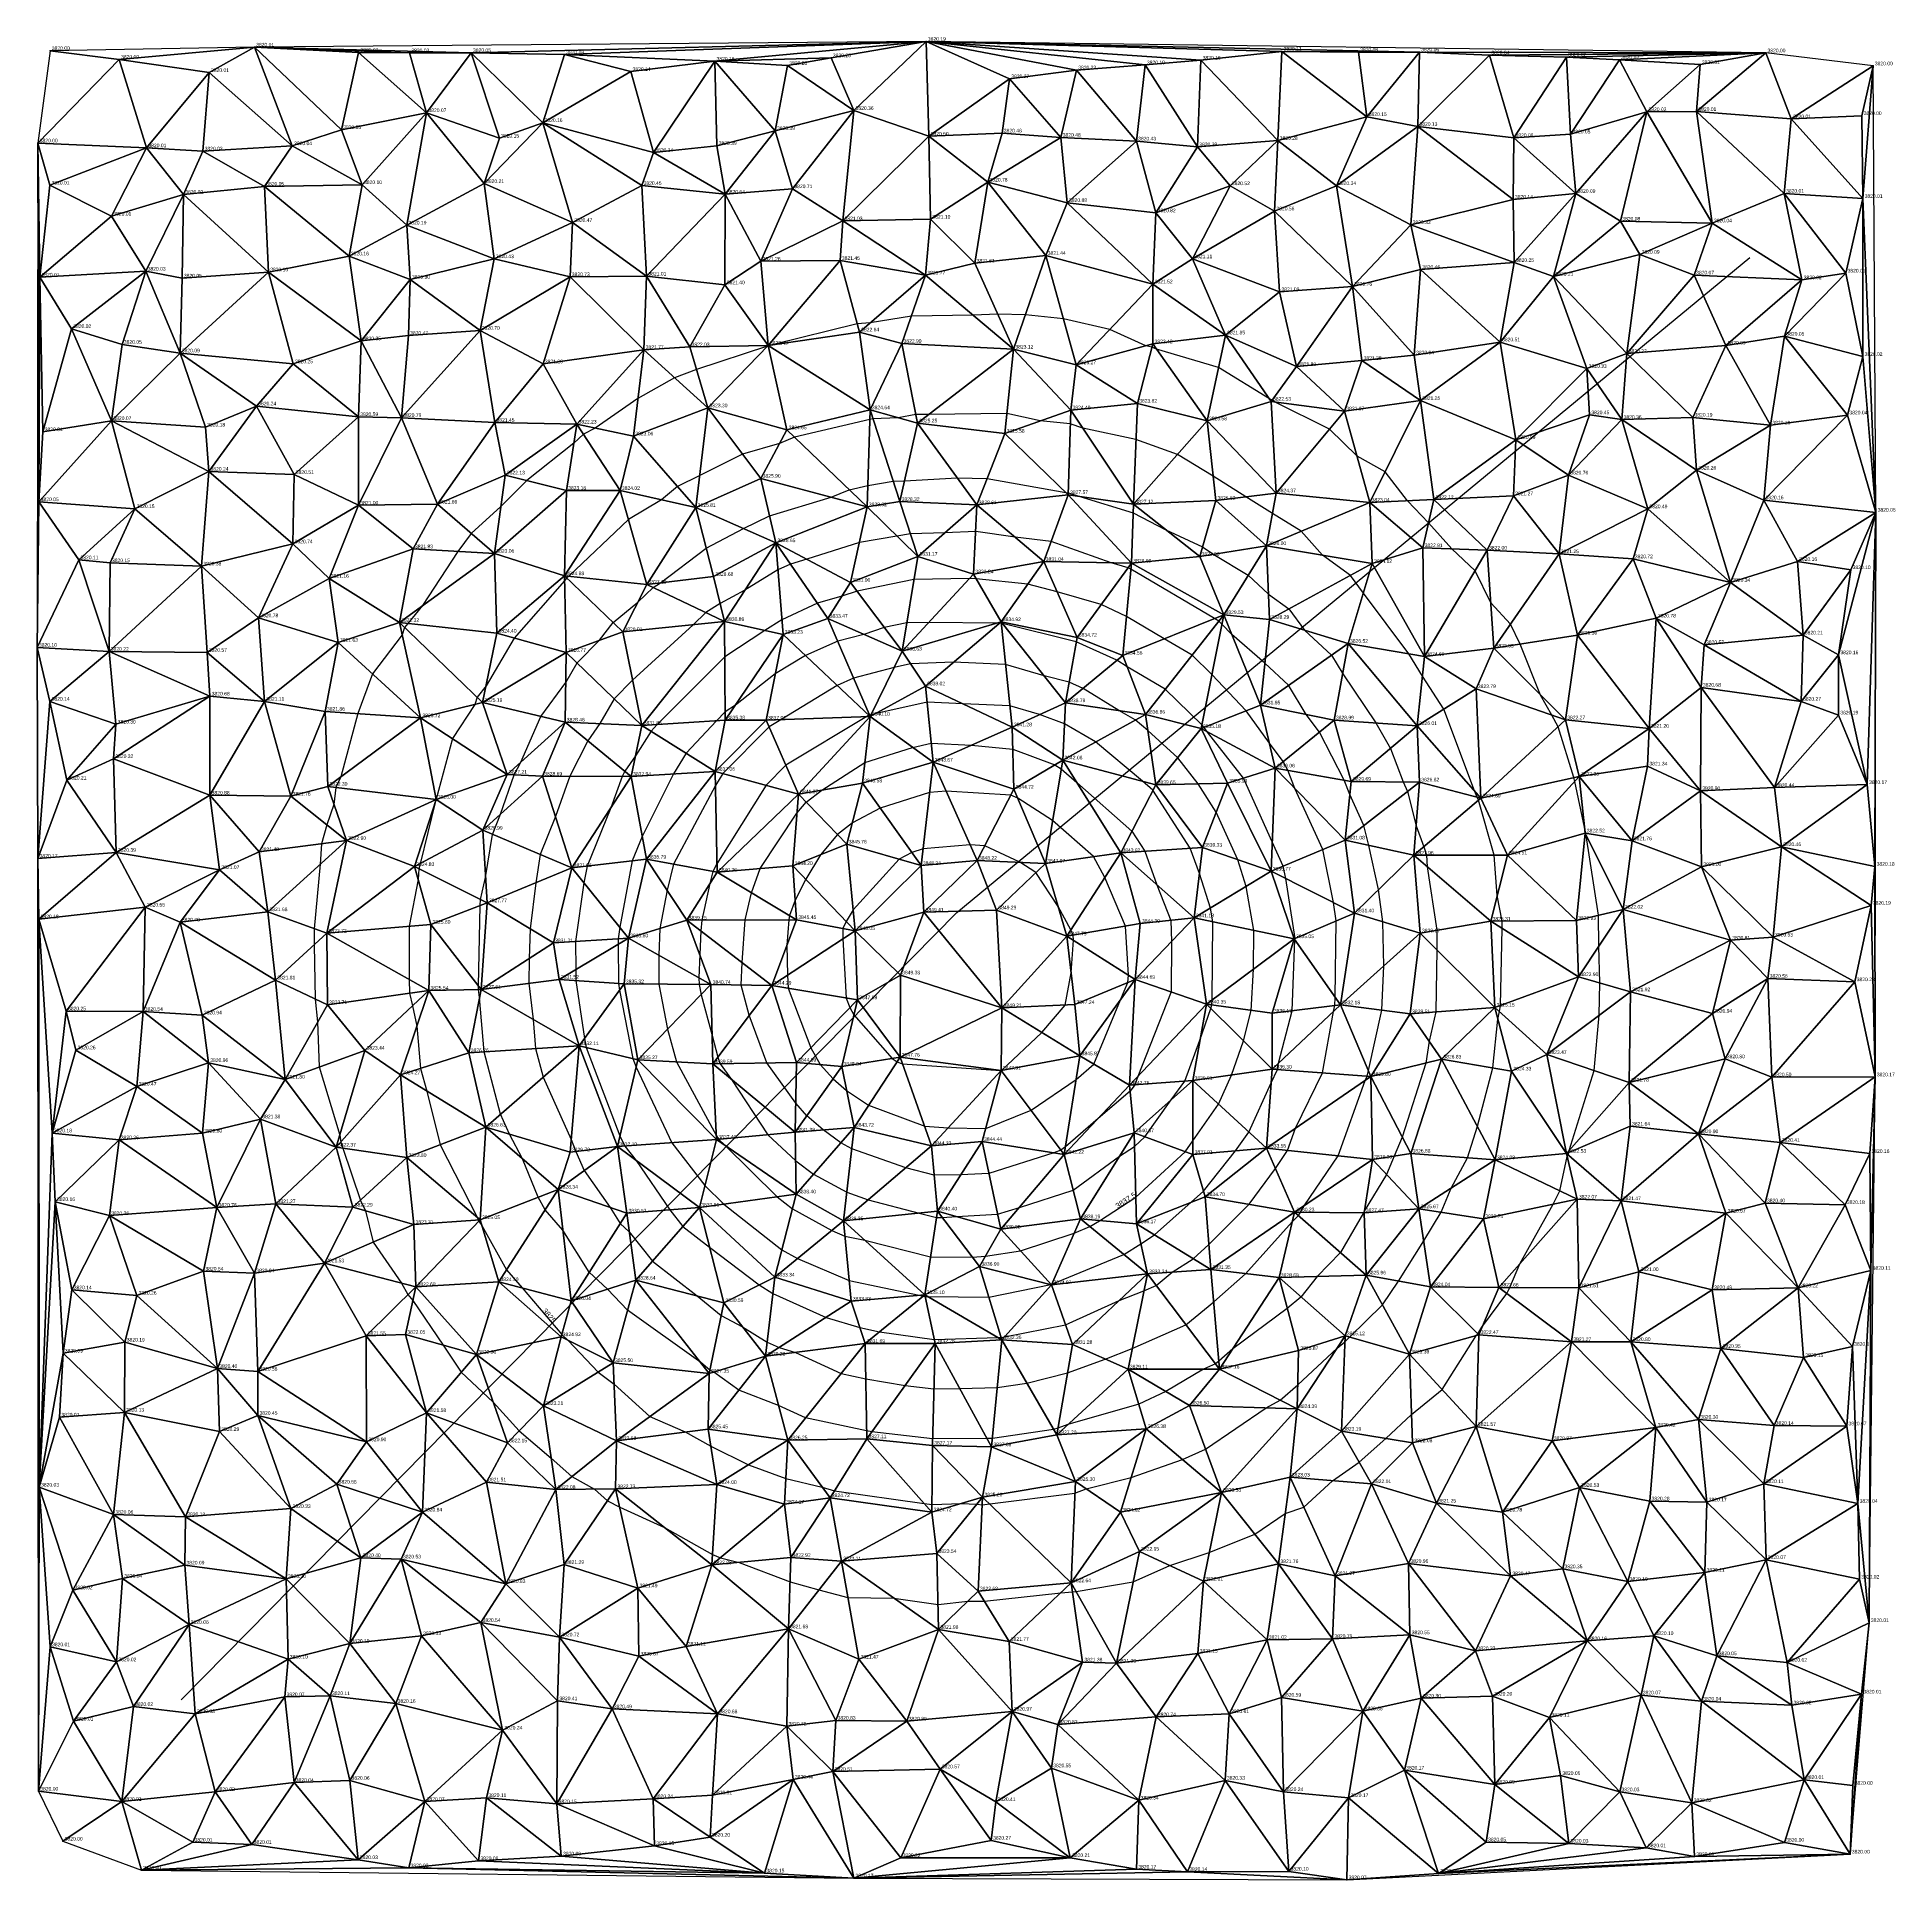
# Model space of a CAD drawing. Header units: metres. Extents: x 389994 to 390511, y 8247994 to 8248506.
import ezdxf

# ---------------------------------------------------------------- set-up
doc = ezdxf.new("R2010")
doc.units = ezdxf.units.M
for name, color, linetype in [('CURVAS_MAYORES', 30, 'Continuous'), ('CURVAS_MENORES', 33, 'Continuous'), ('EJE', 1, 'Continuous'), ('PUNTOS', 7, 'Continuous'), ('TIN', 8, 'Continuous')]:
    doc.layers.add(name, color=color, linetype=linetype)

msp = doc.modelspace()

# ---------------------------------------------------------------- linework, layer by layer
at = {"layer": 'CURVAS_MAYORES'}
for points, elevation in [([(390345.78, 8248368.95), (390337.74, 8248373.86), (390330.31, 8248378.51), (390321.26, 8248384.21), (390311.4, 8248390.3), (390299.82, 8248394.46), (390285.04, 8248397.59), (390281.56, 8248398.76), (390273.16, 8248399.6), (390263.93, 8248401.63), (390242.2, 8248401.37), (390238.6, 8248401.41), (390233.67, 8248400.48), (390226.7, 8248400.17), (390225.82, 8248400.03), (390204.9, 8248395.04), (390200.75, 8248393.31), (390190.43, 8248390.38), (390178.54, 8248384.44), (390172.37, 8248381.37), (390167.93, 8248377.65), (390158.69, 8248372.19), (390142.11, 8248356.4), (390141.54, 8248355.92), (390140.94, 8248355.16), (390126.97, 8248339.22), (390119.12, 8248325.93), (390116.66, 8248322.77), (390115.97, 8248320.77), (390109.77, 8248311.28), (390105.24, 8248294.48), (390105.2, 8248294.4), (390105.2, 8248294.37), (390105.09, 8248293.88), (390100.77, 8248276.5), (390100.44, 8248275.1), (390100.26, 8248272.11), (390097.72, 8248259.12), (390097.79, 8248244.32), (390097.84, 8248240.54), (390098.65, 8248237.04), (390099.87, 8248231.33), (390100.93, 8248219.59), (390102.69, 8248213.3), (390106.39, 8248198.39), (390116.69, 8248178.21), (390116.98, 8248177.48), (390117.13, 8248177.12), (390117.98, 8248175.93), (390124.78, 8248163.6), (390129.14, 8248158.58), (390140.16, 8248145.68), (390141.93, 8248144.01), (390150.26, 8248135.18), (390154.74, 8248131.85), (390164.7, 8248122.85), (390174.48, 8248118.54), (390181.64, 8248114.6), (390192.08, 8248109.42), (390202.46, 8248105.59), (390212.61, 8248103.18), (390215.97, 8248102.14), (390240.97, 8248098.67), (390243.11, 8248098.41), (390251.26, 8248098.69), (390255.62, 8248098.5), (390257.09, 8248098.32), (390259.16, 8248098.53), (390282.85, 8248101.55), (390285.94, 8248102.74), (390298.46, 8248105.85), (390312.78, 8248110.88), (390319.18, 8248113.72), (390336.05, 8248125.27), (390339.94, 8248127.4), (390344.82, 8248131.62), (390355.74, 8248141.87), (390357.89, 8248143.58), (390359.21, 8248144.89), (390368.34, 8248153.9), (390372.81, 8248160.5), (390379.81, 8248171.64), (390384.69, 8248179.6), (390387.42, 8248186.3), (390392, 8248194.77), (390394.72, 8248203.51), (390399.06, 8248219.73), (390400.44, 8248233.32), (390400.88, 8248235.4), (390401.14, 8248237.14), (390401.65, 8248258.49), (390401.6, 8248260.53), (390400.26, 8248267.67), (390399.36, 8248278.88), (390395, 8248294.16), (390394.69, 8248294.99), (390393.91, 8248296.74), (390385.42, 8248319.51), (390379.48, 8248328.67), (390375.67, 8248334.85), (390363.06, 8248351.75), (390359.46, 8248356.62), (390351.68, 8248362.25)], 3825), ([(390201.1, 8248316.55), (390197.83, 8248314.59), (390184.98, 8248301.57), (390182.92, 8248298.27), (390171.23, 8248276.36), (390169.44, 8248269.12), (390167.41, 8248258.5), (390167.17, 8248251.05), (390167.21, 8248243.01), (390169.62, 8248230.51), (390172.08, 8248221.4), (390183.17, 8248200.83), (390183.78, 8248199.91), (390185.48, 8248198.3), (390200.05, 8248183.94), (390204.32, 8248180.58), (390215.28, 8248174.55), (390218.92, 8248172.99), (390224.44, 8248171.82), (390242.7, 8248167.22), (390254.34, 8248167.17), (390257.96, 8248167.38), (390267.67, 8248168.94), (390282.67, 8248173.82), (390287, 8248175.62), (390289.71, 8248177.28), (390299.75, 8248183.86), (390313.46, 8248196.46), (390315.62, 8248199.51), (390322.71, 8248209.67), (390326.38, 8248217.76), (390329.68, 8248227.26), (390331.83, 8248235.73), (390332.5, 8248247.22), (390332.6, 8248257.96), (390330.48, 8248270.22), (390328.1, 8248277.63), (390322.11, 8248290.81), (390317.06, 8248298.71), (390311.41, 8248305.98), (390303.1, 8248313.54), (390299.6, 8248316.47), (390295.08, 8248319.09), (390285.1, 8248325.25), (390281.26, 8248326.99), (390274.27, 8248328.74), (390263.57, 8248331.88), (390249.06, 8248332.5), (390237.15, 8248332.03), (390232.57, 8248331.01), (390221.31, 8248328.11), (390216.74, 8248326.06)], 3837.5)]:
    msp.add_lwpolyline(points, close=True, dxfattribs=dict(at, elevation=elevation))
at = {"layer": 'CURVAS_MENORES'}
for points, elevation in [([(390398.46, 8248349.05), (390394.13, 8248357.97), (390387.65, 8248364.01), (390381.17, 8248371.3), (390375.31, 8248377.4), (390369.08, 8248385.45), (390361.28, 8248389.81), (390353.62, 8248397.34), (390338.36, 8248404.91), (390337.66, 8248405.37), (390336.93, 8248405.73), (390322.76, 8248414.47), (390305.48, 8248419.57), (390304.25, 8248420.08), (390302.56, 8248420.46), (390292.57, 8248425.02), (390279.69, 8248427.93), (390269.11, 8248429.1), (390261.4, 8248429.3), (390254.58, 8248428.95), (390237.37, 8248428.76), (390225.9, 8248426.84), (390222.29, 8248426.63), (390199.03, 8248420.81), (390197.68, 8248420.52), (390197.58, 8248420.5), (390197.38, 8248420.41), (390177.62, 8248413.88), (390171.52, 8248411.62), (390161.37, 8248405.79), (390149.47, 8248397.61), (390146.18, 8248395.91), (390143.54, 8248393.43), (390130.48, 8248383.01), (390123.25, 8248375.82), (390115.03, 8248368.33), (390111.26, 8248363.32), (390101.5, 8248348.25), (390097.38, 8248343.29), (390096.49, 8248342.15), (390095.8, 8248340.14), (390087.59, 8248329.25), (390083.5, 8248318.23), (390078.78, 8248300.69), (390077.37, 8248297.71), (390076.84, 8248292.96), (390074.85, 8248287.28), (390073.4, 8248282.06), (390073.05, 8248276.38), (390071.37, 8248258.45), (390071.39, 8248254), (390071.65, 8248238.89), (390072.31, 8248232.52), (390072.71, 8248220), (390078.46, 8248201.01), (390078.72, 8248199.07), (390079.28, 8248197.41), (390084.22, 8248182.93), (390085.66, 8248180), (390087.74, 8248171.33), (390095.6, 8248159.95), (390097.4, 8248156.73), (390098.81, 8248155.12), (390107.25, 8248142.68), (390112.25, 8248135.16), (390121.09, 8248126.87), (390128.34, 8248118.88), (390137.23, 8248111.25), (390142.97, 8248106.13), (390149.3, 8248102.66), (390152.88, 8248099.36), (390156.3, 8248097.63), (390168.77, 8248091.98), (390182.11, 8248084.46), (390184.3, 8248083.56), (390189.48, 8248082.29), (390203.64, 8248076.86), (390211.64, 8248074.62), (390219.71, 8248072.57), (390232.53, 8248072.38), (390244.78, 8248070.61), (390253.05, 8248071.51), (390257.67, 8248071.49), (390278.95, 8248073.87), (390282.17, 8248074.06), (390283.15, 8248074.2), (390299.03, 8248076.92), (390309.25, 8248081.38), (390320.19, 8248085.04), (390332.85, 8248090.17), (390341.32, 8248095.84), (390346.45, 8248097.67), (390354.49, 8248105), (390361.85, 8248110.13), (390369.29, 8248116.71), (390376.45, 8248123.38), (390384.95, 8248130.31), (390394.49, 8248145.41), (390394.85, 8248145.83), (390395.98, 8248147.66), (390402.95, 8248157.07), (390403.71, 8248158.73), (390406.5, 8248165.28), (390415.8, 8248181.85), (390417.64, 8248185.57), (390419.7, 8248195.1), (390419.94, 8248195.57), (390420.11, 8248196.22), (390420.22, 8248196.77), (390427.21, 8248219), (390428.62, 8248234.37), (390428.77, 8248243.35), (390428.53, 8248253.61), (390428.41, 8248262.18), (390424.98, 8248284.35), (390424.91, 8248284.97), (390424.48, 8248286.64), (390421.78, 8248299.38), (390421.57, 8248300.45), (390417.14, 8248314.54), (390415.43, 8248317.78), (390412.29, 8248323.4), (390406.63, 8248337.54), (390403.97, 8248343.14)], 3822.5), ([(390258.45, 8248383.55), (390280.35, 8248379.7), (390281.02, 8248379.63), (390283.95, 8248378.65), (390299.07, 8248374.04), (390308.12, 8248369.36), (390318.33, 8248364.62), (390321.44, 8248362.51), (390331.04, 8248356.74), (390336.64, 8248351.44), (390342.33, 8248347.32), (390346.67, 8248341.43), (390354.15, 8248334.45), (390357.28, 8248329.28), (390366.45, 8248315.64), (390370.56, 8248308.58), (390374.13, 8248299.24), (390375.32, 8248296.61), (390377.7, 8248287.06), (390379.87, 8248281.24), (390380.55, 8248278.86), (390380.8, 8248275.65), (390383.44, 8248258), (390383.43, 8248252.66), (390383.14, 8248235.3), (390381.31, 8248227.18), (390380.35, 8248221.08), (390373.86, 8248200.51), (390371.55, 8248195.25), (390369.46, 8248190.14), (390363.29, 8248179.96), (390363.04, 8248179.5), (390356.67, 8248168.45), (390350.14, 8248161.75), (390345.69, 8248156.06), (390341.88, 8248152.9), (390326.76, 8248141.67), (390322.88, 8248138.24), (390321.96, 8248137.47), (390318.63, 8248135.99), (390308.14, 8248129.8), (390300.58, 8248126.25), (390280.86, 8248120.6), (390278.09, 8248119.57), (390276.89, 8248119.27), (390259.9, 8248116.77), (390258.4, 8248116.73), (390243.28, 8248116.65), (390226.4, 8248118.6), (390224.94, 8248118.84), (390207.98, 8248122.48), (390200.46, 8248125.92), (390189.44, 8248130.19), (390182.42, 8248135.17), (390181.39, 8248135.71), (390178.8, 8248137.84), (390158.48, 8248152.4), (390152.89, 8248158.21), (390147.81, 8248162.96), (390140.49, 8248174.66), (390135.54, 8248180.34), (390133.62, 8248183.82), (390129.29, 8248194.48), (390125.69, 8248201.31), (390123.19, 8248206.86), (390118.6, 8248224.23), (390117.32, 8248239.29), (390116.99, 8248241.53), (390117, 8248242.53), (390117.48, 8248264.88), (390117.58, 8248266.55), (390119.02, 8248272.64), (390120.93, 8248284.66), (390123.18, 8248290.27), (390126.95, 8248301.24), (390128.78, 8248304.73), (390134.35, 8248317.46), (390141.27, 8248326.87), (390144.43, 8248332.31), (390150.67, 8248338.62), (390154.5, 8248343.52), (390161.29, 8248349.2), (390165.61, 8248353.31), (390167.65, 8248354.62), (390180.37, 8248364.21), (390190.68, 8248369.67), (390197.94, 8248373.18), (390215.1, 8248378.37), (390220.11, 8248380.46), (390225.25, 8248381.69), (390232.32, 8248382.83), (390235.47, 8248382.97), (390250.15, 8248383.78)], 3827.5), ([(390159.89, 8248327.53), (390154.78, 8248322.36), (390150.77, 8248315.45), (390147.41, 8248310.67), (390142.41, 8248300.81), (390138.41, 8248289.64), (390134.19, 8248279.1), (390132.93, 8248271.22), (390131.37, 8248258.41), (390131.09, 8248250.15), (390131.02, 8248243.26), (390132.22, 8248233.22), (390132.91, 8248225.13), (390135.01, 8248217.17), (390142.81, 8248199.85), (390144.08, 8248196.53), (390146.43, 8248191.22), (390153.66, 8248180.96), (390156.43, 8248176.53), (390158.93, 8248174.2), (390165.38, 8248165.99), (390177.79, 8248156.36), (390184.46, 8248150.88), (390190.44, 8248147.75), (390197.3, 8248143.48), (390200.6, 8248142), (390205.14, 8248140.64), (390217.89, 8248134.81), (390224.72, 8248133.35), (390235.62, 8248131.49), (390243.63, 8248130.57), (390250.81, 8248130.6), (390261.24, 8248130.88), (390269.48, 8248132.09), (390280.79, 8248134.96), (390291.27, 8248138.82), (390298.78, 8248141.73), (390313.7, 8248148.36), (390321.43, 8248154.76), (390330.24, 8248162.55), (390343.28, 8248176.94), (390345.02, 8248178.73), (390345.56, 8248179.67), (390346.53, 8248181.45), (390355.99, 8248195.31), (390363.57, 8248216.27), (390364.13, 8248217.42), (390364.42, 8248219.02), (390368.19, 8248235.77), (390368.71, 8248248.13), (390368.47, 8248260.39), (390367.28, 8248269.35), (390364.58, 8248281.61), (390363.2, 8248287.14), (390359.28, 8248295.76), (390357.72, 8248299.72), (390350.85, 8248313.12), (390347.14, 8248318.01), (390342.26, 8248326.1), (390335.65, 8248332.26), (390326.47, 8248340.19), (390323.7, 8248343.12), (390322.83, 8248343.97), (390321.61, 8248344.68), (390298.42, 8248358.4), (390297.64, 8248358.76), (390292.95, 8248360.15), (390276.26, 8248366.07), (390266.24, 8248367.25), (390255.26, 8248368.9), (390246.68, 8248368.49), (390237.1, 8248368.18), (390233.37, 8248367.58), (390222.91, 8248365.84), (390208.3, 8248361.13), (390203.73, 8248359.81), (390200.25, 8248358.19), (390191.08, 8248352.51), (390184.2, 8248348.85), (390180.22, 8248346.3), (390176.68, 8248342.94)], 3830), ([(390164.99, 8248313.38), (390160.71, 8248306.52), (390157.71, 8248302.24), (390156.96, 8248300.77), (390153.85, 8248292.06), (390147.2, 8248275.87), (390146.34, 8248271.24), (390143.97, 8248254.89), (390144.08, 8248247.11), (390144.11, 8248244.02), (390146.5, 8248227.96), (390147, 8248225.4), (390156.36, 8248200.9), (390157.72, 8248198.01), (390160.82, 8248194.03), (390170.21, 8248180.32), (390173.85, 8248175.69), (390181.26, 8248169.94), (390195.09, 8248159.41), (390198.9, 8248157.04), (390213.65, 8248150.41), (390223.07, 8248147.59), (390228.52, 8248146.36), (390243.71, 8248144.29), (390261.4, 8248144.84), (390262.3, 8248144.82), (390263.24, 8248145.02), (390280.26, 8248148.32), (390295.13, 8248155.05), (390302.04, 8248157.74), (390305.45, 8248159.25), (390309.92, 8248162.96), (390315.7, 8248166.71), (390320.09, 8248170.64), (390331.3, 8248181.84), (390338.56, 8248191.81), (390341.96, 8248196.78), (390344.19, 8248202.97), (390351.63, 8248218.34), (390354.71, 8248235.44), (390355.13, 8248237.07), (390355.22, 8248239.28), (390355.5, 8248260.64), (390354.72, 8248265.72), (390351.73, 8248280.44), (390343.97, 8248297.45), (390341.99, 8248302.47), (390340.74, 8248304.91), (390336.89, 8248309.99), (390330.44, 8248319.02), (390320.92, 8248329.1), (390315.39, 8248334.52), (390307.63, 8248339.06), (390297.16, 8248345.25), (390290.11, 8248348.52), (390277.88, 8248352.13), (390269.75, 8248354.19), (390255.43, 8248355.73), (390253.49, 8248355.75), (390238.09, 8248355.51), (390222.27, 8248352.27), (390218.08, 8248350.88), (390211.26, 8248348.92), (390201.36, 8248344.31), (390196.59, 8248341.35), (390185.5, 8248333.99), (390166.7, 8248315.23)], 3832.5), ([(390174.79, 8248307.21), (390171.2, 8248301.46), (390162.54, 8248284.1), (390159.75, 8248277.28), (390156.31, 8248258.83), (390155.85, 8248255.66), (390155.87, 8248254.15), (390155.99, 8248243.2), (390156.26, 8248241.37), (390159.95, 8248222.32), (390160.86, 8248219.94), (390170.74, 8248198.95), (390179.99, 8248187.05), (390185.21, 8248181.9), (390201.39, 8248169.16), (390205.76, 8248166.75), (390220.07, 8248160.65), (390239.55, 8248156.53), (390240.65, 8248156.28), (390241.22, 8248156.21), (390241.87, 8248156.23), (390258.92, 8248156.02), (390276.1, 8248159.52), (390276.28, 8248159.55), (390276.44, 8248159.6), (390296.4, 8248167.91), (390301.16, 8248170.84), (390304.95, 8248173.3), (390315.13, 8248182.39), (390318.6, 8248185.46), (390327.51, 8248196.67), (390331.17, 8248201.91), (390337.38, 8248215.63), (390339.14, 8248219.26), (390339.47, 8248221.08), (390343.23, 8248235.61), (390344.02, 8248255.31), (390344.03, 8248255.72), (390341.47, 8248272.36), (390340.76, 8248275.83), (390337.69, 8248282.56), (390329.74, 8248300.29), (390319.7, 8248313.11), (390318.78, 8248314.39), (390318.14, 8248315.07), (390307.96, 8248325.06), (390297.34, 8248331.28), (390294.47, 8248333.05), (390283.22, 8248338.17), (390262.68, 8248343.29), (390262.36, 8248343.38), (390261.91, 8248343.4), (390261.05, 8248343.37), (390242.19, 8248343.53), (390236.1, 8248343.43), (390229.85, 8248342.16), (390224.15, 8248340.27), (390216.89, 8248338.4), (390207.92, 8248334.36), (390199.55, 8248329.28), (390188.46, 8248320.61), (390185.62, 8248318.72), (390183.16, 8248316.27)], 3835), ([(390224.99, 8248317.41), (390202.48, 8248303.89), (390196.98, 8248298.32), (390183.33, 8248276.46), (390182.22, 8248274.36), (390181.38, 8248270.98), (390179.08, 8248260.83), (390178.87, 8248257.83), (390178.53, 8248251.24), (390178.33, 8248244.75), (390178.34, 8248242.91), (390178.89, 8248240.06), (390181.96, 8248228.71), (390183.57, 8248222.75), (390184.26, 8248220.88), (390187.38, 8248216.51), (390197.49, 8248201.18), (390205.22, 8248193.91), (390210.21, 8248190.25), (390219.42, 8248185.18), (390225.4, 8248183.08), (390239.56, 8248179.4), (390244.35, 8248178.19), (390245.94, 8248178.18), (390249.91, 8248178.41), (390261.34, 8248179.06), (390267.39, 8248180.97), (390282.37, 8248185.8), (390295.25, 8248195.17), (390299.39, 8248197.89), (390302.31, 8248200.57), (390309.6, 8248210.87), (390313.4, 8248216.05), (390317.6, 8248227.5), (390320.63, 8248236.22), (390320.89, 8248237.25), (390320.97, 8248238.64), (390321.17, 8248260.35), (390320.51, 8248264.17), (390317.43, 8248273.75), (390314.89, 8248280.82), (390304.54, 8248296.91), (390301.65, 8248299.45), (390288.58, 8248310.37), (390279.95, 8248315.37), (390273.03, 8248317.95), (390264.78, 8248320.38), (390251.77, 8248320.93), (390241.72, 8248321.41), (390227.26, 8248318.19), (390226.14, 8248317.94), (390225.73, 8248317.83), (390225.56, 8248317.76)], 3840), ([(390224.42, 8248304.66), (390237.69, 8248308.86), (390242.86, 8248310.01), (390254.13, 8248309.48), (390265.58, 8248308.35), (390277.26, 8248304.01), (390279.03, 8248302.88), (390283.35, 8248299.07), (390298.67, 8248285.58), (390302.25, 8248280.01), (390305.61, 8248270.65), (390309.51, 8248260.77), (390309.69, 8248254.84), (390309.58, 8248240.86), (390300.3, 8248217.32), (390299.46, 8248215.03), (390298.19, 8248213.3), (390289.32, 8248205.7), (390280.2, 8248197.78), (390278.95, 8248196.92), (390277.02, 8248196.14), (390258.94, 8248190.44), (390251.11, 8248189.99), (390243.73, 8248189.94), (390235.83, 8248191.99), (390220.78, 8248197.28), (390217.76, 8248198.95), (390212.89, 8248202.51), (390208.33, 8248206.46), (390205.22, 8248209.9), (390197.21, 8248221.13), (390192.29, 8248234.37), (390190.01, 8248242.79), (390190.33, 8248249.01), (390191.18, 8248260.89), (390192.89, 8248268.46), (390195.34, 8248275.17), (390205.56, 8248290.52), (390208.15, 8248293.63), (390212.51, 8248297)], 3842.5), ([(390220.96, 8248287.84), (390216.84, 8248284.66), (390212.15, 8248279.02), (390208.03, 8248272.21), (390205.09, 8248266.37), (390203.53, 8248262.1), (390203.27, 8248260.94), (390202.76, 8248253.86), (390202.91, 8248245.56), (390203.12, 8248241.92), (390209.41, 8248225.37), (390212.01, 8248220.7), (390215.6, 8248216.72), (390219.38, 8248213.45), (390225.49, 8248209.37), (390241.07, 8248203.55), (390247.59, 8248203.09), (390258.05, 8248202.88), (390270.65, 8248207.97), (390283.18, 8248216.54), (390288.08, 8248220.8), (390295.54, 8248238.68), (390297.56, 8248243.46), (390297.71, 8248245.54), (390296.9, 8248259.19), (390291.13, 8248272.7), (390287.98, 8248278.5), (390276.62, 8248288.51), (390266.96, 8248294.71), (390265.07, 8248295.59), (390247, 8248296.7), (390242.44, 8248296.33), (390228.74, 8248291.94)], 3845), ([(390253.73, 8248281.72), (390240.63, 8248280.64), (390237.5, 8248279.63), (390233.94, 8248277.76), (390221.21, 8248263.67), (390219.28, 8248260.48), (390218.3, 8248258.53), (390218.36, 8248255.65), (390219.27, 8248239.18), (390220.29, 8248236.51), (390221.4, 8248234.5), (390232.06, 8248222.35), (390233.41, 8248221.45), (390234.86, 8248220.91), (390262.28, 8248219), (390262.31, 8248219), (390262.36, 8248219.01), (390262.44, 8248219.07), (390273.65, 8248229.6), (390280.13, 8248237.23), (390281.76, 8248246.22), (390282.41, 8248255.24), (390282.32, 8248256.67), (390281.71, 8248258.1), (390278.17, 8248264.63), (390272.01, 8248274.1), (390267.56, 8248276.9), (390257.77, 8248281.47)], 3847.5)]:
    msp.add_lwpolyline(points, close=True, dxfattribs=dict(at, elevation=elevation))
at = {"layer": 'EJE'}
msp.add_lwpolyline([(390034.34, 8248044.04), (390250.02, 8248262.95), (390470.51, 8248445.06)], dxfattribs=at)
at = {"layer": 'PUNTOS'}
for p in [(390241.47, 8248505.06, 3820.19), (389997.91, 8248502.5, 3820), (390017.17, 8248500.1, 3820), (390054.73, 8248503.49, 3820.01), (390083.71, 8248501.99, 3820.02), (390097.86, 8248501.9, 3820.03), (390115.01, 8248501.95, 3820.05), (390140.91, 8248501.41, 3820.08), (390182.71, 8248499.57, 3820.16), (390215.05, 8248500.51, 3820.2), (390302.37, 8248498.55, 3820.19), (390317.86, 8248499.86, 3820.16), (390340.37, 8248502.33, 3820.11), (390361.65, 8248502.14, 3820.08), (390378.61, 8248502.13, 3820.06), (390398.14, 8248501.29, 3820.04), (390419.51, 8248500.75, 3820.02), (390434.21, 8248499.99, 3820.02), (390456.64, 8248498.63, 3820.01), (390474.89, 8248501.88, 3820), (390042.18, 8248496.41, 3820.01), (390159.36, 8248496.7, 3820.14), (390202.94, 8248498.37, 3820.2), (390264.65, 8248494.69, 3820.27), (390283.26, 8248497.14, 3820.23), (390504.72, 8248498.26, 3820), (390102.62, 8248485.25, 3820.07), (390221.37, 8248485.87, 3820.36), (390364.04, 8248484.17, 3820.15), (390441.8, 8248485.52, 3820.02), (390455.66, 8248485.58, 3820.01), (390481.99, 8248483.55, 3820.01), (390501.62, 8248484.44, 3820), (390078.92, 8248480.56, 3820.05), (390122.84, 8248478.17, 3820.15), (390134.9, 8248482.49, 3820.16), (390199.52, 8248480.27, 3820.39), (390242.25, 8248478.71, 3820.5), (390262.58, 8248479.6, 3820.48), (390278.96, 8248478.39, 3820.48), (390378.13, 8248481.43, 3820.13), (390404.83, 8248478.31, 3820.08), (390420.66, 8248479.32, 3820.05), (389994.56, 8248476.84, 3820), (390024.77, 8248475.48, 3820.01), (390040.4, 8248474.6, 3820.02), (390065.27, 8248476.06, 3820.04), (390165.67, 8248474.2, 3820.34), (390183.3, 8248476.11, 3820.39), (390299.92, 8248477.37, 3820.43), (390316.91, 8248475.78, 3820.39), (390339.28, 8248477.52, 3820.28), (389997.84, 8248465.12, 3820.01), (390035.01, 8248462.54, 3820.02), (390057.52, 8248464.8, 3820.05), (390084.72, 8248465.24, 3820.1), (390118.65, 8248465.55, 3820.21), (390162.43, 8248465, 3820.45), (390185.61, 8248462.59, 3820.64), (390204.36, 8248464.1, 3820.71), (390258.61, 8248465.95, 3820.78), (390325.99, 8248464.94, 3820.52), (390355.52, 8248464.99, 3820.34), (390422.06, 8248462.8, 3820.09), (390480.05, 8248462.84, 3820.01), (390280.72, 8248460.26, 3820.88), (390305.37, 8248457.41, 3820.82), (390338.37, 8248457.93, 3820.56), (390404.68, 8248461.18, 3820.14), (390501.89, 8248461.4, 3820.01), (390015.02, 8248456.48, 3820.01), (390097.07, 8248454.01, 3820.19), (390143.16, 8248454.72, 3820.47), (390218.3, 8248455.19, 3821.03), (390242.73, 8248455.64, 3821.1), (390376.23, 8248454.11, 3820.33), (390434.51, 8248455.1, 3820.08), (390460, 8248454.6, 3820.04), (390081.05, 8248445.42, 3820.16), (390121.36, 8248444.64, 3820.43), (390195.53, 8248443.96, 3821.26), (390217.57, 8248444.17, 3821.45), (390255.04, 8248443.44, 3821.61), (390274.79, 8248445.58, 3821.44), (390315.53, 8248444.63, 3821.11), (390378.89, 8248441.68, 3820.46), (390404.98, 8248443.61, 3820.25), (390439.9, 8248445.87, 3820.09), (389995.05, 8248439.55, 3820.01), (390024.56, 8248441.18, 3820.03), (390034.64, 8248439.28, 3820.05), (390058.62, 8248440.99, 3820.1), (390098.06, 8248438.9, 3820.3), (390142.47, 8248439.65, 3820.73), (390163.77, 8248439.82, 3821.01), (390185.56, 8248437.39, 3821.4), (390241.31, 8248440.11, 3821.77), (390304.52, 8248437.64, 3821.52), (390359.98, 8248436.96, 3820.76), (390415.93, 8248439.73, 3820.21), (390455.04, 8248440.13, 3820.07), (390484.97, 8248438.79, 3820.02), (390497.14, 8248440.67, 3820.01), (390339.76, 8248435.5, 3821.09), (390003.87, 8248425.24, 3820.02), (390084.44, 8248421.83, 3820.35), (390097.53, 8248423.34, 3820.47), (390117.47, 8248424.74, 3820.7), (390222.92, 8248424.28, 3822.64), (390234.71, 8248421.11, 3822.99), (390324.66, 8248423.45, 3821.85), (390401.1, 8248421.53, 3820.51), (390480.14, 8248423.12, 3820.05), (390017.95, 8248420.84, 3820.05), (390034.07, 8248418.47, 3820.09), (390163, 8248419.39, 3821.77), (390175.77, 8248420.16, 3822.03), (390197.56, 8248420.59, 3822.49), (390265.8, 8248419.52, 3823.12), (390304.48, 8248420.98, 3822.42), (390362.59, 8248416.36, 3821.28), (390377.19, 8248417.9, 3820.94), (390436.32, 8248418.34, 3820.22), (390463.82, 8248420.6, 3820.09), (390501.86, 8248417.48, 3820.02), (390065.53, 8248415.43, 3820.25), (390134.99, 8248415.43, 3821.26), (390283.23, 8248415.17, 3823.27), (390344.43, 8248414.69, 3821.8), (390425.18, 8248414.15, 3820.33), (390055.3, 8248403.73, 3820.24), (390083.65, 8248400.75, 3820.59), (390095.65, 8248400.5, 3820.79), (390180.76, 8248403.2, 3823.3), (390225.9, 8248402.64, 3824.64), (390281.68, 8248402.63, 3824.49), (390300.2, 8248404.48, 3823.82), (390337.42, 8248405.03, 3822.53), (390357.8, 8248402.34, 3821.97), (390378.91, 8248405.23, 3821.25), (390425.93, 8248401.26, 3820.45), (390454.59, 8248400.59, 3820.19), (390497.66, 8248401.23, 3820.04), (389995.94, 8248396.56, 3820.04), (390015.04, 8248399.66, 3820.07), (390041.11, 8248397.82, 3820.18), (390121.55, 8248399.14, 3821.45), (390144.37, 8248398.68, 3822.23), (390160.13, 8248395.37, 3823.06), (390202.78, 8248397.08, 3824.65), (390239.09, 8248398.98, 3825.25), (390263.35, 8248396.11, 3825.58), (390319.62, 8248399.58, 3823.58), (390434.89, 8248399.96, 3820.36), (390476.23, 8248398.42, 3820.1), (390405.38, 8248394.36, 3820.89), (390042.03, 8248385.55, 3820.24), (390455.64, 8248385.89, 3820.26), (390065.77, 8248384.67, 3820.51), (390124.43, 8248384.53, 3822.13), (390141.46, 8248380.26, 3823.18), (390156.41, 8248380.23, 3824.02), (390195.54, 8248383.61, 3825.9), (390420.06, 8248384.53, 3820.76), (389994.83, 8248377.1, 3820.05), (390021.48, 8248375.17, 3820.15), (390083.68, 8248376.14, 3821), (390105.64, 8248376.43, 3821.69), (390177.49, 8248375.51, 3825.81), (390225.07, 8248375.7, 3828.32), (390234.16, 8248377.16, 3828.32), (390255.61, 8248376.26, 3828.61), (390281, 8248379.07, 3827.57), (390299.15, 8248376.47, 3827.12), (390321.98, 8248377.47, 3825.62), (390338.79, 8248379.56, 3824.37), (390364.85, 8248376.96, 3823.04), (390382.62, 8248377.71, 3822.12), (390404.73, 8248378.73, 3821.27), (390442.07, 8248375.13, 3820.49), (390474.35, 8248377.61, 3820.16), (390505.51, 8248374.18, 3820.05), (390065.42, 8248365.39, 3820.74), (390199.65, 8248365.7, 3828.65), (390336.08, 8248364.88, 3826), (390379.58, 8248364.32, 3822.91), (390005.89, 8248360.95, 3820.11), (390014.65, 8248360.14, 3820.15), (390040.05, 8248359.22, 3820.38), (390098.89, 8248364.01, 3821.83), (390121.49, 8248362.76, 3823.06), (390239.15, 8248361.92, 3831.17), (390274.22, 8248360.48, 3831.04), (390298.58, 8248360.04, 3829.69), (390317.55, 8248361.88, 3827.9), (390365.52, 8248359.92, 3824.12), (390397.48, 8248363.64, 3822), (390417.45, 8248362.64, 3821.25), (390438.01, 8248361.23, 3820.72), (390483.69, 8248360.5, 3820.16), (390075.5, 8248355.82, 3821.16), (390140.91, 8248356.52, 3824.88), (390163.81, 8248354.17, 3827.19), (390182.38, 8248356.33, 3828.68), (390220.47, 8248354.68, 3831.9), (390254.68, 8248357.03, 3832.24), (390465.11, 8248354.65, 3820.34), (390498.55, 8248358.2, 3820.1), (390055.87, 8248344.83, 3820.78), (390095.04, 8248343.55, 3822.32), (390185.43, 8248343.81, 3830.89), (390214.18, 8248344.69, 3833.47), (390262.32, 8248343.75, 3834.92), (390324.22, 8248345.73, 3829.53), (390336.93, 8248344.39, 3828.29), (390444.43, 8248344.76, 3820.78), (390122.12, 8248340.57, 3824.4), (390157.12, 8248341, 3828.01), (390201.69, 8248340.23, 3833.23), (390283.44, 8248339.43, 3834.72), (390422.55, 8248340.03, 3821.56), (390485.27, 8248340.05, 3820.21), (389994.34, 8248336.63, 3820.1), (390014.31, 8248335.51, 3820.22), (390041.6, 8248335.21, 3820.57), (390078.03, 8248338, 3821.63), (390141.41, 8248335.2, 3826.77), (390234.8, 8248335.55, 3836.63), (390296.12, 8248334.42, 3834.56), (390358.83, 8248337.74, 3826.52), (390380.06, 8248334.1, 3824.6), (390399.31, 8248336.39, 3822.93), (390457.8, 8248337.36, 3820.57), (390495.16, 8248334.55, 3820.16), (390042.37, 8248323.08, 3820.68), (390241.26, 8248325.89, 3839.02), (390394.37, 8248325.12, 3823.79), (390456.94, 8248325.53, 3820.68), (389997.88, 8248321.64, 3820.14), (390057.56, 8248321.63, 3821.11), (390074.41, 8248318.85, 3821.86), (390118.18, 8248321.31, 3825.19), (390280.25, 8248321.22, 3838.79), (390302.43, 8248318.03, 3836.86), (390334.42, 8248320.6, 3831.65), (390484.77, 8248321.63, 3820.27), (390495.12, 8248317.82, 3820.19), (390016.24, 8248315.28, 3820.3), (390100.94, 8248317.04, 3823.72), (390141.08, 8248315.85, 3828.46), (390162.48, 8248314.96, 3831.86), (390185.64, 8248316.43, 3835.38), (390197.04, 8248316.4, 3837.07), (390225.9, 8248317.44, 3840.1), (390265.4, 8248314.51, 3841.28), (390317.93, 8248314.05, 3835.18), (390354.91, 8248316.43, 3828.99), (390378, 8248314.85, 3826.01), (390419.22, 8248316.46, 3822.27), (390442.5, 8248314.11, 3821.2), (390015.58, 8248305.67, 3820.32), (390243.4, 8248304.7, 3843.67), (390279.44, 8248305.31, 3842.08), (390338.5, 8248303.08, 3833.06), (390442.06, 8248303.63, 3821.34), (390002.55, 8248299.71, 3820.21), (390075.11, 8248297.98, 3822.3), (390125.02, 8248301.34, 3827.21), (390134.8, 8248300.82, 3828.69), (390159.51, 8248300.77, 3832.94), (390182.85, 8248302.14, 3837.06), (390223.75, 8248298.93, 3843.58), (390265.9, 8248297.19, 3844.72), (390305.35, 8248298.47, 3839.65), (390325.28, 8248298.87, 3835.99), (390359.65, 8248299.38, 3829.69), (390378.63, 8248299.19, 3826.82), (390423.05, 8248300.77, 3822.36), (390477.33, 8248297.65, 3820.44), (390503.13, 8248298.49, 3820.17), (390042.35, 8248295.55, 3820.88), (390064.87, 8248295.24, 3821.76), (390105.26, 8248294.4, 3825), (390205.97, 8248295.88, 3841.87), (390395.68, 8248294.73, 3824.89), (390456.76, 8248296.81, 3820.9), (390080.29, 8248282.95, 3822.9), (390118.24, 8248285.79, 3826.99), (390219.47, 8248281.94, 3845.76), (390357.97, 8248283.06, 3831.08), (390424.65, 8248285.02, 3822.52), (390437.73, 8248282.83, 3821.76), (389994.53, 8248277.99, 3820.17), (390016.31, 8248279.63, 3820.39), (390056.06, 8248279.84, 3821.48), (390163.7, 8248277.73, 3835.79), (390255.67, 8248277.41, 3848.22), (390274.63, 8248276.6, 3847.07), (390295.56, 8248279.58, 3843.82), (390318.28, 8248281.04, 3839.33), (390377.07, 8248278.85, 3827.96), (390403.06, 8248278.88, 3824.51), (390479.25, 8248281.23, 3820.46), (390045.06, 8248274.84, 3821.07), (390099.25, 8248275.69, 3824.83), (390143.01, 8248275.4, 3831.66), (390183.38, 8248274.15, 3840.26), (390204.46, 8248275.95, 3844.2), (390240.09, 8248275.98, 3848.24), (390337.37, 8248274.41, 3835.77), (390457.04, 8248275.67, 3821), (390505.23, 8248275.75, 3820.18), (389994.8, 8248261.14, 3820.18), (390024.38, 8248264.4, 3820.55), (390058.43, 8248263.12, 3821.68), (390119.44, 8248265.62, 3827.77), (390205.44, 8248260.95, 3845.45), (390240.85, 8248263.03, 3849.41), (390261.07, 8248263.63, 3849.29), (390315.99, 8248261.43, 3841.13), (390360.54, 8248262.8, 3831.4), (390435.28, 8248263.81, 3822.02), (390504.19, 8248264.92, 3820.19), (390034.07, 8248260.26, 3820.78), (390074.88, 8248257.18, 3822.72), (390103.75, 8248259.63, 3825.6), (390158.71, 8248255.84, 3835.6), (390174.98, 8248260.81, 3839.15), (390221.77, 8248257.88, 3848.05), (390280.61, 8248256.38, 3847.79), (390300.99, 8248259.89, 3844.3), (390378.84, 8248257.24, 3828.17), (390398.47, 8248260.5, 3825.31), (390422.24, 8248260.71, 3822.93), (390476.99, 8248256.08, 3820.53), (390137.84, 8248254.5, 3831.21), (390343.8, 8248255.62, 3835.05), (390465.09, 8248255.22, 3820.81), (390234.32, 8248245.55, 3849.38), (390060.6, 8248244.16, 3821.81), (390103.18, 8248241.3, 3825.54), (390117.75, 8248241.55, 3827.61), (390139.46, 8248244.35, 3831.52), (390157.52, 8248243.09, 3835.32), (390181.63, 8248242.89, 3840.74), (390198.54, 8248242.7, 3844.29), (390299.63, 8248244.32, 3844.69), (390422.87, 8248245.07, 3822.9), (390437.28, 8248240.87, 3821.92), (390475.5, 8248244.62, 3820.56), (390499.69, 8248243.66, 3820.23), (390002.43, 8248235.55, 3820.25), (390023.78, 8248235.41, 3820.54), (390075.01, 8248237.29, 3822.71), (390222.38, 8248238.65, 3847.98), (390262.56, 8248236.46, 3849.21), (390282.77, 8248237.34, 3847.24), (390319.38, 8248237.46, 3840.35), (390356.63, 8248237.25, 3832.18), (390399.59, 8248236.57, 3825.15), (390040.19, 8248234.42, 3820.94), (390337.67, 8248234.92, 3836.17), (390376.08, 8248234.76, 3828.51), (390460.08, 8248234.9, 3820.94), (390144.98, 8248225.88, 3832.11), (390005.09, 8248224.72, 3820.26), (390041.96, 8248221.2, 3820.96), (390085.44, 8248224.63, 3823.44), (390114.39, 8248223.97, 3826.76), (390161.34, 8248221.99, 3835.27), (390182.14, 8248220.84, 3839.59), (390205.43, 8248221.29, 3844.09), (390218.03, 8248220.15, 3845.84), (390234.22, 8248222.69, 3847.76), (390284.22, 8248223.07, 3845.87), (390384.78, 8248222.17, 3826.83), (390414.04, 8248223.44, 3823.47), (390463.59, 8248222.24, 3820.8), (390022.02, 8248214.59, 3820.47), (390063.27, 8248216.57, 3821.8), (390095.37, 8248217.78, 3824.27), (390262.33, 8248219.05, 3847.51), (390298.04, 8248214.93, 3842.76), (390315.59, 8248216.21, 3839.61), (390337.65, 8248219.37, 3835.3), (390365.14, 8248217.34, 3829.8), (390404.24, 8248218.84, 3824.33), (390436.95, 8248215.71, 3821.78), (390476.55, 8248217.21, 3820.5), (390505.27, 8248217.22, 3820.17), (390056.44, 8248205.54, 3821.38), (389998.52, 8248201.65, 3820.18), (390017.1, 8248199.72, 3820.36), (390040.3, 8248201.57, 3820.8), (390119.08, 8248203.26, 3826.63), (390183.22, 8248199.86, 3837.4), (390205.08, 8248201.88, 3841.38), (390221.45, 8248203.21, 3843.72), (390257.08, 8248199.25, 3844.44), (390299.3, 8248201.68, 3840.67), (390437.24, 8248203.51, 3821.64), (390456.21, 8248201.41, 3820.9), (390478.88, 8248199.01, 3820.41), (390077.47, 8248197.67, 3822.37), (390097.08, 8248194.81, 3823.8), (390142.51, 8248196.35, 3829.72), (390155.64, 8248197.86, 3832.1), (390243, 8248198.13, 3844.22), (390279.87, 8248195.7, 3842.22), (390315.63, 8248195.66, 3837.01), (390336.08, 8248197.4, 3833.55), (390365.54, 8248194.31, 3828.3), (390376.2, 8248195.98, 3826.88), (390399.69, 8248194.18, 3824.08), (390419.5, 8248195.96, 3822.53), (390503.8, 8248195.93, 3820.16), (390139.17, 8248185.99, 3828.34), (390205.37, 8248184.67, 3838.4), (390319.04, 8248183.94, 3834.7), (389999.37, 8248182.55, 3820.16), (390014.41, 8248178.68, 3820.26), (390044.32, 8248180.95, 3820.76), (390060.69, 8248181.98, 3821.27), (390082.13, 8248181, 3822.29), (390158.23, 8248179.37, 3830.52), (390178.46, 8248180.98, 3833.86), (390244.61, 8248179.93, 3840.4), (390343.93, 8248179.68, 3830.23), (390363.21, 8248179.5, 3827.47), (390378.48, 8248180.55, 3825.67), (390422.48, 8248183.25, 3822.07), (390434.68, 8248182.79, 3821.47), (390463.81, 8248179.34, 3820.57), (390474.75, 8248182.19, 3820.4), (390496.95, 8248181.72, 3820.18), (390099.05, 8248176.2, 3823.31), (390117.51, 8248177.52, 3825.05), (390218.53, 8248177.2, 3838.35), (390262.23, 8248174.88, 3839.08), (390284.4, 8248177.76, 3838.19), (390299.93, 8248176.38, 3836.17), (390396.42, 8248177.8, 3823.74), (390040.62, 8248163.23, 3820.54), (390074.19, 8248165.5, 3821.53), (390256.35, 8248164.54, 3836.9), (390320.64, 8248163.68, 3831.35), (390439.6, 8248163.07, 3821), (390504.14, 8248163.42, 3820.11), (390004.02, 8248158.02, 3820.14), (390054.78, 8248162.73, 3820.84), (390099.62, 8248158.91, 3822.68), (390122.65, 8248160.28, 3824.5), (390160.75, 8248160.7, 3828.64), (390199.43, 8248161.57, 3833.34), (390276.37, 8248159.45, 3834.97), (390303, 8248162.49, 3833.24), (390339.59, 8248161.44, 3828.68), (390363.83, 8248162.14, 3825.96), (390381.7, 8248158.87, 3824.04), (390400.7, 8248158.75, 3822.66), (390422.93, 8248158.57, 3821.51), (390460.04, 8248158.06, 3820.49), (390483.92, 8248158.57, 3820.22), (390022.04, 8248156.51, 3820.26), (390142.77, 8248155.02, 3826.04), (390185.19, 8248154.48, 3830.59), (390220.61, 8248154.89, 3833.83), (390241.12, 8248156.67, 3835.1), (390018.75, 8248143.49, 3820.19), (390085.76, 8248145.3, 3821.55), (390096.77, 8248145.64, 3822.05), (390139.97, 8248144.98, 3824.92), (390224.57, 8248143.13, 3831.69), (390243.95, 8248143.13, 3832.26), (390262.49, 8248144.2, 3832.36), (390282.18, 8248142.83, 3831.28), (390357.95, 8248145.24, 3825.12), (390395.1, 8248145.59, 3822.47), (390420.9, 8248143.64, 3821.27), (390437.38, 8248143.62, 3820.8), (390498.98, 8248142.31, 3820.1), (390001.54, 8248140.43, 3820.09), (390116.49, 8248140.08, 3822.9), (390154.49, 8248137.78, 3825.5), (390196.84, 8248139.58, 3829.28), (390345.03, 8248141.16, 3825.87), (390375.86, 8248140.17, 3823.39), (390462.43, 8248141.72, 3820.35), (390485.41, 8248139.2, 3820.15), (390044.48, 8248136.15, 3820.4), (390055.64, 8248135.36, 3820.56), (390181.2, 8248134.8, 3827.35), (390297.62, 8248136.01, 3829.11), (390323.08, 8248135.99, 3827.16), (390000.58, 8248122.66, 3820.07), (390018.58, 8248123.97, 3820.13), (390055.65, 8248123.12, 3820.45), (390102.55, 8248123.9, 3821.58), (390135.1, 8248125.85, 3823.21), (390314.68, 8248125.94, 3826.5), (390344.66, 8248125, 3824.39), (390456.2, 8248122.04, 3820.3), (390045.03, 8248118.65, 3820.29), (390180.9, 8248119.36, 3825.45), (390224.97, 8248116.61, 3827.11), (390277.77, 8248117.75, 3827.2), (390302.64, 8248119.46, 3826.38), (390356.96, 8248118.73, 3823.19), (390394.4, 8248120.04, 3821.57), (390444.33, 8248119.81, 3820.42), (390477.19, 8248120.32, 3820.14), (390497.4, 8248120.19, 3820.07), (390085.92, 8248115.78, 3820.9), (390125.05, 8248115.48, 3822.15), (390155.4, 8248116.12, 3823.68), (390203, 8248116.29, 3826.25), (390243.23, 8248114.81, 3827.17), (390259.68, 8248114.39, 3827.08), (390376.73, 8248115.5, 3822.08), (390415.48, 8248116.12, 3820.87), (389994.93, 8248103.16, 3820.03), (390077.68, 8248103.99, 3820.56), (390119.22, 8248104.61, 3821.51), (390138.5, 8248102.53, 3822.08), (390155.16, 8248102.73, 3822.73), (390183.32, 8248103.91, 3824), (390282.98, 8248104.76, 3825.3), (390323.59, 8248101.73, 3823.53), (390342.65, 8248105.96, 3823.03), (390365.27, 8248104.12, 3822.01), (390423.11, 8248103.09, 3820.53), (390474.4, 8248104.13, 3820.11), (390064.88, 8248097.23, 3820.33), (390101.44, 8248096.25, 3820.84), (390202.09, 8248098.45, 3824.17), (390214.77, 8248100.23, 3824.72), (390243.09, 8248096.29, 3824.72), (390257.19, 8248100.43, 3825.2), (390295.51, 8248096.21, 3824.02), (390383.33, 8248098.74, 3821.25), (390401.69, 8248096.21, 3820.78), (390442.66, 8248099.34, 3820.28), (390458.54, 8248099.04, 3820.17), (390500.51, 8248098.65, 3820.04), (390015.57, 8248095.6, 3820.06), (390035.57, 8248094.98, 3820.13), (390300.76, 8248085.34, 3822.95), (390035.35, 8248081.52, 3820.09), (390084.35, 8248083.57, 3820.4), (390095.55, 8248083.2, 3820.53), (390140.88, 8248081.66, 3821.29), (390181.93, 8248081.58, 3822.28), (390203.89, 8248083.64, 3822.92), (390217.93, 8248082.66, 3823.11), (390244.41, 8248084.72, 3823.54), (390339.48, 8248081.89, 3821.76), (390375.6, 8248081.95, 3820.96), (390418.46, 8248080.47, 3820.35), (390474.98, 8248083.03, 3820.07), (390018.06, 8248077.82, 3820.04), (390063.57, 8248077.76, 3820.2), (390124.59, 8248076.37, 3820.83), (390161.31, 8248075.15, 3821.49), (390281.81, 8248076.58, 3822.64), (390318.55, 8248077.03, 3822.01), (390355.21, 8248078.57, 3821.27), (390403.97, 8248078.52, 3820.47), (390436.58, 8248076.97, 3820.19), (390457.96, 8248079.49, 3820.11), (390500.95, 8248077.6, 3820.02), (390004.25, 8248074.61, 3820.02), (390255.94, 8248074.32, 3822.68), (390036.55, 8248064.99, 3820.06), (390117.68, 8248065.54, 3820.54), (390503.62, 8248065.52, 3820.01), (390081.25, 8248059.75, 3820.19), (390101.14, 8248061.91, 3820.33), (390139.59, 8248061.54, 3820.72), (390203.17, 8248063.78, 3821.68), (390244.96, 8248063.62, 3821.98), (390264.53, 8248060.28, 3821.77), (390336.25, 8248060.8, 3821.02), (390354.47, 8248061.08, 3820.79), (390375.99, 8248062.13, 3820.55), (390425.26, 8248060.46, 3820.16), (390443.74, 8248061.9, 3820.1), (389997.99, 8248058.78, 3820.01), (390016.43, 8248054.61, 3820.02), (390064.08, 8248055.35, 3820.1), (390161.62, 8248056.21, 3820.87), (390174.74, 8248058.94, 3821.11), (390222.76, 8248055.36, 3821.47), (390284.99, 8248054.56, 3821.38), (390317.03, 8248056.98, 3821.15), (390394.25, 8248057.73, 3820.33), (390461.33, 8248056.3, 3820.05), (390480.89, 8248054.48, 3820.02), (390294.36, 8248054.24, 3821.29), (390063.18, 8248044.91, 3820.07), (390075.81, 8248045.2, 3820.11), (390340.25, 8248044.76, 3820.59), (390379.12, 8248044.54, 3820.3), (390398.94, 8248045.07, 3820.2), (390440.23, 8248045.41, 3820.07), (390501.56, 8248045.66, 3820.01), (390021.08, 8248042.2, 3820.02), (390038.26, 8248040.23, 3820.03), (390094.06, 8248043.04, 3820.16), (390139.03, 8248043.78, 3820.41), (390154.17, 8248041.54, 3820.49), (390183.52, 8248040.16, 3820.68), (390265.38, 8248040.88, 3820.97), (390305.42, 8248039.33, 3820.74), (390325.76, 8248040.19, 3820.61), (390362.91, 8248040.97, 3820.36), (390414.82, 8248039.16, 3820.11), (390457.01, 8248043.67, 3820.04), (390482.12, 8248042.61, 3820.02), (390004.47, 8248038.13, 3820.01), (390123.73, 8248035.64, 3820.24), (390202.71, 8248036.72, 3820.72), (390216.38, 8248038.36, 3820.83), (390236.15, 8248038.15, 3820.89), (390278.08, 8248037.26, 3820.82), (390215.58, 8248024.14, 3820.51), (390245.34, 8248024.85, 3820.57), (390276.31, 8248025.13, 3820.55), (390374.46, 8248024.51, 3820.17), (389994.71, 8248018.65, 3820), (390043.8, 8248018.55, 3820.02), (390065.74, 8248021.08, 3820.04), (390081.26, 8248021.66, 3820.06), (390204.49, 8248021.95, 3820.44), (390324.61, 8248021.7, 3820.33), (390340.84, 8248018.52, 3820.24), (390399.61, 8248020.57, 3820.09), (390417.87, 8248023.02, 3820.06), (390434.3, 8248018.47, 3820.03), (390485.61, 8248021.89, 3820.01), (390499.14, 8248020.28, 3820), (390017.88, 8248015.8, 3820.01), (390102.12, 8248015.81, 3820.07), (390119.28, 8248016.87, 3820.11), (390138.83, 8248015.16, 3820.15), (390165.61, 8248016.58, 3820.24), (390182.06, 8248017.61, 3820.31), (390260.84, 8248015.75, 3820.41), (390300.63, 8248016.17, 3820.34), (390358.93, 8248016.87, 3820.17), (390454.36, 8248015.47, 3820.02), (390001.5, 8248004.77, 3820), (390037.6, 8248004.48, 3820.01), (390054.06, 8248003.85, 3820.01), (390165.95, 8248003.51, 3820.15), (390181.47, 8248005.87, 3820.2), (390259.59, 8248005.01, 3820.27), (390397.21, 8248004.56, 3820.05), (390420.12, 8248004.17, 3820.03), (390441.68, 8248002.9, 3820.01), (390480.09, 8248004.46, 3820), (390083.56, 8247999.62, 3820.03), (390117.06, 8247999.34, 3820.06), (390140.05, 8248000.64, 3820.09), (390234.43, 8248000.18, 3820.22), (390281.55, 8248000.17, 3820.21), (390455.1, 8248000.49, 3820.01), (390498.34, 8248001.18, 3820), (390023.31, 8247996.7, 3820), (390097.64, 8247997.34, 3820.03), (390196.58, 8247995.92, 3820.15), (390221.35, 8247994.53, 3820.17), (390299.96, 8247996.97, 3820.17), (390314.14, 8247996.31, 3820.14), (390342.3, 8247996.41, 3820.1), (390358.43, 8247994.04, 3820.07), (390383.96, 8247995.85, 3820.05)]:
    msp.add_point(p, dxfattribs=at)
at = {"layer": 'TIN'}
for points in [[(390054.73, 8248503.49, 3820.01), (390115.01, 8248501.95, 3820.05), (390241.47, 8248505.06, 3820.19)], [(390115.01, 8248501.95, 3820.05), (390140.91, 8248501.41, 3820.08), (390241.47, 8248505.06, 3820.19)], [(390140.91, 8248501.41, 3820.08), (390182.71, 8248499.57, 3820.16), (390241.47, 8248505.06, 3820.19)], [(390182.71, 8248499.57, 3820.16), (390215.05, 8248500.51, 3820.2), (390241.47, 8248505.06, 3820.19)], [(390215.05, 8248500.51, 3820.2), (390221.37, 8248485.87, 3820.36), (390241.47, 8248505.06, 3820.19)], [(390221.37, 8248485.87, 3820.36), (390242.25, 8248478.71, 3820.5), (390241.47, 8248505.06, 3820.19)], [(390340.37, 8248502.33, 3820.11), (390378.61, 8248502.13, 3820.06), (390241.47, 8248505.06, 3820.19)], [(390378.61, 8248502.13, 3820.06), (390474.89, 8248501.88, 3820), (390241.47, 8248505.06, 3820.19)], [(390302.37, 8248498.55, 3820.19), (390317.86, 8248499.86, 3820.16), (390241.47, 8248505.06, 3820.19)], [(390317.86, 8248499.86, 3820.16), (390340.37, 8248502.33, 3820.11), (390241.47, 8248505.06, 3820.19)], [(390242.25, 8248478.71, 3820.5), (390264.65, 8248494.69, 3820.27), (390241.47, 8248505.06, 3820.19)], [(390283.26, 8248497.14, 3820.23), (390302.37, 8248498.55, 3820.19), (390241.47, 8248505.06, 3820.19)], [(390264.65, 8248494.69, 3820.27), (390283.26, 8248497.14, 3820.23), (390241.47, 8248505.06, 3820.19)], [(389994.56, 8248476.84, 3820), (390017.17, 8248500.1, 3820), (389997.91, 8248502.5, 3820)], [(390024.77, 8248475.48, 3820.01), (390017.17, 8248500.1, 3820), (389994.56, 8248476.84, 3820)], [(390017.17, 8248500.1, 3820), (390054.73, 8248503.49, 3820.01), (389997.91, 8248502.5, 3820)], [(390017.17, 8248500.1, 3820), (390042.18, 8248496.41, 3820.01), (390054.73, 8248503.49, 3820.01)], [(390042.18, 8248496.41, 3820.01), (390017.17, 8248500.1, 3820), (390024.77, 8248475.48, 3820.01)], [(390042.18, 8248496.41, 3820.01), (390065.27, 8248476.06, 3820.04), (390054.73, 8248503.49, 3820.01)], [(390115.01, 8248501.95, 3820.05), (390054.73, 8248503.49, 3820.01), (390097.86, 8248501.9, 3820.03)], [(390065.27, 8248476.06, 3820.04), (390078.92, 8248480.56, 3820.05), (390054.73, 8248503.49, 3820.01)], [(390054.73, 8248503.49, 3820.01), (390083.71, 8248501.99, 3820.02), (390097.86, 8248501.9, 3820.03)], [(390078.92, 8248480.56, 3820.05), (390083.71, 8248501.99, 3820.02), (390054.73, 8248503.49, 3820.01)], [(390083.71, 8248501.99, 3820.02), (390078.92, 8248480.56, 3820.05), (390102.62, 8248485.25, 3820.07)], [(390097.86, 8248501.9, 3820.03), (390083.71, 8248501.99, 3820.02), (390102.62, 8248485.25, 3820.07)], [(390115.01, 8248501.95, 3820.05), (390097.86, 8248501.9, 3820.03), (390102.62, 8248485.25, 3820.07)], [(390122.84, 8248478.17, 3820.15), (390115.01, 8248501.95, 3820.05), (390102.62, 8248485.25, 3820.07)], [(390140.91, 8248501.41, 3820.08), (390115.01, 8248501.95, 3820.05), (390134.9, 8248482.49, 3820.16)], [(390115.01, 8248501.95, 3820.05), (390122.84, 8248478.17, 3820.15), (390134.9, 8248482.49, 3820.16)], [(390159.36, 8248496.7, 3820.14), (390140.91, 8248501.41, 3820.08), (390134.9, 8248482.49, 3820.16)], [(390140.91, 8248501.41, 3820.08), (390159.36, 8248496.7, 3820.14), (390182.71, 8248499.57, 3820.16)], [(390159.36, 8248496.7, 3820.14), (390165.67, 8248474.2, 3820.34), (390182.71, 8248499.57, 3820.16)], [(390165.67, 8248474.2, 3820.34), (390183.3, 8248476.11, 3820.39), (390182.71, 8248499.57, 3820.16)], [(390202.94, 8248498.37, 3820.2), (390215.05, 8248500.51, 3820.2), (390182.71, 8248499.57, 3820.16)], [(390183.3, 8248476.11, 3820.39), (390199.52, 8248480.27, 3820.39), (390182.71, 8248499.57, 3820.16)], [(390199.52, 8248480.27, 3820.39), (390202.94, 8248498.37, 3820.2), (390182.71, 8248499.57, 3820.16)], [(390215.05, 8248500.51, 3820.2), (390202.94, 8248498.37, 3820.2), (390221.37, 8248485.87, 3820.36)], [(390283.26, 8248497.14, 3820.23), (390299.92, 8248477.37, 3820.43), (390302.37, 8248498.55, 3820.19)], [(390299.92, 8248477.37, 3820.43), (390316.91, 8248475.78, 3820.39), (390302.37, 8248498.55, 3820.19)], [(390316.91, 8248475.78, 3820.39), (390317.86, 8248499.86, 3820.16), (390302.37, 8248498.55, 3820.19)], [(390317.86, 8248499.86, 3820.16), (390316.91, 8248475.78, 3820.39), (390339.28, 8248477.52, 3820.28)], [(390340.37, 8248502.33, 3820.11), (390317.86, 8248499.86, 3820.16), (390339.28, 8248477.52, 3820.28)], [(390364.04, 8248484.17, 3820.15), (390340.37, 8248502.33, 3820.11), (390339.28, 8248477.52, 3820.28)], [(390378.61, 8248502.13, 3820.06), (390340.37, 8248502.33, 3820.11), (390361.65, 8248502.14, 3820.08)], [(390340.37, 8248502.33, 3820.11), (390364.04, 8248484.17, 3820.15), (390361.65, 8248502.14, 3820.08)], [(390364.04, 8248484.17, 3820.15), (390378.61, 8248502.13, 3820.06), (390361.65, 8248502.14, 3820.08)], [(390364.04, 8248484.17, 3820.15), (390378.13, 8248481.43, 3820.13), (390378.61, 8248502.13, 3820.06)], [(390378.13, 8248481.43, 3820.13), (390398.14, 8248501.29, 3820.04), (390378.61, 8248502.13, 3820.06)], [(390398.14, 8248501.29, 3820.04), (390378.13, 8248481.43, 3820.13), (390404.83, 8248478.31, 3820.08)], [(390398.14, 8248501.29, 3820.04), (390474.89, 8248501.88, 3820), (390378.61, 8248502.13, 3820.06)], [(390398.14, 8248501.29, 3820.04), (390419.51, 8248500.75, 3820.02), (390474.89, 8248501.88, 3820)], [(390398.14, 8248501.29, 3820.04), (390404.83, 8248478.31, 3820.08), (390419.51, 8248500.75, 3820.02)], [(390404.83, 8248478.31, 3820.08), (390420.66, 8248479.32, 3820.05), (390419.51, 8248500.75, 3820.02)], [(390419.51, 8248500.75, 3820.02), (390434.21, 8248499.99, 3820.02), (390474.89, 8248501.88, 3820)], [(390420.66, 8248479.32, 3820.05), (390434.21, 8248499.99, 3820.02), (390419.51, 8248500.75, 3820.02)], [(390420.66, 8248479.32, 3820.05), (390441.8, 8248485.52, 3820.02), (390434.21, 8248499.99, 3820.02)], [(390474.89, 8248501.88, 3820), (390434.21, 8248499.99, 3820.02), (390456.64, 8248498.63, 3820.01)], [(390434.21, 8248499.99, 3820.02), (390441.8, 8248485.52, 3820.02), (390456.64, 8248498.63, 3820.01)], [(390441.8, 8248485.52, 3820.02), (390455.66, 8248485.58, 3820.01), (390456.64, 8248498.63, 3820.01)], [(390455.66, 8248485.58, 3820.01), (390474.89, 8248501.88, 3820), (390456.64, 8248498.63, 3820.01)], [(390474.89, 8248501.88, 3820), (390455.66, 8248485.58, 3820.01), (390481.99, 8248483.55, 3820.01)], [(390474.89, 8248501.88, 3820), (390481.99, 8248483.55, 3820.01), (390504.72, 8248498.26, 3820)], [(390040.4, 8248474.6, 3820.02), (390042.18, 8248496.41, 3820.01), (390024.77, 8248475.48, 3820.01)], [(390065.27, 8248476.06, 3820.04), (390042.18, 8248496.41, 3820.01), (390040.4, 8248474.6, 3820.02)], [(390165.67, 8248474.2, 3820.34), (390159.36, 8248496.7, 3820.14), (390134.9, 8248482.49, 3820.16)], [(390202.94, 8248498.37, 3820.2), (390199.52, 8248480.27, 3820.39), (390221.37, 8248485.87, 3820.36)], [(390262.58, 8248479.6, 3820.48), (390264.65, 8248494.69, 3820.27), (390242.25, 8248478.71, 3820.5)], [(390278.96, 8248478.39, 3820.48), (390264.65, 8248494.69, 3820.27), (390262.58, 8248479.6, 3820.48)], [(390283.26, 8248497.14, 3820.23), (390264.65, 8248494.69, 3820.27), (390278.96, 8248478.39, 3820.48)], [(390299.92, 8248477.37, 3820.43), (390283.26, 8248497.14, 3820.23), (390278.96, 8248478.39, 3820.48)], [(390481.99, 8248483.55, 3820.01), (390501.62, 8248484.44, 3820), (390504.72, 8248498.26, 3820)], [(390501.62, 8248484.44, 3820), (390501.89, 8248461.4, 3820.01), (390504.72, 8248498.26, 3820)], [(390504.72, 8248498.26, 3820), (390501.89, 8248461.4, 3820.01), (390505.51, 8248374.18, 3820.05)], [(390078.92, 8248480.56, 3820.05), (390084.72, 8248465.24, 3820.1), (390102.62, 8248485.25, 3820.07)], [(390084.72, 8248465.24, 3820.1), (390097.07, 8248454.01, 3820.19), (390102.62, 8248485.25, 3820.07)], [(390097.07, 8248454.01, 3820.19), (390118.65, 8248465.55, 3820.21), (390102.62, 8248485.25, 3820.07)], [(390118.65, 8248465.55, 3820.21), (390122.84, 8248478.17, 3820.15), (390102.62, 8248485.25, 3820.07)], [(390199.52, 8248480.27, 3820.39), (390204.36, 8248464.1, 3820.71), (390221.37, 8248485.87, 3820.36)], [(390221.37, 8248485.87, 3820.36), (390204.36, 8248464.1, 3820.71), (390218.3, 8248455.19, 3821.03)], [(390221.37, 8248485.87, 3820.36), (390218.3, 8248455.19, 3821.03), (390242.25, 8248478.71, 3820.5)], [(390355.52, 8248464.99, 3820.34), (390364.04, 8248484.17, 3820.15), (390339.28, 8248477.52, 3820.28)], [(390355.52, 8248464.99, 3820.34), (390378.13, 8248481.43, 3820.13), (390364.04, 8248484.17, 3820.15)], [(390441.8, 8248485.52, 3820.02), (390420.66, 8248479.32, 3820.05), (390422.06, 8248462.8, 3820.09)], [(390434.51, 8248455.1, 3820.08), (390441.8, 8248485.52, 3820.02), (390422.06, 8248462.8, 3820.09)], [(390441.8, 8248485.52, 3820.02), (390434.51, 8248455.1, 3820.08), (390460, 8248454.6, 3820.04)], [(390441.8, 8248485.52, 3820.02), (390460, 8248454.6, 3820.04), (390455.66, 8248485.58, 3820.01)], [(390455.66, 8248485.58, 3820.01), (390480.05, 8248462.84, 3820.01), (390481.99, 8248483.55, 3820.01)], [(390455.66, 8248485.58, 3820.01), (390460, 8248454.6, 3820.04), (390480.05, 8248462.84, 3820.01)], [(390480.05, 8248462.84, 3820.01), (390501.89, 8248461.4, 3820.01), (390481.99, 8248483.55, 3820.01)], [(390501.89, 8248461.4, 3820.01), (390501.62, 8248484.44, 3820), (390481.99, 8248483.55, 3820.01)], [(390078.92, 8248480.56, 3820.05), (390065.27, 8248476.06, 3820.04), (390084.72, 8248465.24, 3820.1)], [(390134.9, 8248482.49, 3820.16), (390118.65, 8248465.55, 3820.21), (390143.16, 8248454.72, 3820.47)], [(390122.84, 8248478.17, 3820.15), (390118.65, 8248465.55, 3820.21), (390134.9, 8248482.49, 3820.16)], [(390162.43, 8248465, 3820.45), (390134.9, 8248482.49, 3820.16), (390143.16, 8248454.72, 3820.47)], [(390162.43, 8248465, 3820.45), (390165.67, 8248474.2, 3820.34), (390134.9, 8248482.49, 3820.16)], [(390185.61, 8248462.59, 3820.64), (390199.52, 8248480.27, 3820.39), (390183.3, 8248476.11, 3820.39)], [(390199.52, 8248480.27, 3820.39), (390185.61, 8248462.59, 3820.64), (390204.36, 8248464.1, 3820.71)], [(390218.3, 8248455.19, 3821.03), (390242.73, 8248455.64, 3821.1), (390242.25, 8248478.71, 3820.5)], [(390258.61, 8248465.95, 3820.78), (390262.58, 8248479.6, 3820.48), (390242.25, 8248478.71, 3820.5)], [(390242.73, 8248455.64, 3821.1), (390258.61, 8248465.95, 3820.78), (390242.25, 8248478.71, 3820.5)], [(390258.61, 8248465.95, 3820.78), (390278.96, 8248478.39, 3820.48), (390262.58, 8248479.6, 3820.48)], [(390280.72, 8248460.26, 3820.88), (390278.96, 8248478.39, 3820.48), (390258.61, 8248465.95, 3820.78)], [(390280.72, 8248460.26, 3820.88), (390299.92, 8248477.37, 3820.43), (390278.96, 8248478.39, 3820.48)], [(390378.13, 8248481.43, 3820.13), (390355.52, 8248464.99, 3820.34), (390376.23, 8248454.11, 3820.33)], [(390404.68, 8248461.18, 3820.14), (390378.13, 8248481.43, 3820.13), (390376.23, 8248454.11, 3820.33)], [(390378.13, 8248481.43, 3820.13), (390404.68, 8248461.18, 3820.14), (390404.83, 8248478.31, 3820.08)], [(390404.83, 8248478.31, 3820.08), (390404.68, 8248461.18, 3820.14), (390422.06, 8248462.8, 3820.09)], [(390420.66, 8248479.32, 3820.05), (390404.83, 8248478.31, 3820.08), (390422.06, 8248462.8, 3820.09)], [(389994.83, 8248377.1, 3820.05), (389994.56, 8248476.84, 3820), (389994.34, 8248336.63, 3820.1)], [(389994.56, 8248476.84, 3820), (389994.83, 8248377.1, 3820.05), (389995.05, 8248439.55, 3820.01)], [(389997.84, 8248465.12, 3820.01), (389994.56, 8248476.84, 3820), (389995.05, 8248439.55, 3820.01)], [(389997.84, 8248465.12, 3820.01), (390024.77, 8248475.48, 3820.01), (389994.56, 8248476.84, 3820)], [(390024.77, 8248475.48, 3820.01), (389997.84, 8248465.12, 3820.01), (390015.02, 8248456.48, 3820.01)], [(390035.01, 8248462.54, 3820.02), (390024.77, 8248475.48, 3820.01), (390015.02, 8248456.48, 3820.01)], [(390035.01, 8248462.54, 3820.02), (390040.4, 8248474.6, 3820.02), (390024.77, 8248475.48, 3820.01)], [(390040.4, 8248474.6, 3820.02), (390035.01, 8248462.54, 3820.02), (390057.52, 8248464.8, 3820.05)], [(390065.27, 8248476.06, 3820.04), (390040.4, 8248474.6, 3820.02), (390057.52, 8248464.8, 3820.05)], [(390084.72, 8248465.24, 3820.1), (390065.27, 8248476.06, 3820.04), (390057.52, 8248464.8, 3820.05)], [(390162.43, 8248465, 3820.45), (390185.61, 8248462.59, 3820.64), (390165.67, 8248474.2, 3820.34)], [(390165.67, 8248474.2, 3820.34), (390185.61, 8248462.59, 3820.64), (390183.3, 8248476.11, 3820.39)], [(390299.92, 8248477.37, 3820.43), (390280.72, 8248460.26, 3820.88), (390305.37, 8248457.41, 3820.82)], [(390316.91, 8248475.78, 3820.39), (390299.92, 8248477.37, 3820.43), (390305.37, 8248457.41, 3820.82)], [(390325.99, 8248464.94, 3820.52), (390316.91, 8248475.78, 3820.39), (390305.37, 8248457.41, 3820.82)], [(390316.91, 8248475.78, 3820.39), (390325.99, 8248464.94, 3820.52), (390339.28, 8248477.52, 3820.28)], [(390325.99, 8248464.94, 3820.52), (390338.37, 8248457.93, 3820.56), (390339.28, 8248477.52, 3820.28)], [(390338.37, 8248457.93, 3820.56), (390355.52, 8248464.99, 3820.34), (390339.28, 8248477.52, 3820.28)], [(390015.02, 8248456.48, 3820.01), (389997.84, 8248465.12, 3820.01), (389995.05, 8248439.55, 3820.01)], [(390024.56, 8248441.18, 3820.03), (390035.01, 8248462.54, 3820.02), (390015.02, 8248456.48, 3820.01)], [(390034.64, 8248439.28, 3820.05), (390035.01, 8248462.54, 3820.02), (390024.56, 8248441.18, 3820.03)], [(390058.62, 8248440.99, 3820.1), (390035.01, 8248462.54, 3820.02), (390034.64, 8248439.28, 3820.05)], [(390035.01, 8248462.54, 3820.02), (390058.62, 8248440.99, 3820.1), (390057.52, 8248464.8, 3820.05)], [(390081.05, 8248445.42, 3820.16), (390084.72, 8248465.24, 3820.1), (390057.52, 8248464.8, 3820.05)], [(390058.62, 8248440.99, 3820.1), (390081.05, 8248445.42, 3820.16), (390057.52, 8248464.8, 3820.05)], [(390084.72, 8248465.24, 3820.1), (390081.05, 8248445.42, 3820.16), (390097.07, 8248454.01, 3820.19)], [(390121.36, 8248444.64, 3820.43), (390118.65, 8248465.55, 3820.21), (390097.07, 8248454.01, 3820.19)], [(390118.65, 8248465.55, 3820.21), (390121.36, 8248444.64, 3820.43), (390143.16, 8248454.72, 3820.47)], [(390163.77, 8248439.82, 3821.01), (390162.43, 8248465, 3820.45), (390143.16, 8248454.72, 3820.47)], [(390185.61, 8248462.59, 3820.64), (390162.43, 8248465, 3820.45), (390163.77, 8248439.82, 3821.01)], [(390185.56, 8248437.39, 3821.4), (390185.61, 8248462.59, 3820.64), (390163.77, 8248439.82, 3821.01)], [(390185.61, 8248462.59, 3820.64), (390185.56, 8248437.39, 3821.4), (390195.53, 8248443.96, 3821.26)], [(390204.36, 8248464.1, 3820.71), (390185.61, 8248462.59, 3820.64), (390195.53, 8248443.96, 3821.26)], [(390218.3, 8248455.19, 3821.03), (390204.36, 8248464.1, 3820.71), (390195.53, 8248443.96, 3821.26)], [(390242.73, 8248455.64, 3821.1), (390255.04, 8248443.44, 3821.61), (390258.61, 8248465.95, 3820.78)], [(390258.61, 8248465.95, 3820.78), (390255.04, 8248443.44, 3821.61), (390274.79, 8248445.58, 3821.44)], [(390280.72, 8248460.26, 3820.88), (390258.61, 8248465.95, 3820.78), (390274.79, 8248445.58, 3821.44)], [(390315.53, 8248444.63, 3821.11), (390325.99, 8248464.94, 3820.52), (390305.37, 8248457.41, 3820.82)], [(390325.99, 8248464.94, 3820.52), (390315.53, 8248444.63, 3821.11), (390338.37, 8248457.93, 3820.56)], [(390355.52, 8248464.99, 3820.34), (390338.37, 8248457.93, 3820.56), (390359.98, 8248436.96, 3820.76)], [(390376.23, 8248454.11, 3820.33), (390355.52, 8248464.99, 3820.34), (390359.98, 8248436.96, 3820.76)], [(390422.06, 8248462.8, 3820.09), (390404.68, 8248461.18, 3820.14), (390404.98, 8248443.61, 3820.25)], [(390415.93, 8248439.73, 3820.21), (390422.06, 8248462.8, 3820.09), (390404.98, 8248443.61, 3820.25)], [(390415.93, 8248439.73, 3820.21), (390434.51, 8248455.1, 3820.08), (390422.06, 8248462.8, 3820.09)], [(390460, 8248454.6, 3820.04), (390484.97, 8248438.79, 3820.02), (390480.05, 8248462.84, 3820.01)], [(390501.89, 8248461.4, 3820.01), (390480.05, 8248462.84, 3820.01), (390497.14, 8248440.67, 3820.01)], [(390480.05, 8248462.84, 3820.01), (390484.97, 8248438.79, 3820.02), (390497.14, 8248440.67, 3820.01)], [(390304.52, 8248437.64, 3821.52), (390280.72, 8248460.26, 3820.88), (390274.79, 8248445.58, 3821.44)], [(390280.72, 8248460.26, 3820.88), (390304.52, 8248437.64, 3821.52), (390305.37, 8248457.41, 3820.82)], [(390304.52, 8248437.64, 3821.52), (390315.53, 8248444.63, 3821.11), (390305.37, 8248457.41, 3820.82)], [(390315.53, 8248444.63, 3821.11), (390339.76, 8248435.5, 3821.09), (390338.37, 8248457.93, 3820.56)], [(390338.37, 8248457.93, 3820.56), (390339.76, 8248435.5, 3821.09), (390359.98, 8248436.96, 3820.76)], [(390404.68, 8248461.18, 3820.14), (390376.23, 8248454.11, 3820.33), (390404.98, 8248443.61, 3820.25)], [(390501.86, 8248417.48, 3820.02), (390501.89, 8248461.4, 3820.01), (390497.14, 8248440.67, 3820.01)], [(390501.89, 8248461.4, 3820.01), (390501.86, 8248417.48, 3820.02), (390505.51, 8248374.18, 3820.05)], [(390024.56, 8248441.18, 3820.03), (390015.02, 8248456.48, 3820.01), (389995.05, 8248439.55, 3820.01)], [(390081.05, 8248445.42, 3820.16), (390098.06, 8248438.9, 3820.3), (390097.07, 8248454.01, 3820.19)], [(390098.06, 8248438.9, 3820.3), (390121.36, 8248444.64, 3820.43), (390097.07, 8248454.01, 3820.19)], [(390121.36, 8248444.64, 3820.43), (390142.47, 8248439.65, 3820.73), (390143.16, 8248454.72, 3820.47)], [(390142.47, 8248439.65, 3820.73), (390163.77, 8248439.82, 3821.01), (390143.16, 8248454.72, 3820.47)], [(390217.57, 8248444.17, 3821.45), (390218.3, 8248455.19, 3821.03), (390195.53, 8248443.96, 3821.26)], [(390217.57, 8248444.17, 3821.45), (390241.31, 8248440.11, 3821.77), (390218.3, 8248455.19, 3821.03)], [(390241.31, 8248440.11, 3821.77), (390242.73, 8248455.64, 3821.1), (390218.3, 8248455.19, 3821.03)], [(390255.04, 8248443.44, 3821.61), (390242.73, 8248455.64, 3821.1), (390241.31, 8248440.11, 3821.77)], [(390378.89, 8248441.68, 3820.46), (390376.23, 8248454.11, 3820.33), (390359.98, 8248436.96, 3820.76)], [(390376.23, 8248454.11, 3820.33), (390378.89, 8248441.68, 3820.46), (390404.98, 8248443.61, 3820.25)], [(390439.9, 8248445.87, 3820.09), (390434.51, 8248455.1, 3820.08), (390415.93, 8248439.73, 3820.21)], [(390434.51, 8248455.1, 3820.08), (390439.9, 8248445.87, 3820.09), (390460, 8248454.6, 3820.04)], [(390460, 8248454.6, 3820.04), (390439.9, 8248445.87, 3820.09), (390455.04, 8248440.13, 3820.07)], [(390484.97, 8248438.79, 3820.02), (390460, 8248454.6, 3820.04), (390455.04, 8248440.13, 3820.07)], [(390058.62, 8248440.99, 3820.1), (390084.44, 8248421.83, 3820.35), (390081.05, 8248445.42, 3820.16)], [(390084.44, 8248421.83, 3820.35), (390098.06, 8248438.9, 3820.3), (390081.05, 8248445.42, 3820.16)], [(390098.06, 8248438.9, 3820.3), (390117.47, 8248424.74, 3820.7), (390121.36, 8248444.64, 3820.43)], [(390117.47, 8248424.74, 3820.7), (390142.47, 8248439.65, 3820.73), (390121.36, 8248444.64, 3820.43)], [(390185.56, 8248437.39, 3821.4), (390197.56, 8248420.59, 3822.49), (390195.53, 8248443.96, 3821.26)], [(390197.56, 8248420.59, 3822.49), (390217.57, 8248444.17, 3821.45), (390195.53, 8248443.96, 3821.26)], [(390217.57, 8248444.17, 3821.45), (390197.56, 8248420.59, 3822.49), (390222.92, 8248424.28, 3822.64)], [(390241.31, 8248440.11, 3821.77), (390217.57, 8248444.17, 3821.45), (390222.92, 8248424.28, 3822.64)], [(390265.8, 8248419.52, 3823.12), (390255.04, 8248443.44, 3821.61), (390241.31, 8248440.11, 3821.77)], [(390255.04, 8248443.44, 3821.61), (390265.8, 8248419.52, 3823.12), (390274.79, 8248445.58, 3821.44)], [(390265.8, 8248419.52, 3823.12), (390283.23, 8248415.17, 3823.27), (390274.79, 8248445.58, 3821.44)], [(390283.23, 8248415.17, 3823.27), (390304.52, 8248437.64, 3821.52), (390274.79, 8248445.58, 3821.44)], [(390315.53, 8248444.63, 3821.11), (390304.52, 8248437.64, 3821.52), (390324.66, 8248423.45, 3821.85)], [(390339.76, 8248435.5, 3821.09), (390315.53, 8248444.63, 3821.11), (390324.66, 8248423.45, 3821.85)], [(390378.89, 8248441.68, 3820.46), (390359.98, 8248436.96, 3820.76), (390377.19, 8248417.9, 3820.94)], [(390401.1, 8248421.53, 3820.51), (390378.89, 8248441.68, 3820.46), (390377.19, 8248417.9, 3820.94)], [(390378.89, 8248441.68, 3820.46), (390401.1, 8248421.53, 3820.51), (390404.98, 8248443.61, 3820.25)], [(390401.1, 8248421.53, 3820.51), (390415.93, 8248439.73, 3820.21), (390404.98, 8248443.61, 3820.25)], [(390439.9, 8248445.87, 3820.09), (390415.93, 8248439.73, 3820.21), (390436.32, 8248418.34, 3820.22)], [(390439.9, 8248445.87, 3820.09), (390436.32, 8248418.34, 3820.22), (390455.04, 8248440.13, 3820.07)], [(389994.83, 8248377.1, 3820.05), (389995.94, 8248396.56, 3820.04), (389995.05, 8248439.55, 3820.01)], [(390003.87, 8248425.24, 3820.02), (390024.56, 8248441.18, 3820.03), (389995.05, 8248439.55, 3820.01)], [(389995.94, 8248396.56, 3820.04), (390003.87, 8248425.24, 3820.02), (389995.05, 8248439.55, 3820.01)], [(390003.87, 8248425.24, 3820.02), (390017.95, 8248420.84, 3820.05), (390024.56, 8248441.18, 3820.03)], [(390017.95, 8248420.84, 3820.05), (390034.07, 8248418.47, 3820.09), (390024.56, 8248441.18, 3820.03)], [(390034.07, 8248418.47, 3820.09), (390034.64, 8248439.28, 3820.05), (390024.56, 8248441.18, 3820.03)], [(390058.62, 8248440.99, 3820.1), (390034.64, 8248439.28, 3820.05), (390034.07, 8248418.47, 3820.09)], [(390065.53, 8248415.43, 3820.25), (390058.62, 8248440.99, 3820.1), (390034.07, 8248418.47, 3820.09)], [(390065.53, 8248415.43, 3820.25), (390084.44, 8248421.83, 3820.35), (390058.62, 8248440.99, 3820.1)], [(390098.06, 8248438.9, 3820.3), (390084.44, 8248421.83, 3820.35), (390097.53, 8248423.34, 3820.47)], [(390117.47, 8248424.74, 3820.7), (390098.06, 8248438.9, 3820.3), (390097.53, 8248423.34, 3820.47)], [(390142.47, 8248439.65, 3820.73), (390117.47, 8248424.74, 3820.7), (390134.99, 8248415.43, 3821.26)], [(390163, 8248419.39, 3821.77), (390142.47, 8248439.65, 3820.73), (390134.99, 8248415.43, 3821.26)], [(390142.47, 8248439.65, 3820.73), (390163, 8248419.39, 3821.77), (390163.77, 8248439.82, 3821.01)], [(390163, 8248419.39, 3821.77), (390175.77, 8248420.16, 3822.03), (390163.77, 8248439.82, 3821.01)], [(390175.77, 8248420.16, 3822.03), (390185.56, 8248437.39, 3821.4), (390163.77, 8248439.82, 3821.01)], [(390175.77, 8248420.16, 3822.03), (390197.56, 8248420.59, 3822.49), (390185.56, 8248437.39, 3821.4)], [(390241.31, 8248440.11, 3821.77), (390222.92, 8248424.28, 3822.64), (390234.71, 8248421.11, 3822.99)], [(390265.8, 8248419.52, 3823.12), (390241.31, 8248440.11, 3821.77), (390234.71, 8248421.11, 3822.99)], [(390283.23, 8248415.17, 3823.27), (390304.48, 8248420.98, 3822.42), (390304.52, 8248437.64, 3821.52)], [(390304.52, 8248437.64, 3821.52), (390304.48, 8248420.98, 3822.42), (390324.66, 8248423.45, 3821.85)], [(390339.76, 8248435.5, 3821.09), (390344.43, 8248414.69, 3821.8), (390359.98, 8248436.96, 3820.76)], [(390344.43, 8248414.69, 3821.8), (390362.59, 8248416.36, 3821.28), (390359.98, 8248436.96, 3820.76)], [(390359.98, 8248436.96, 3820.76), (390362.59, 8248416.36, 3821.28), (390377.19, 8248417.9, 3820.94)], [(390425.18, 8248414.15, 3820.33), (390415.93, 8248439.73, 3820.21), (390401.1, 8248421.53, 3820.51)], [(390415.93, 8248439.73, 3820.21), (390425.18, 8248414.15, 3820.33), (390436.32, 8248418.34, 3820.22)], [(390436.32, 8248418.34, 3820.22), (390463.82, 8248420.6, 3820.09), (390455.04, 8248440.13, 3820.07)], [(390463.82, 8248420.6, 3820.09), (390484.97, 8248438.79, 3820.02), (390455.04, 8248440.13, 3820.07)], [(390480.14, 8248423.12, 3820.05), (390484.97, 8248438.79, 3820.02), (390463.82, 8248420.6, 3820.09)], [(390480.14, 8248423.12, 3820.05), (390501.86, 8248417.48, 3820.02), (390497.14, 8248440.67, 3820.01)], [(390484.97, 8248438.79, 3820.02), (390480.14, 8248423.12, 3820.05), (390497.14, 8248440.67, 3820.01)], [(390344.43, 8248414.69, 3821.8), (390339.76, 8248435.5, 3821.09), (390324.66, 8248423.45, 3821.85)], [(390015.04, 8248399.66, 3820.07), (390003.87, 8248425.24, 3820.02), (389995.94, 8248396.56, 3820.04)], [(390017.95, 8248420.84, 3820.05), (390003.87, 8248425.24, 3820.02), (390015.04, 8248399.66, 3820.07)], [(390084.44, 8248421.83, 3820.35), (390065.53, 8248415.43, 3820.25), (390083.65, 8248400.75, 3820.59)], [(390084.44, 8248421.83, 3820.35), (390083.65, 8248400.75, 3820.59), (390095.65, 8248400.5, 3820.79)], [(390084.44, 8248421.83, 3820.35), (390095.65, 8248400.5, 3820.79), (390097.53, 8248423.34, 3820.47)], [(390095.65, 8248400.5, 3820.79), (390117.47, 8248424.74, 3820.7), (390097.53, 8248423.34, 3820.47)], [(390117.47, 8248424.74, 3820.7), (390095.65, 8248400.5, 3820.79), (390121.55, 8248399.14, 3821.45)], [(390134.99, 8248415.43, 3821.26), (390117.47, 8248424.74, 3820.7), (390121.55, 8248399.14, 3821.45)], [(390197.56, 8248420.59, 3822.49), (390225.9, 8248402.64, 3824.64), (390222.92, 8248424.28, 3822.64)], [(390222.92, 8248424.28, 3822.64), (390225.9, 8248402.64, 3824.64), (390234.71, 8248421.11, 3822.99)], [(390225.9, 8248402.64, 3824.64), (390239.09, 8248398.98, 3825.25), (390234.71, 8248421.11, 3822.99)], [(390239.09, 8248398.98, 3825.25), (390265.8, 8248419.52, 3823.12), (390234.71, 8248421.11, 3822.99)], [(390304.48, 8248420.98, 3822.42), (390319.62, 8248399.58, 3823.58), (390324.66, 8248423.45, 3821.85)], [(390319.62, 8248399.58, 3823.58), (390337.42, 8248405.03, 3822.53), (390324.66, 8248423.45, 3821.85)], [(390337.42, 8248405.03, 3822.53), (390344.43, 8248414.69, 3821.8), (390324.66, 8248423.45, 3821.85)], [(390378.91, 8248405.23, 3821.25), (390401.1, 8248421.53, 3820.51), (390377.19, 8248417.9, 3820.94)], [(390401.1, 8248421.53, 3820.51), (390378.91, 8248405.23, 3821.25), (390405.38, 8248394.36, 3820.89)], [(390425.18, 8248414.15, 3820.33), (390401.1, 8248421.53, 3820.51), (390405.38, 8248394.36, 3820.89)], [(390476.23, 8248398.42, 3820.1), (390480.14, 8248423.12, 3820.05), (390463.82, 8248420.6, 3820.09)], [(390480.14, 8248423.12, 3820.05), (390476.23, 8248398.42, 3820.1), (390497.66, 8248401.23, 3820.04)], [(390501.86, 8248417.48, 3820.02), (390480.14, 8248423.12, 3820.05), (390497.66, 8248401.23, 3820.04)], [(390034.07, 8248418.47, 3820.09), (390017.95, 8248420.84, 3820.05), (390015.04, 8248399.66, 3820.07)], [(390041.11, 8248397.82, 3820.18), (390034.07, 8248418.47, 3820.09), (390015.04, 8248399.66, 3820.07)], [(390041.11, 8248397.82, 3820.18), (390055.3, 8248403.73, 3820.24), (390034.07, 8248418.47, 3820.09)], [(390055.3, 8248403.73, 3820.24), (390065.53, 8248415.43, 3820.25), (390034.07, 8248418.47, 3820.09)], [(390163, 8248419.39, 3821.77), (390134.99, 8248415.43, 3821.26), (390144.37, 8248398.68, 3822.23)], [(390160.13, 8248395.37, 3823.06), (390163, 8248419.39, 3821.77), (390144.37, 8248398.68, 3822.23)], [(390180.76, 8248403.2, 3823.3), (390163, 8248419.39, 3821.77), (390160.13, 8248395.37, 3823.06)], [(390180.76, 8248403.2, 3823.3), (390175.77, 8248420.16, 3822.03), (390163, 8248419.39, 3821.77)], [(390197.56, 8248420.59, 3822.49), (390175.77, 8248420.16, 3822.03), (390180.76, 8248403.2, 3823.3)], [(390202.78, 8248397.08, 3824.65), (390197.56, 8248420.59, 3822.49), (390180.76, 8248403.2, 3823.3)], [(390197.56, 8248420.59, 3822.49), (390202.78, 8248397.08, 3824.65), (390225.9, 8248402.64, 3824.64)], [(390265.8, 8248419.52, 3823.12), (390239.09, 8248398.98, 3825.25), (390263.35, 8248396.11, 3825.58)], [(390281.68, 8248402.63, 3824.49), (390265.8, 8248419.52, 3823.12), (390263.35, 8248396.11, 3825.58)], [(390283.23, 8248415.17, 3823.27), (390265.8, 8248419.52, 3823.12), (390281.68, 8248402.63, 3824.49)], [(390304.48, 8248420.98, 3822.42), (390283.23, 8248415.17, 3823.27), (390300.2, 8248404.48, 3823.82)], [(390304.48, 8248420.98, 3822.42), (390300.2, 8248404.48, 3823.82), (390319.62, 8248399.58, 3823.58)], [(390362.59, 8248416.36, 3821.28), (390344.43, 8248414.69, 3821.8), (390357.8, 8248402.34, 3821.97)], [(390378.91, 8248405.23, 3821.25), (390362.59, 8248416.36, 3821.28), (390357.8, 8248402.34, 3821.97)], [(390362.59, 8248416.36, 3821.28), (390378.91, 8248405.23, 3821.25), (390377.19, 8248417.9, 3820.94)], [(390425.18, 8248414.15, 3820.33), (390434.89, 8248399.96, 3820.36), (390436.32, 8248418.34, 3820.22)], [(390434.89, 8248399.96, 3820.36), (390454.59, 8248400.59, 3820.19), (390436.32, 8248418.34, 3820.22)], [(390436.32, 8248418.34, 3820.22), (390454.59, 8248400.59, 3820.19), (390463.82, 8248420.6, 3820.09)], [(390454.59, 8248400.59, 3820.19), (390476.23, 8248398.42, 3820.1), (390463.82, 8248420.6, 3820.09)], [(390501.86, 8248417.48, 3820.02), (390497.66, 8248401.23, 3820.04), (390505.51, 8248374.18, 3820.05)], [(390065.53, 8248415.43, 3820.25), (390055.3, 8248403.73, 3820.24), (390083.65, 8248400.75, 3820.59)], [(390144.37, 8248398.68, 3822.23), (390134.99, 8248415.43, 3821.26), (390121.55, 8248399.14, 3821.45)], [(390283.23, 8248415.17, 3823.27), (390281.68, 8248402.63, 3824.49), (390300.2, 8248404.48, 3823.82)], [(390344.43, 8248414.69, 3821.8), (390337.42, 8248405.03, 3822.53), (390357.8, 8248402.34, 3821.97)], [(390425.18, 8248414.15, 3820.33), (390405.38, 8248394.36, 3820.89), (390425.93, 8248401.26, 3820.45)], [(390434.89, 8248399.96, 3820.36), (390425.18, 8248414.15, 3820.33), (390425.93, 8248401.26, 3820.45)], [(390055.3, 8248403.73, 3820.24), (390041.11, 8248397.82, 3820.18), (390042.03, 8248385.55, 3820.24)], [(390065.77, 8248384.67, 3820.51), (390055.3, 8248403.73, 3820.24), (390042.03, 8248385.55, 3820.24)], [(390055.3, 8248403.73, 3820.24), (390065.77, 8248384.67, 3820.51), (390083.65, 8248400.75, 3820.59)], [(390065.77, 8248384.67, 3820.51), (390083.68, 8248376.14, 3821), (390083.65, 8248400.75, 3820.59)], [(390083.65, 8248400.75, 3820.59), (390083.68, 8248376.14, 3821), (390095.65, 8248400.5, 3820.79)], [(390095.65, 8248400.5, 3820.79), (390083.68, 8248376.14, 3821), (390105.64, 8248376.43, 3821.69)], [(390095.65, 8248400.5, 3820.79), (390105.64, 8248376.43, 3821.69), (390121.55, 8248399.14, 3821.45)], [(390177.49, 8248375.51, 3825.81), (390180.76, 8248403.2, 3823.3), (390160.13, 8248395.37, 3823.06)], [(390180.76, 8248403.2, 3823.3), (390177.49, 8248375.51, 3825.81), (390195.54, 8248383.61, 3825.9)], [(390202.78, 8248397.08, 3824.65), (390180.76, 8248403.2, 3823.3), (390195.54, 8248383.61, 3825.9)], [(390225.9, 8248402.64, 3824.64), (390202.78, 8248397.08, 3824.65), (390225.07, 8248375.7, 3828.32)], [(390234.16, 8248377.16, 3828.32), (390225.9, 8248402.64, 3824.64), (390225.07, 8248375.7, 3828.32)], [(390225.9, 8248402.64, 3824.64), (390234.16, 8248377.16, 3828.32), (390239.09, 8248398.98, 3825.25)], [(390281.68, 8248402.63, 3824.49), (390263.35, 8248396.11, 3825.58), (390281, 8248379.07, 3827.57)], [(390299.15, 8248376.47, 3827.12), (390281.68, 8248402.63, 3824.49), (390281, 8248379.07, 3827.57)], [(390281.68, 8248402.63, 3824.49), (390299.15, 8248376.47, 3827.12), (390300.2, 8248404.48, 3823.82)], [(390300.2, 8248404.48, 3823.82), (390299.15, 8248376.47, 3827.12), (390319.62, 8248399.58, 3823.58)], [(390337.42, 8248405.03, 3822.53), (390319.62, 8248399.58, 3823.58), (390338.79, 8248379.56, 3824.37)], [(390357.8, 8248402.34, 3821.97), (390337.42, 8248405.03, 3822.53), (390338.79, 8248379.56, 3824.37)], [(390364.85, 8248376.96, 3823.04), (390357.8, 8248402.34, 3821.97), (390338.79, 8248379.56, 3824.37)], [(390378.91, 8248405.23, 3821.25), (390357.8, 8248402.34, 3821.97), (390364.85, 8248376.96, 3823.04)], [(390382.62, 8248377.71, 3822.12), (390378.91, 8248405.23, 3821.25), (390364.85, 8248376.96, 3823.04)], [(390378.91, 8248405.23, 3821.25), (390382.62, 8248377.71, 3822.12), (390405.38, 8248394.36, 3820.89)], [(390405.38, 8248394.36, 3820.89), (390420.06, 8248384.53, 3820.76), (390425.93, 8248401.26, 3820.45)], [(390420.06, 8248384.53, 3820.76), (390434.89, 8248399.96, 3820.36), (390425.93, 8248401.26, 3820.45)], [(390454.59, 8248400.59, 3820.19), (390434.89, 8248399.96, 3820.36), (390455.64, 8248385.89, 3820.26)], [(390476.23, 8248398.42, 3820.1), (390454.59, 8248400.59, 3820.19), (390455.64, 8248385.89, 3820.26)], [(390497.66, 8248401.23, 3820.04), (390474.35, 8248377.61, 3820.16), (390505.51, 8248374.18, 3820.05)], [(390476.23, 8248398.42, 3820.1), (390474.35, 8248377.61, 3820.16), (390497.66, 8248401.23, 3820.04)], [(389994.83, 8248377.1, 3820.05), (390015.04, 8248399.66, 3820.07), (389995.94, 8248396.56, 3820.04)], [(390021.48, 8248375.17, 3820.15), (390015.04, 8248399.66, 3820.07), (389994.83, 8248377.1, 3820.05)], [(390015.04, 8248399.66, 3820.07), (390021.48, 8248375.17, 3820.15), (390042.03, 8248385.55, 3820.24)], [(390041.11, 8248397.82, 3820.18), (390015.04, 8248399.66, 3820.07), (390042.03, 8248385.55, 3820.24)], [(390105.64, 8248376.43, 3821.69), (390124.43, 8248384.53, 3822.13), (390121.55, 8248399.14, 3821.45)], [(390124.43, 8248384.53, 3822.13), (390144.37, 8248398.68, 3822.23), (390121.55, 8248399.14, 3821.45)], [(390144.37, 8248398.68, 3822.23), (390124.43, 8248384.53, 3822.13), (390141.46, 8248380.26, 3823.18)], [(390156.41, 8248380.23, 3824.02), (390144.37, 8248398.68, 3822.23), (390141.46, 8248380.26, 3823.18)], [(390156.41, 8248380.23, 3824.02), (390160.13, 8248395.37, 3823.06), (390144.37, 8248398.68, 3822.23)], [(390156.41, 8248380.23, 3824.02), (390177.49, 8248375.51, 3825.81), (390160.13, 8248395.37, 3823.06)], [(390202.78, 8248397.08, 3824.65), (390195.54, 8248383.61, 3825.9), (390225.07, 8248375.7, 3828.32)], [(390239.09, 8248398.98, 3825.25), (390234.16, 8248377.16, 3828.32), (390255.61, 8248376.26, 3828.61)], [(390239.09, 8248398.98, 3825.25), (390255.61, 8248376.26, 3828.61), (390263.35, 8248396.11, 3825.58)], [(390263.35, 8248396.11, 3825.58), (390255.61, 8248376.26, 3828.61), (390281, 8248379.07, 3827.57)], [(390299.15, 8248376.47, 3827.12), (390321.98, 8248377.47, 3825.62), (390319.62, 8248399.58, 3823.58)], [(390319.62, 8248399.58, 3823.58), (390321.98, 8248377.47, 3825.62), (390338.79, 8248379.56, 3824.37)], [(390434.89, 8248399.96, 3820.36), (390420.06, 8248384.53, 3820.76), (390442.07, 8248375.13, 3820.49)], [(390434.89, 8248399.96, 3820.36), (390442.07, 8248375.13, 3820.49), (390455.64, 8248385.89, 3820.26)], [(390474.35, 8248377.61, 3820.16), (390476.23, 8248398.42, 3820.1), (390455.64, 8248385.89, 3820.26)], [(390382.62, 8248377.71, 3822.12), (390404.73, 8248378.73, 3821.27), (390405.38, 8248394.36, 3820.89)], [(390404.73, 8248378.73, 3821.27), (390420.06, 8248384.53, 3820.76), (390405.38, 8248394.36, 3820.89)], [(390021.48, 8248375.17, 3820.15), (390040.05, 8248359.22, 3820.38), (390042.03, 8248385.55, 3820.24)], [(390040.05, 8248359.22, 3820.38), (390065.42, 8248365.39, 3820.74), (390042.03, 8248385.55, 3820.24)], [(390065.42, 8248365.39, 3820.74), (390065.77, 8248384.67, 3820.51), (390042.03, 8248385.55, 3820.24)], [(390455.64, 8248385.89, 3820.26), (390442.07, 8248375.13, 3820.49), (390465.11, 8248354.65, 3820.34)], [(390474.35, 8248377.61, 3820.16), (390455.64, 8248385.89, 3820.26), (390465.11, 8248354.65, 3820.34)], [(390083.68, 8248376.14, 3821), (390065.77, 8248384.67, 3820.51), (390065.42, 8248365.39, 3820.74)], [(390121.49, 8248362.76, 3823.06), (390124.43, 8248384.53, 3822.13), (390105.64, 8248376.43, 3821.69)], [(390124.43, 8248384.53, 3822.13), (390121.49, 8248362.76, 3823.06), (390141.46, 8248380.26, 3823.18)], [(390121.49, 8248362.76, 3823.06), (390140.91, 8248356.52, 3824.88), (390141.46, 8248380.26, 3823.18)], [(390140.91, 8248356.52, 3824.88), (390156.41, 8248380.23, 3824.02), (390141.46, 8248380.26, 3823.18)], [(390156.41, 8248380.23, 3824.02), (390140.91, 8248356.52, 3824.88), (390163.81, 8248354.17, 3827.19)], [(390177.49, 8248375.51, 3825.81), (390156.41, 8248380.23, 3824.02), (390163.81, 8248354.17, 3827.19)], [(390177.49, 8248375.51, 3825.81), (390199.65, 8248365.7, 3828.65), (390195.54, 8248383.61, 3825.9)], [(390195.54, 8248383.61, 3825.9), (390199.65, 8248365.7, 3828.65), (390225.07, 8248375.7, 3828.32)], [(390420.06, 8248384.53, 3820.76), (390404.73, 8248378.73, 3821.27), (390417.45, 8248362.64, 3821.25)], [(390442.07, 8248375.13, 3820.49), (390420.06, 8248384.53, 3820.76), (390417.45, 8248362.64, 3821.25)], [(390005.89, 8248360.95, 3820.11), (389994.83, 8248377.1, 3820.05), (389994.34, 8248336.63, 3820.1)], [(390005.89, 8248360.95, 3820.11), (390021.48, 8248375.17, 3820.15), (389994.83, 8248377.1, 3820.05)], [(390005.89, 8248360.95, 3820.11), (390014.65, 8248360.14, 3820.15), (390021.48, 8248375.17, 3820.15)], [(390014.65, 8248360.14, 3820.15), (390040.05, 8248359.22, 3820.38), (390021.48, 8248375.17, 3820.15)], [(390075.5, 8248355.82, 3821.16), (390083.68, 8248376.14, 3821), (390065.42, 8248365.39, 3820.74)], [(390083.68, 8248376.14, 3821), (390075.5, 8248355.82, 3821.16), (390098.89, 8248364.01, 3821.83)], [(390083.68, 8248376.14, 3821), (390098.89, 8248364.01, 3821.83), (390105.64, 8248376.43, 3821.69)], [(390098.89, 8248364.01, 3821.83), (390121.49, 8248362.76, 3823.06), (390105.64, 8248376.43, 3821.69)], [(390182.38, 8248356.33, 3828.68), (390177.49, 8248375.51, 3825.81), (390163.81, 8248354.17, 3827.19)], [(390199.65, 8248365.7, 3828.65), (390177.49, 8248375.51, 3825.81), (390182.38, 8248356.33, 3828.68)], [(390199.65, 8248365.7, 3828.65), (390220.47, 8248354.68, 3831.9), (390225.07, 8248375.7, 3828.32)], [(390225.07, 8248375.7, 3828.32), (390220.47, 8248354.68, 3831.9), (390239.15, 8248361.92, 3831.17)], [(390234.16, 8248377.16, 3828.32), (390225.07, 8248375.7, 3828.32), (390239.15, 8248361.92, 3831.17)], [(390255.61, 8248376.26, 3828.61), (390234.16, 8248377.16, 3828.32), (390239.15, 8248361.92, 3831.17)], [(390254.68, 8248357.03, 3832.24), (390255.61, 8248376.26, 3828.61), (390239.15, 8248361.92, 3831.17)], [(390254.68, 8248357.03, 3832.24), (390274.22, 8248360.48, 3831.04), (390255.61, 8248376.26, 3828.61)], [(390255.61, 8248376.26, 3828.61), (390274.22, 8248360.48, 3831.04), (390281, 8248379.07, 3827.57)], [(390274.22, 8248360.48, 3831.04), (390298.58, 8248360.04, 3829.69), (390281, 8248379.07, 3827.57)], [(390298.58, 8248360.04, 3829.69), (390299.15, 8248376.47, 3827.12), (390281, 8248379.07, 3827.57)], [(390299.15, 8248376.47, 3827.12), (390298.58, 8248360.04, 3829.69), (390317.55, 8248361.88, 3827.9)], [(390321.98, 8248377.47, 3825.62), (390299.15, 8248376.47, 3827.12), (390317.55, 8248361.88, 3827.9)], [(390336.08, 8248364.88, 3826), (390321.98, 8248377.47, 3825.62), (390317.55, 8248361.88, 3827.9)], [(390321.98, 8248377.47, 3825.62), (390336.08, 8248364.88, 3826), (390338.79, 8248379.56, 3824.37)], [(390336.08, 8248364.88, 3826), (390364.85, 8248376.96, 3823.04), (390338.79, 8248379.56, 3824.37)], [(390336.08, 8248364.88, 3826), (390365.52, 8248359.92, 3824.12), (390364.85, 8248376.96, 3823.04)], [(390379.58, 8248364.32, 3822.91), (390382.62, 8248377.71, 3822.12), (390364.85, 8248376.96, 3823.04)], [(390365.52, 8248359.92, 3824.12), (390379.58, 8248364.32, 3822.91), (390364.85, 8248376.96, 3823.04)], [(390382.62, 8248377.71, 3822.12), (390379.58, 8248364.32, 3822.91), (390397.48, 8248363.64, 3822)], [(390404.73, 8248378.73, 3821.27), (390382.62, 8248377.71, 3822.12), (390397.48, 8248363.64, 3822)], [(390417.45, 8248362.64, 3821.25), (390404.73, 8248378.73, 3821.27), (390397.48, 8248363.64, 3822)], [(390438.01, 8248361.23, 3820.72), (390442.07, 8248375.13, 3820.49), (390417.45, 8248362.64, 3821.25)], [(390442.07, 8248375.13, 3820.49), (390438.01, 8248361.23, 3820.72), (390465.11, 8248354.65, 3820.34)], [(390483.69, 8248360.5, 3820.16), (390474.35, 8248377.61, 3820.16), (390465.11, 8248354.65, 3820.34)], [(390474.35, 8248377.61, 3820.16), (390483.69, 8248360.5, 3820.16), (390505.51, 8248374.18, 3820.05)], [(390483.69, 8248360.5, 3820.16), (390498.55, 8248358.2, 3820.1), (390505.51, 8248374.18, 3820.05)], [(390498.55, 8248358.2, 3820.1), (390495.16, 8248334.55, 3820.16), (390505.51, 8248374.18, 3820.05)], [(390495.16, 8248334.55, 3820.16), (390503.13, 8248298.49, 3820.17), (390505.51, 8248374.18, 3820.05)], [(390503.13, 8248298.49, 3820.17), (390505.23, 8248275.75, 3820.18), (390505.51, 8248374.18, 3820.05)], [(390505.23, 8248275.75, 3820.18), (390505.27, 8248217.22, 3820.17), (390505.51, 8248374.18, 3820.05)], [(390065.42, 8248365.39, 3820.74), (390040.05, 8248359.22, 3820.38), (390055.87, 8248344.83, 3820.78)], [(390075.5, 8248355.82, 3821.16), (390065.42, 8248365.39, 3820.74), (390055.87, 8248344.83, 3820.78)], [(390199.65, 8248365.7, 3828.65), (390182.38, 8248356.33, 3828.68), (390185.43, 8248343.81, 3830.89)], [(390201.69, 8248340.23, 3833.23), (390199.65, 8248365.7, 3828.65), (390185.43, 8248343.81, 3830.89)], [(390214.18, 8248344.69, 3833.47), (390199.65, 8248365.7, 3828.65), (390201.69, 8248340.23, 3833.23)], [(390199.65, 8248365.7, 3828.65), (390214.18, 8248344.69, 3833.47), (390220.47, 8248354.68, 3831.9)], [(390324.22, 8248345.73, 3829.53), (390336.08, 8248364.88, 3826), (390317.55, 8248361.88, 3827.9)], [(390324.22, 8248345.73, 3829.53), (390336.93, 8248344.39, 3828.29), (390336.08, 8248364.88, 3826)], [(390336.93, 8248344.39, 3828.29), (390365.52, 8248359.92, 3824.12), (390336.08, 8248364.88, 3826)], [(390379.58, 8248364.32, 3822.91), (390365.52, 8248359.92, 3824.12), (390380.06, 8248334.1, 3824.6)], [(390379.58, 8248364.32, 3822.91), (390380.06, 8248334.1, 3824.6), (390397.48, 8248363.64, 3822)], [(390014.31, 8248335.51, 3820.22), (390005.89, 8248360.95, 3820.11), (389994.34, 8248336.63, 3820.1)], [(390005.89, 8248360.95, 3820.11), (390014.31, 8248335.51, 3820.22), (390014.65, 8248360.14, 3820.15)], [(390014.31, 8248335.51, 3820.22), (390040.05, 8248359.22, 3820.38), (390014.65, 8248360.14, 3820.15)], [(390040.05, 8248359.22, 3820.38), (390014.31, 8248335.51, 3820.22), (390041.6, 8248335.21, 3820.57)], [(390055.87, 8248344.83, 3820.78), (390040.05, 8248359.22, 3820.38), (390041.6, 8248335.21, 3820.57)], [(390098.89, 8248364.01, 3821.83), (390075.5, 8248355.82, 3821.16), (390095.04, 8248343.55, 3822.32)], [(390121.49, 8248362.76, 3823.06), (390098.89, 8248364.01, 3821.83), (390095.04, 8248343.55, 3822.32)], [(390122.12, 8248340.57, 3824.4), (390121.49, 8248362.76, 3823.06), (390095.04, 8248343.55, 3822.32)], [(390122.12, 8248340.57, 3824.4), (390140.91, 8248356.52, 3824.88), (390121.49, 8248362.76, 3823.06)], [(390220.47, 8248354.68, 3831.9), (390234.8, 8248335.55, 3836.63), (390239.15, 8248361.92, 3831.17)], [(390234.8, 8248335.55, 3836.63), (390254.68, 8248357.03, 3832.24), (390239.15, 8248361.92, 3831.17)], [(390274.22, 8248360.48, 3831.04), (390254.68, 8248357.03, 3832.24), (390262.32, 8248343.75, 3834.92)], [(390283.44, 8248339.43, 3834.72), (390274.22, 8248360.48, 3831.04), (390262.32, 8248343.75, 3834.92)], [(390274.22, 8248360.48, 3831.04), (390283.44, 8248339.43, 3834.72), (390298.58, 8248360.04, 3829.69)], [(390298.58, 8248360.04, 3829.69), (390283.44, 8248339.43, 3834.72), (390296.12, 8248334.42, 3834.56)], [(390324.22, 8248345.73, 3829.53), (390298.58, 8248360.04, 3829.69), (390296.12, 8248334.42, 3834.56)], [(390298.58, 8248360.04, 3829.69), (390324.22, 8248345.73, 3829.53), (390317.55, 8248361.88, 3827.9)], [(390336.93, 8248344.39, 3828.29), (390358.83, 8248337.74, 3826.52), (390365.52, 8248359.92, 3824.12)], [(390365.52, 8248359.92, 3824.12), (390358.83, 8248337.74, 3826.52), (390380.06, 8248334.1, 3824.6)], [(390380.06, 8248334.1, 3824.6), (390399.31, 8248336.39, 3822.93), (390397.48, 8248363.64, 3822)], [(390399.31, 8248336.39, 3822.93), (390417.45, 8248362.64, 3821.25), (390397.48, 8248363.64, 3822)], [(390417.45, 8248362.64, 3821.25), (390399.31, 8248336.39, 3822.93), (390422.55, 8248340.03, 3821.56)], [(390438.01, 8248361.23, 3820.72), (390417.45, 8248362.64, 3821.25), (390422.55, 8248340.03, 3821.56)], [(390444.43, 8248344.76, 3820.78), (390438.01, 8248361.23, 3820.72), (390422.55, 8248340.03, 3821.56)], [(390438.01, 8248361.23, 3820.72), (390444.43, 8248344.76, 3820.78), (390465.11, 8248354.65, 3820.34)], [(390485.27, 8248340.05, 3820.21), (390483.69, 8248360.5, 3820.16), (390465.11, 8248354.65, 3820.34)], [(390483.69, 8248360.5, 3820.16), (390485.27, 8248340.05, 3820.21), (390498.55, 8248358.2, 3820.1)], [(390078.03, 8248338, 3821.63), (390075.5, 8248355.82, 3821.16), (390055.87, 8248344.83, 3820.78)], [(390075.5, 8248355.82, 3821.16), (390078.03, 8248338, 3821.63), (390095.04, 8248343.55, 3822.32)], [(390140.91, 8248356.52, 3824.88), (390122.12, 8248340.57, 3824.4), (390141.41, 8248335.2, 3826.77)], [(390157.12, 8248341, 3828.01), (390140.91, 8248356.52, 3824.88), (390141.41, 8248335.2, 3826.77)], [(390140.91, 8248356.52, 3824.88), (390157.12, 8248341, 3828.01), (390163.81, 8248354.17, 3827.19)], [(390163.81, 8248354.17, 3827.19), (390157.12, 8248341, 3828.01), (390185.43, 8248343.81, 3830.89)], [(390182.38, 8248356.33, 3828.68), (390163.81, 8248354.17, 3827.19), (390185.43, 8248343.81, 3830.89)], [(390220.47, 8248354.68, 3831.9), (390214.18, 8248344.69, 3833.47), (390234.8, 8248335.55, 3836.63)], [(390254.68, 8248357.03, 3832.24), (390234.8, 8248335.55, 3836.63), (390262.32, 8248343.75, 3834.92)], [(390444.43, 8248344.76, 3820.78), (390457.8, 8248337.36, 3820.57), (390465.11, 8248354.65, 3820.34)], [(390457.8, 8248337.36, 3820.57), (390485.27, 8248340.05, 3820.21), (390465.11, 8248354.65, 3820.34)], [(390485.27, 8248340.05, 3820.21), (390495.16, 8248334.55, 3820.16), (390498.55, 8248358.2, 3820.1)], [(390057.56, 8248321.63, 3821.11), (390055.87, 8248344.83, 3820.78), (390041.6, 8248335.21, 3820.57)], [(390057.56, 8248321.63, 3821.11), (390078.03, 8248338, 3821.63), (390055.87, 8248344.83, 3820.78)], [(390078.03, 8248338, 3821.63), (390100.94, 8248317.04, 3823.72), (390095.04, 8248343.55, 3822.32)], [(390100.94, 8248317.04, 3823.72), (390118.18, 8248321.31, 3825.19), (390095.04, 8248343.55, 3822.32)], [(390118.18, 8248321.31, 3825.19), (390122.12, 8248340.57, 3824.4), (390095.04, 8248343.55, 3822.32)], [(390157.12, 8248341, 3828.01), (390162.48, 8248314.96, 3831.86), (390185.43, 8248343.81, 3830.89)], [(390162.48, 8248314.96, 3831.86), (390185.64, 8248316.43, 3835.38), (390185.43, 8248343.81, 3830.89)], [(390185.64, 8248316.43, 3835.38), (390201.69, 8248340.23, 3833.23), (390185.43, 8248343.81, 3830.89)], [(390214.18, 8248344.69, 3833.47), (390201.69, 8248340.23, 3833.23), (390225.9, 8248317.44, 3840.1)], [(390234.8, 8248335.55, 3836.63), (390214.18, 8248344.69, 3833.47), (390225.9, 8248317.44, 3840.1)], [(390234.8, 8248335.55, 3836.63), (390241.26, 8248325.89, 3839.02), (390262.32, 8248343.75, 3834.92)], [(390262.32, 8248343.75, 3834.92), (390241.26, 8248325.89, 3839.02), (390265.4, 8248314.51, 3841.28)], [(390280.25, 8248321.22, 3838.79), (390262.32, 8248343.75, 3834.92), (390265.4, 8248314.51, 3841.28)], [(390280.25, 8248321.22, 3838.79), (390283.44, 8248339.43, 3834.72), (390262.32, 8248343.75, 3834.92)], [(390302.43, 8248318.03, 3836.86), (390324.22, 8248345.73, 3829.53), (390296.12, 8248334.42, 3834.56)], [(390317.93, 8248314.05, 3835.18), (390324.22, 8248345.73, 3829.53), (390302.43, 8248318.03, 3836.86)], [(390324.22, 8248345.73, 3829.53), (390317.93, 8248314.05, 3835.18), (390334.42, 8248320.6, 3831.65)], [(390336.93, 8248344.39, 3828.29), (390324.22, 8248345.73, 3829.53), (390334.42, 8248320.6, 3831.65)], [(390358.83, 8248337.74, 3826.52), (390336.93, 8248344.39, 3828.29), (390334.42, 8248320.6, 3831.65)], [(390442.5, 8248314.11, 3821.2), (390444.43, 8248344.76, 3820.78), (390422.55, 8248340.03, 3821.56)], [(390444.43, 8248344.76, 3820.78), (390442.5, 8248314.11, 3821.2), (390456.94, 8248325.53, 3820.68)], [(390457.8, 8248337.36, 3820.57), (390444.43, 8248344.76, 3820.78), (390456.94, 8248325.53, 3820.68)], [(390122.12, 8248340.57, 3824.4), (390118.18, 8248321.31, 3825.19), (390141.41, 8248335.2, 3826.77)], [(390162.48, 8248314.96, 3831.86), (390157.12, 8248341, 3828.01), (390141.41, 8248335.2, 3826.77)], [(390197.04, 8248316.4, 3837.07), (390201.69, 8248340.23, 3833.23), (390185.64, 8248316.43, 3835.38)], [(390201.69, 8248340.23, 3833.23), (390197.04, 8248316.4, 3837.07), (390225.9, 8248317.44, 3840.1)], [(390283.44, 8248339.43, 3834.72), (390280.25, 8248321.22, 3838.79), (390296.12, 8248334.42, 3834.56)], [(390422.55, 8248340.03, 3821.56), (390399.31, 8248336.39, 3822.93), (390419.22, 8248316.46, 3822.27)], [(390442.5, 8248314.11, 3821.2), (390422.55, 8248340.03, 3821.56), (390419.22, 8248316.46, 3822.27)], [(390484.77, 8248321.63, 3820.27), (390485.27, 8248340.05, 3820.21), (390457.8, 8248337.36, 3820.57)], [(390485.27, 8248340.05, 3820.21), (390484.77, 8248321.63, 3820.27), (390495.16, 8248334.55, 3820.16)], [(389997.88, 8248321.64, 3820.14), (390014.31, 8248335.51, 3820.22), (389994.34, 8248336.63, 3820.1)], [(389994.53, 8248277.99, 3820.17), (389997.88, 8248321.64, 3820.14), (389994.34, 8248336.63, 3820.1)], [(389994.71, 8248018.65, 3820), (389994.53, 8248277.99, 3820.17), (389994.34, 8248336.63, 3820.1)], [(390014.31, 8248335.51, 3820.22), (389997.88, 8248321.64, 3820.14), (390016.24, 8248315.28, 3820.3)], [(390014.31, 8248335.51, 3820.22), (390042.37, 8248323.08, 3820.68), (390041.6, 8248335.21, 3820.57)], [(390042.37, 8248323.08, 3820.68), (390014.31, 8248335.51, 3820.22), (390016.24, 8248315.28, 3820.3)], [(390042.37, 8248323.08, 3820.68), (390057.56, 8248321.63, 3821.11), (390041.6, 8248335.21, 3820.57)], [(390074.41, 8248318.85, 3821.86), (390078.03, 8248338, 3821.63), (390057.56, 8248321.63, 3821.11)], [(390078.03, 8248338, 3821.63), (390074.41, 8248318.85, 3821.86), (390100.94, 8248317.04, 3823.72)], [(390118.18, 8248321.31, 3825.19), (390141.08, 8248315.85, 3828.46), (390141.41, 8248335.2, 3826.77)], [(390141.08, 8248315.85, 3828.46), (390162.48, 8248314.96, 3831.86), (390141.41, 8248335.2, 3826.77)], [(390241.26, 8248325.89, 3839.02), (390234.8, 8248335.55, 3836.63), (390225.9, 8248317.44, 3840.1)], [(390280.25, 8248321.22, 3838.79), (390302.43, 8248318.03, 3836.86), (390296.12, 8248334.42, 3834.56)], [(390358.83, 8248337.74, 3826.52), (390334.42, 8248320.6, 3831.65), (390354.91, 8248316.43, 3828.99)], [(390378, 8248314.85, 3826.01), (390358.83, 8248337.74, 3826.52), (390354.91, 8248316.43, 3828.99)], [(390358.83, 8248337.74, 3826.52), (390378, 8248314.85, 3826.01), (390380.06, 8248334.1, 3824.6)], [(390378, 8248314.85, 3826.01), (390394.37, 8248325.12, 3823.79), (390380.06, 8248334.1, 3824.6)], [(390394.37, 8248325.12, 3823.79), (390399.31, 8248336.39, 3822.93), (390380.06, 8248334.1, 3824.6)], [(390399.31, 8248336.39, 3822.93), (390394.37, 8248325.12, 3823.79), (390419.22, 8248316.46, 3822.27)], [(390484.77, 8248321.63, 3820.27), (390457.8, 8248337.36, 3820.57), (390456.94, 8248325.53, 3820.68)], [(390495.16, 8248334.55, 3820.16), (390484.77, 8248321.63, 3820.27), (390495.12, 8248317.82, 3820.19)], [(390503.13, 8248298.49, 3820.17), (390495.16, 8248334.55, 3820.16), (390495.12, 8248317.82, 3820.19)], [(390042.37, 8248323.08, 3820.68), (390016.24, 8248315.28, 3820.3), (390015.58, 8248305.67, 3820.32)], [(390042.35, 8248295.55, 3820.88), (390042.37, 8248323.08, 3820.68), (390015.58, 8248305.67, 3820.32)], [(390042.37, 8248323.08, 3820.68), (390042.35, 8248295.55, 3820.88), (390057.56, 8248321.63, 3821.11)], [(390241.26, 8248325.89, 3839.02), (390225.9, 8248317.44, 3840.1), (390243.4, 8248304.7, 3843.67)], [(390265.4, 8248314.51, 3841.28), (390241.26, 8248325.89, 3839.02), (390243.4, 8248304.7, 3843.67)], [(390394.37, 8248325.12, 3823.79), (390378, 8248314.85, 3826.01), (390395.68, 8248294.73, 3824.89)], [(390394.37, 8248325.12, 3823.79), (390395.68, 8248294.73, 3824.89), (390419.22, 8248316.46, 3822.27)], [(390456.94, 8248325.53, 3820.68), (390442.5, 8248314.11, 3821.2), (390456.76, 8248296.81, 3820.9)], [(390477.33, 8248297.65, 3820.44), (390456.94, 8248325.53, 3820.68), (390456.76, 8248296.81, 3820.9)], [(390477.33, 8248297.65, 3820.44), (390484.77, 8248321.63, 3820.27), (390456.94, 8248325.53, 3820.68)], [(389994.53, 8248277.99, 3820.17), (390002.55, 8248299.71, 3820.21), (389997.88, 8248321.64, 3820.14)], [(389997.88, 8248321.64, 3820.14), (390002.55, 8248299.71, 3820.21), (390016.24, 8248315.28, 3820.3)], [(390042.35, 8248295.55, 3820.88), (390064.87, 8248295.24, 3821.76), (390057.56, 8248321.63, 3821.11)], [(390064.87, 8248295.24, 3821.76), (390074.41, 8248318.85, 3821.86), (390057.56, 8248321.63, 3821.11)], [(390075.11, 8248297.98, 3822.3), (390074.41, 8248318.85, 3821.86), (390064.87, 8248295.24, 3821.76)], [(390074.41, 8248318.85, 3821.86), (390075.11, 8248297.98, 3822.3), (390100.94, 8248317.04, 3823.72)], [(390100.94, 8248317.04, 3823.72), (390125.02, 8248301.34, 3827.21), (390118.18, 8248321.31, 3825.19)], [(390125.02, 8248301.34, 3827.21), (390141.08, 8248315.85, 3828.46), (390118.18, 8248321.31, 3825.19)], [(390279.44, 8248305.31, 3842.08), (390280.25, 8248321.22, 3838.79), (390265.4, 8248314.51, 3841.28)], [(390280.25, 8248321.22, 3838.79), (390279.44, 8248305.31, 3842.08), (390302.43, 8248318.03, 3836.86)], [(390279.44, 8248305.31, 3842.08), (390305.35, 8248298.47, 3839.65), (390302.43, 8248318.03, 3836.86)], [(390305.35, 8248298.47, 3839.65), (390317.93, 8248314.05, 3835.18), (390302.43, 8248318.03, 3836.86)], [(390334.42, 8248320.6, 3831.65), (390317.93, 8248314.05, 3835.18), (390338.5, 8248303.08, 3833.06)], [(390334.42, 8248320.6, 3831.65), (390338.5, 8248303.08, 3833.06), (390354.91, 8248316.43, 3828.99)], [(390484.77, 8248321.63, 3820.27), (390477.33, 8248297.65, 3820.44), (390495.12, 8248317.82, 3820.19)], [(390477.33, 8248297.65, 3820.44), (390503.13, 8248298.49, 3820.17), (390495.12, 8248317.82, 3820.19)], [(390016.24, 8248315.28, 3820.3), (390002.55, 8248299.71, 3820.21), (390015.58, 8248305.67, 3820.32)], [(390100.94, 8248317.04, 3823.72), (390075.11, 8248297.98, 3822.3), (390105.26, 8248294.4, 3825)], [(390125.02, 8248301.34, 3827.21), (390100.94, 8248317.04, 3823.72), (390105.26, 8248294.4, 3825)], [(390125.02, 8248301.34, 3827.21), (390134.8, 8248300.82, 3828.69), (390141.08, 8248315.85, 3828.46)], [(390141.08, 8248315.85, 3828.46), (390134.8, 8248300.82, 3828.69), (390159.51, 8248300.77, 3832.94)], [(390162.48, 8248314.96, 3831.86), (390141.08, 8248315.85, 3828.46), (390159.51, 8248300.77, 3832.94)], [(390182.85, 8248302.14, 3837.06), (390162.48, 8248314.96, 3831.86), (390159.51, 8248300.77, 3832.94)], [(390162.48, 8248314.96, 3831.86), (390182.85, 8248302.14, 3837.06), (390185.64, 8248316.43, 3835.38)], [(390182.85, 8248302.14, 3837.06), (390197.04, 8248316.4, 3837.07), (390185.64, 8248316.43, 3835.38)], [(390197.04, 8248316.4, 3837.07), (390182.85, 8248302.14, 3837.06), (390205.97, 8248295.88, 3841.87)], [(390225.9, 8248317.44, 3840.1), (390197.04, 8248316.4, 3837.07), (390205.97, 8248295.88, 3841.87)], [(390223.75, 8248298.93, 3843.58), (390225.9, 8248317.44, 3840.1), (390205.97, 8248295.88, 3841.87)], [(390225.9, 8248317.44, 3840.1), (390223.75, 8248298.93, 3843.58), (390243.4, 8248304.7, 3843.67)], [(390265.9, 8248297.19, 3844.72), (390265.4, 8248314.51, 3841.28), (390243.4, 8248304.7, 3843.67)], [(390265.9, 8248297.19, 3844.72), (390279.44, 8248305.31, 3842.08), (390265.4, 8248314.51, 3841.28)], [(390317.93, 8248314.05, 3835.18), (390305.35, 8248298.47, 3839.65), (390325.28, 8248298.87, 3835.99)], [(390338.5, 8248303.08, 3833.06), (390317.93, 8248314.05, 3835.18), (390325.28, 8248298.87, 3835.99)], [(390338.5, 8248303.08, 3833.06), (390359.65, 8248299.38, 3829.69), (390354.91, 8248316.43, 3828.99)], [(390359.65, 8248299.38, 3829.69), (390378, 8248314.85, 3826.01), (390354.91, 8248316.43, 3828.99)], [(390378, 8248314.85, 3826.01), (390359.65, 8248299.38, 3829.69), (390378.63, 8248299.19, 3826.82)], [(390395.68, 8248294.73, 3824.89), (390378, 8248314.85, 3826.01), (390378.63, 8248299.19, 3826.82)], [(390395.68, 8248294.73, 3824.89), (390423.05, 8248300.77, 3822.36), (390419.22, 8248316.46, 3822.27)], [(390423.05, 8248300.77, 3822.36), (390442.5, 8248314.11, 3821.2), (390419.22, 8248316.46, 3822.27)], [(390442.06, 8248303.63, 3821.34), (390442.5, 8248314.11, 3821.2), (390423.05, 8248300.77, 3822.36)], [(390442.5, 8248314.11, 3821.2), (390442.06, 8248303.63, 3821.34), (390456.76, 8248296.81, 3820.9)], [(390002.55, 8248299.71, 3820.21), (390016.31, 8248279.63, 3820.39), (390015.58, 8248305.67, 3820.32)], [(390016.31, 8248279.63, 3820.39), (390042.35, 8248295.55, 3820.88), (390015.58, 8248305.67, 3820.32)], [(390223.75, 8248298.93, 3843.58), (390240.09, 8248275.98, 3848.24), (390243.4, 8248304.7, 3843.67)], [(390240.09, 8248275.98, 3848.24), (390255.67, 8248277.41, 3848.22), (390243.4, 8248304.7, 3843.67)], [(390255.67, 8248277.41, 3848.22), (390265.9, 8248297.19, 3844.72), (390243.4, 8248304.7, 3843.67)], [(390274.63, 8248276.6, 3847.07), (390279.44, 8248305.31, 3842.08), (390265.9, 8248297.19, 3844.72)], [(390274.63, 8248276.6, 3847.07), (390295.56, 8248279.58, 3843.82), (390279.44, 8248305.31, 3842.08)], [(390295.56, 8248279.58, 3843.82), (390305.35, 8248298.47, 3839.65), (390279.44, 8248305.31, 3842.08)], [(390337.37, 8248274.41, 3835.77), (390338.5, 8248303.08, 3833.06), (390325.28, 8248298.87, 3835.99)], [(390338.5, 8248303.08, 3833.06), (390337.37, 8248274.41, 3835.77), (390357.97, 8248283.06, 3831.08)], [(390359.65, 8248299.38, 3829.69), (390338.5, 8248303.08, 3833.06), (390357.97, 8248283.06, 3831.08)], [(390437.73, 8248282.83, 3821.76), (390442.06, 8248303.63, 3821.34), (390423.05, 8248300.77, 3822.36)], [(390442.06, 8248303.63, 3821.34), (390437.73, 8248282.83, 3821.76), (390456.76, 8248296.81, 3820.9)], [(390002.55, 8248299.71, 3820.21), (389994.53, 8248277.99, 3820.17), (390016.31, 8248279.63, 3820.39)], [(390075.11, 8248297.98, 3822.3), (390064.87, 8248295.24, 3821.76), (390080.29, 8248282.95, 3822.9)], [(390075.11, 8248297.98, 3822.3), (390080.29, 8248282.95, 3822.9), (390105.26, 8248294.4, 3825)], [(390118.24, 8248285.79, 3826.99), (390125.02, 8248301.34, 3827.21), (390105.26, 8248294.4, 3825)], [(390134.8, 8248300.82, 3828.69), (390125.02, 8248301.34, 3827.21), (390118.24, 8248285.79, 3826.99)], [(390134.8, 8248300.82, 3828.69), (390118.24, 8248285.79, 3826.99), (390143.01, 8248275.4, 3831.66)], [(390134.8, 8248300.82, 3828.69), (390143.01, 8248275.4, 3831.66), (390159.51, 8248300.77, 3832.94)], [(390143.01, 8248275.4, 3831.66), (390163.7, 8248277.73, 3835.79), (390159.51, 8248300.77, 3832.94)], [(390163.7, 8248277.73, 3835.79), (390182.85, 8248302.14, 3837.06), (390159.51, 8248300.77, 3832.94)], [(390163.7, 8248277.73, 3835.79), (390183.38, 8248274.15, 3840.26), (390182.85, 8248302.14, 3837.06)], [(390182.85, 8248302.14, 3837.06), (390183.38, 8248274.15, 3840.26), (390205.97, 8248295.88, 3841.87)], [(390219.47, 8248281.94, 3845.76), (390223.75, 8248298.93, 3843.58), (390205.97, 8248295.88, 3841.87)], [(390240.09, 8248275.98, 3848.24), (390223.75, 8248298.93, 3843.58), (390219.47, 8248281.94, 3845.76)], [(390274.63, 8248276.6, 3847.07), (390265.9, 8248297.19, 3844.72), (390255.67, 8248277.41, 3848.22)], [(390305.35, 8248298.47, 3839.65), (390295.56, 8248279.58, 3843.82), (390318.28, 8248281.04, 3839.33)], [(390305.35, 8248298.47, 3839.65), (390318.28, 8248281.04, 3839.33), (390325.28, 8248298.87, 3835.99)], [(390318.28, 8248281.04, 3839.33), (390337.37, 8248274.41, 3835.77), (390325.28, 8248298.87, 3835.99)], [(390359.65, 8248299.38, 3829.69), (390357.97, 8248283.06, 3831.08), (390378.63, 8248299.19, 3826.82)], [(390357.97, 8248283.06, 3831.08), (390377.07, 8248278.85, 3827.96), (390378.63, 8248299.19, 3826.82)], [(390377.07, 8248278.85, 3827.96), (390395.68, 8248294.73, 3824.89), (390378.63, 8248299.19, 3826.82)], [(390395.68, 8248294.73, 3824.89), (390403.06, 8248278.88, 3824.51), (390423.05, 8248300.77, 3822.36)], [(390403.06, 8248278.88, 3824.51), (390424.65, 8248285.02, 3822.52), (390423.05, 8248300.77, 3822.36)], [(390424.65, 8248285.02, 3822.52), (390437.73, 8248282.83, 3821.76), (390423.05, 8248300.77, 3822.36)], [(390479.25, 8248281.23, 3820.46), (390477.33, 8248297.65, 3820.44), (390456.76, 8248296.81, 3820.9)], [(390477.33, 8248297.65, 3820.44), (390479.25, 8248281.23, 3820.46), (390503.13, 8248298.49, 3820.17)], [(390479.25, 8248281.23, 3820.46), (390505.23, 8248275.75, 3820.18), (390503.13, 8248298.49, 3820.17)], [(390016.31, 8248279.63, 3820.39), (390045.06, 8248274.84, 3821.07), (390042.35, 8248295.55, 3820.88)], [(390064.87, 8248295.24, 3821.76), (390042.35, 8248295.55, 3820.88), (390056.06, 8248279.84, 3821.48)], [(390042.35, 8248295.55, 3820.88), (390045.06, 8248274.84, 3821.07), (390056.06, 8248279.84, 3821.48)], [(390080.29, 8248282.95, 3822.9), (390064.87, 8248295.24, 3821.76), (390056.06, 8248279.84, 3821.48)], [(390080.29, 8248282.95, 3822.9), (390099.25, 8248275.69, 3824.83), (390105.26, 8248294.4, 3825)], [(390099.25, 8248275.69, 3824.83), (390118.24, 8248285.79, 3826.99), (390105.26, 8248294.4, 3825)], [(390183.38, 8248274.15, 3840.26), (390204.46, 8248275.95, 3844.2), (390205.97, 8248295.88, 3841.87)], [(390204.46, 8248275.95, 3844.2), (390219.47, 8248281.94, 3845.76), (390205.97, 8248295.88, 3841.87)], [(390377.07, 8248278.85, 3827.96), (390403.06, 8248278.88, 3824.51), (390395.68, 8248294.73, 3824.89)], [(390437.73, 8248282.83, 3821.76), (390457.04, 8248275.67, 3821), (390456.76, 8248296.81, 3820.9)], [(390457.04, 8248275.67, 3821), (390479.25, 8248281.23, 3820.46), (390456.76, 8248296.81, 3820.9)], [(390058.43, 8248263.12, 3821.68), (390080.29, 8248282.95, 3822.9), (390056.06, 8248279.84, 3821.48)], [(390080.29, 8248282.95, 3822.9), (390058.43, 8248263.12, 3821.68), (390074.88, 8248257.18, 3822.72)], [(390099.25, 8248275.69, 3824.83), (390080.29, 8248282.95, 3822.9), (390074.88, 8248257.18, 3822.72)], [(390118.24, 8248285.79, 3826.99), (390099.25, 8248275.69, 3824.83), (390119.44, 8248265.62, 3827.77)], [(390118.24, 8248285.79, 3826.99), (390119.44, 8248265.62, 3827.77), (390143.01, 8248275.4, 3831.66)], [(390204.46, 8248275.95, 3844.2), (390221.77, 8248257.88, 3848.05), (390219.47, 8248281.94, 3845.76)], [(390221.77, 8248257.88, 3848.05), (390240.09, 8248275.98, 3848.24), (390219.47, 8248281.94, 3845.76)], [(390337.37, 8248274.41, 3835.77), (390360.54, 8248262.8, 3831.4), (390357.97, 8248283.06, 3831.08)], [(390360.54, 8248262.8, 3831.4), (390377.07, 8248278.85, 3827.96), (390357.97, 8248283.06, 3831.08)], [(390424.65, 8248285.02, 3822.52), (390403.06, 8248278.88, 3824.51), (390422.24, 8248260.71, 3822.93)], [(390424.65, 8248285.02, 3822.52), (390422.24, 8248260.71, 3822.93), (390435.28, 8248263.81, 3822.02)], [(390437.73, 8248282.83, 3821.76), (390424.65, 8248285.02, 3822.52), (390435.28, 8248263.81, 3822.02)], [(390457.04, 8248275.67, 3821), (390437.73, 8248282.83, 3821.76), (390435.28, 8248263.81, 3822.02)], [(389994.53, 8248277.99, 3820.17), (389994.8, 8248261.14, 3820.18), (390016.31, 8248279.63, 3820.39)], [(389994.8, 8248261.14, 3820.18), (389994.53, 8248277.99, 3820.17), (389994.93, 8248103.16, 3820.03)], [(389994.93, 8248103.16, 3820.03), (389994.53, 8248277.99, 3820.17), (389994.71, 8248018.65, 3820)], [(390016.31, 8248279.63, 3820.39), (389994.8, 8248261.14, 3820.18), (390024.38, 8248264.4, 3820.55)], [(390045.06, 8248274.84, 3821.07), (390016.31, 8248279.63, 3820.39), (390024.38, 8248264.4, 3820.55)], [(390045.06, 8248274.84, 3821.07), (390058.43, 8248263.12, 3821.68), (390056.06, 8248279.84, 3821.48)], [(390158.71, 8248255.84, 3835.6), (390163.7, 8248277.73, 3835.79), (390143.01, 8248275.4, 3831.66)], [(390163.7, 8248277.73, 3835.79), (390158.71, 8248255.84, 3835.6), (390174.98, 8248260.81, 3839.15)], [(390183.38, 8248274.15, 3840.26), (390163.7, 8248277.73, 3835.79), (390174.98, 8248260.81, 3839.15)], [(390255.67, 8248277.41, 3848.22), (390240.09, 8248275.98, 3848.24), (390240.85, 8248263.03, 3849.41)], [(390261.07, 8248263.63, 3849.29), (390255.67, 8248277.41, 3848.22), (390240.85, 8248263.03, 3849.41)], [(390274.63, 8248276.6, 3847.07), (390255.67, 8248277.41, 3848.22), (390261.07, 8248263.63, 3849.29)], [(390280.61, 8248256.38, 3847.79), (390274.63, 8248276.6, 3847.07), (390261.07, 8248263.63, 3849.29)], [(390295.56, 8248279.58, 3843.82), (390274.63, 8248276.6, 3847.07), (390280.61, 8248256.38, 3847.79)], [(390300.99, 8248259.89, 3844.3), (390295.56, 8248279.58, 3843.82), (390280.61, 8248256.38, 3847.79)], [(390295.56, 8248279.58, 3843.82), (390315.99, 8248261.43, 3841.13), (390318.28, 8248281.04, 3839.33)], [(390315.99, 8248261.43, 3841.13), (390295.56, 8248279.58, 3843.82), (390300.99, 8248259.89, 3844.3)], [(390315.99, 8248261.43, 3841.13), (390337.37, 8248274.41, 3835.77), (390318.28, 8248281.04, 3839.33)], [(390377.07, 8248278.85, 3827.96), (390360.54, 8248262.8, 3831.4), (390378.84, 8248257.24, 3828.17)], [(390398.47, 8248260.5, 3825.31), (390403.06, 8248278.88, 3824.51), (390377.07, 8248278.85, 3827.96)], [(390398.47, 8248260.5, 3825.31), (390377.07, 8248278.85, 3827.96), (390378.84, 8248257.24, 3828.17)], [(390403.06, 8248278.88, 3824.51), (390398.47, 8248260.5, 3825.31), (390422.24, 8248260.71, 3822.93)], [(390457.04, 8248275.67, 3821), (390476.99, 8248256.08, 3820.53), (390479.25, 8248281.23, 3820.46)], [(390479.25, 8248281.23, 3820.46), (390476.99, 8248256.08, 3820.53), (390504.19, 8248264.92, 3820.19)], [(390505.23, 8248275.75, 3820.18), (390479.25, 8248281.23, 3820.46), (390504.19, 8248264.92, 3820.19)], [(390034.07, 8248260.26, 3820.78), (390045.06, 8248274.84, 3821.07), (390024.38, 8248264.4, 3820.55)], [(390058.43, 8248263.12, 3821.68), (390045.06, 8248274.84, 3821.07), (390034.07, 8248260.26, 3820.78)], [(390103.75, 8248259.63, 3825.6), (390099.25, 8248275.69, 3824.83), (390074.88, 8248257.18, 3822.72)], [(390099.25, 8248275.69, 3824.83), (390103.75, 8248259.63, 3825.6), (390119.44, 8248265.62, 3827.77)], [(390143.01, 8248275.4, 3831.66), (390119.44, 8248265.62, 3827.77), (390137.84, 8248254.5, 3831.21)], [(390158.71, 8248255.84, 3835.6), (390143.01, 8248275.4, 3831.66), (390137.84, 8248254.5, 3831.21)], [(390205.44, 8248260.95, 3845.45), (390183.38, 8248274.15, 3840.26), (390174.98, 8248260.81, 3839.15)], [(390204.46, 8248275.95, 3844.2), (390183.38, 8248274.15, 3840.26), (390205.44, 8248260.95, 3845.45)], [(390221.77, 8248257.88, 3848.05), (390204.46, 8248275.95, 3844.2), (390205.44, 8248260.95, 3845.45)], [(390240.09, 8248275.98, 3848.24), (390221.77, 8248257.88, 3848.05), (390240.85, 8248263.03, 3849.41)], [(390343.8, 8248255.62, 3835.05), (390337.37, 8248274.41, 3835.77), (390315.99, 8248261.43, 3841.13)], [(390337.37, 8248274.41, 3835.77), (390343.8, 8248255.62, 3835.05), (390360.54, 8248262.8, 3831.4)], [(390457.04, 8248275.67, 3821), (390435.28, 8248263.81, 3822.02), (390465.09, 8248255.22, 3820.81)], [(390476.99, 8248256.08, 3820.53), (390457.04, 8248275.67, 3821), (390465.09, 8248255.22, 3820.81)], [(390505.27, 8248217.22, 3820.17), (390505.23, 8248275.75, 3820.18), (390504.19, 8248264.92, 3820.19)], [(389994.8, 8248261.14, 3820.18), (390002.43, 8248235.55, 3820.25), (390024.38, 8248264.4, 3820.55)], [(390002.43, 8248235.55, 3820.25), (389994.8, 8248261.14, 3820.18), (389998.52, 8248201.65, 3820.18)], [(389998.52, 8248201.65, 3820.18), (389994.8, 8248261.14, 3820.18), (389994.93, 8248103.16, 3820.03)], [(390002.43, 8248235.55, 3820.25), (390023.78, 8248235.41, 3820.54), (390024.38, 8248264.4, 3820.55)], [(390023.78, 8248235.41, 3820.54), (390034.07, 8248260.26, 3820.78), (390024.38, 8248264.4, 3820.55)], [(390060.6, 8248244.16, 3821.81), (390058.43, 8248263.12, 3821.68), (390034.07, 8248260.26, 3820.78)], [(390058.43, 8248263.12, 3821.68), (390060.6, 8248244.16, 3821.81), (390074.88, 8248257.18, 3822.72)], [(390103.75, 8248259.63, 3825.6), (390117.75, 8248241.55, 3827.61), (390119.44, 8248265.62, 3827.77)], [(390119.44, 8248265.62, 3827.77), (390117.75, 8248241.55, 3827.61), (390137.84, 8248254.5, 3831.21)], [(390198.54, 8248242.7, 3844.29), (390205.44, 8248260.95, 3845.45), (390174.98, 8248260.81, 3839.15)], [(390198.54, 8248242.7, 3844.29), (390221.77, 8248257.88, 3848.05), (390205.44, 8248260.95, 3845.45)], [(390221.77, 8248257.88, 3848.05), (390234.32, 8248245.55, 3849.38), (390240.85, 8248263.03, 3849.41)], [(390234.32, 8248245.55, 3849.38), (390262.56, 8248236.46, 3849.21), (390240.85, 8248263.03, 3849.41)], [(390262.56, 8248236.46, 3849.21), (390261.07, 8248263.63, 3849.29), (390240.85, 8248263.03, 3849.41)], [(390280.61, 8248256.38, 3847.79), (390261.07, 8248263.63, 3849.29), (390262.56, 8248236.46, 3849.21)], [(390315.99, 8248261.43, 3841.13), (390299.63, 8248244.32, 3844.69), (390319.38, 8248237.46, 3840.35)], [(390299.63, 8248244.32, 3844.69), (390315.99, 8248261.43, 3841.13), (390300.99, 8248259.89, 3844.3)], [(390343.8, 8248255.62, 3835.05), (390315.99, 8248261.43, 3841.13), (390319.38, 8248237.46, 3840.35)], [(390360.54, 8248262.8, 3831.4), (390343.8, 8248255.62, 3835.05), (390356.63, 8248237.25, 3832.18)], [(390360.54, 8248262.8, 3831.4), (390356.63, 8248237.25, 3832.18), (390378.84, 8248257.24, 3828.17)], [(390435.28, 8248263.81, 3822.02), (390422.24, 8248260.71, 3822.93), (390422.87, 8248245.07, 3822.9)], [(390437.28, 8248240.87, 3821.92), (390435.28, 8248263.81, 3822.02), (390422.87, 8248245.07, 3822.9)], [(390435.28, 8248263.81, 3822.02), (390437.28, 8248240.87, 3821.92), (390465.09, 8248255.22, 3820.81)], [(390476.99, 8248256.08, 3820.53), (390499.69, 8248243.66, 3820.23), (390504.19, 8248264.92, 3820.19)], [(390499.69, 8248243.66, 3820.23), (390505.27, 8248217.22, 3820.17), (390504.19, 8248264.92, 3820.19)], [(390023.78, 8248235.41, 3820.54), (390040.19, 8248234.42, 3820.94), (390034.07, 8248260.26, 3820.78)], [(390040.19, 8248234.42, 3820.94), (390060.6, 8248244.16, 3821.81), (390034.07, 8248260.26, 3820.78)], [(390060.6, 8248244.16, 3821.81), (390075.01, 8248237.29, 3822.71), (390074.88, 8248257.18, 3822.72)], [(390103.18, 8248241.3, 3825.54), (390103.75, 8248259.63, 3825.6), (390074.88, 8248257.18, 3822.72)], [(390075.01, 8248237.29, 3822.71), (390103.18, 8248241.3, 3825.54), (390074.88, 8248257.18, 3822.72)], [(390117.75, 8248241.55, 3827.61), (390103.75, 8248259.63, 3825.6), (390103.18, 8248241.3, 3825.54)], [(390139.46, 8248244.35, 3831.52), (390158.71, 8248255.84, 3835.6), (390137.84, 8248254.5, 3831.21)], [(390139.46, 8248244.35, 3831.52), (390157.52, 8248243.09, 3835.32), (390158.71, 8248255.84, 3835.6)], [(390157.52, 8248243.09, 3835.32), (390181.63, 8248242.89, 3840.74), (390158.71, 8248255.84, 3835.6)], [(390158.71, 8248255.84, 3835.6), (390181.63, 8248242.89, 3840.74), (390174.98, 8248260.81, 3839.15)], [(390181.63, 8248242.89, 3840.74), (390198.54, 8248242.7, 3844.29), (390174.98, 8248260.81, 3839.15)], [(390221.77, 8248257.88, 3848.05), (390198.54, 8248242.7, 3844.29), (390222.38, 8248238.65, 3847.98)], [(390234.32, 8248245.55, 3849.38), (390221.77, 8248257.88, 3848.05), (390222.38, 8248238.65, 3847.98)], [(390282.77, 8248237.34, 3847.24), (390280.61, 8248256.38, 3847.79), (390262.56, 8248236.46, 3849.21)], [(390299.63, 8248244.32, 3844.69), (390300.99, 8248259.89, 3844.3), (390280.61, 8248256.38, 3847.79)], [(390282.77, 8248237.34, 3847.24), (390299.63, 8248244.32, 3844.69), (390280.61, 8248256.38, 3847.79)], [(390356.63, 8248237.25, 3832.18), (390376.08, 8248234.76, 3828.51), (390378.84, 8248257.24, 3828.17)], [(390376.08, 8248234.76, 3828.51), (390399.59, 8248236.57, 3825.15), (390378.84, 8248257.24, 3828.17)], [(390399.59, 8248236.57, 3825.15), (390398.47, 8248260.5, 3825.31), (390378.84, 8248257.24, 3828.17)], [(390422.24, 8248260.71, 3822.93), (390398.47, 8248260.5, 3825.31), (390422.87, 8248245.07, 3822.9)], [(390398.47, 8248260.5, 3825.31), (390399.59, 8248236.57, 3825.15), (390422.87, 8248245.07, 3822.9)], [(390475.5, 8248244.62, 3820.56), (390476.99, 8248256.08, 3820.53), (390465.09, 8248255.22, 3820.81)], [(390476.99, 8248256.08, 3820.53), (390475.5, 8248244.62, 3820.56), (390499.69, 8248243.66, 3820.23)], [(390117.75, 8248241.55, 3827.61), (390139.46, 8248244.35, 3831.52), (390137.84, 8248254.5, 3831.21)], [(390337.67, 8248234.92, 3836.17), (390343.8, 8248255.62, 3835.05), (390319.38, 8248237.46, 3840.35)], [(390343.8, 8248255.62, 3835.05), (390337.67, 8248234.92, 3836.17), (390356.63, 8248237.25, 3832.18)], [(390437.28, 8248240.87, 3821.92), (390460.08, 8248234.9, 3820.94), (390465.09, 8248255.22, 3820.81)], [(390460.08, 8248234.9, 3820.94), (390475.5, 8248244.62, 3820.56), (390465.09, 8248255.22, 3820.81)], [(390234.22, 8248222.69, 3847.76), (390234.32, 8248245.55, 3849.38), (390222.38, 8248238.65, 3847.98)], [(390234.32, 8248245.55, 3849.38), (390234.22, 8248222.69, 3847.76), (390262.56, 8248236.46, 3849.21)], [(390060.6, 8248244.16, 3821.81), (390040.19, 8248234.42, 3820.94), (390063.27, 8248216.57, 3821.8)], [(390075.01, 8248237.29, 3822.71), (390060.6, 8248244.16, 3821.81), (390063.27, 8248216.57, 3821.8)], [(390075.01, 8248237.29, 3822.71), (390085.44, 8248224.63, 3823.44), (390103.18, 8248241.3, 3825.54)], [(390103.18, 8248241.3, 3825.54), (390085.44, 8248224.63, 3823.44), (390095.37, 8248217.78, 3824.27)], [(390114.39, 8248223.97, 3826.76), (390103.18, 8248241.3, 3825.54), (390095.37, 8248217.78, 3824.27)], [(390117.75, 8248241.55, 3827.61), (390103.18, 8248241.3, 3825.54), (390114.39, 8248223.97, 3826.76)], [(390144.98, 8248225.88, 3832.11), (390117.75, 8248241.55, 3827.61), (390114.39, 8248223.97, 3826.76)], [(390117.75, 8248241.55, 3827.61), (390144.98, 8248225.88, 3832.11), (390139.46, 8248244.35, 3831.52)], [(390144.98, 8248225.88, 3832.11), (390157.52, 8248243.09, 3835.32), (390139.46, 8248244.35, 3831.52)], [(390157.52, 8248243.09, 3835.32), (390144.98, 8248225.88, 3832.11), (390161.34, 8248221.99, 3835.27)], [(390157.52, 8248243.09, 3835.32), (390161.34, 8248221.99, 3835.27), (390181.63, 8248242.89, 3840.74)], [(390181.63, 8248242.89, 3840.74), (390161.34, 8248221.99, 3835.27), (390182.14, 8248220.84, 3839.59)], [(390198.54, 8248242.7, 3844.29), (390181.63, 8248242.89, 3840.74), (390182.14, 8248220.84, 3839.59)], [(390205.43, 8248221.29, 3844.09), (390198.54, 8248242.7, 3844.29), (390182.14, 8248220.84, 3839.59)], [(390198.54, 8248242.7, 3844.29), (390205.43, 8248221.29, 3844.09), (390222.38, 8248238.65, 3847.98)], [(390299.63, 8248244.32, 3844.69), (390282.77, 8248237.34, 3847.24), (390284.22, 8248223.07, 3845.87)], [(390299.63, 8248244.32, 3844.69), (390284.22, 8248223.07, 3845.87), (390298.04, 8248214.93, 3842.76)], [(390299.63, 8248244.32, 3844.69), (390298.04, 8248214.93, 3842.76), (390319.38, 8248237.46, 3840.35)], [(390399.59, 8248236.57, 3825.15), (390414.04, 8248223.44, 3823.47), (390422.87, 8248245.07, 3822.9)], [(390414.04, 8248223.44, 3823.47), (390437.28, 8248240.87, 3821.92), (390422.87, 8248245.07, 3822.9)], [(390414.04, 8248223.44, 3823.47), (390436.95, 8248215.71, 3821.78), (390437.28, 8248240.87, 3821.92)], [(390436.95, 8248215.71, 3821.78), (390460.08, 8248234.9, 3820.94), (390437.28, 8248240.87, 3821.92)], [(390475.5, 8248244.62, 3820.56), (390460.08, 8248234.9, 3820.94), (390463.59, 8248222.24, 3820.8)], [(390476.55, 8248217.21, 3820.5), (390475.5, 8248244.62, 3820.56), (390463.59, 8248222.24, 3820.8)], [(390475.5, 8248244.62, 3820.56), (390476.55, 8248217.21, 3820.5), (390499.69, 8248243.66, 3820.23)], [(390476.55, 8248217.21, 3820.5), (390505.27, 8248217.22, 3820.17), (390499.69, 8248243.66, 3820.23)], [(390005.09, 8248224.72, 3820.26), (390002.43, 8248235.55, 3820.25), (389998.52, 8248201.65, 3820.18)], [(390005.09, 8248224.72, 3820.26), (390023.78, 8248235.41, 3820.54), (390002.43, 8248235.55, 3820.25)], [(390023.78, 8248235.41, 3820.54), (390005.09, 8248224.72, 3820.26), (390022.02, 8248214.59, 3820.47)], [(390041.96, 8248221.2, 3820.96), (390023.78, 8248235.41, 3820.54), (390022.02, 8248214.59, 3820.47)], [(390040.19, 8248234.42, 3820.94), (390023.78, 8248235.41, 3820.54), (390041.96, 8248221.2, 3820.96)], [(390085.44, 8248224.63, 3823.44), (390075.01, 8248237.29, 3822.71), (390063.27, 8248216.57, 3821.8)], [(390205.43, 8248221.29, 3844.09), (390218.03, 8248220.15, 3845.84), (390222.38, 8248238.65, 3847.98)], [(390218.03, 8248220.15, 3845.84), (390234.22, 8248222.69, 3847.76), (390222.38, 8248238.65, 3847.98)], [(390234.22, 8248222.69, 3847.76), (390262.33, 8248219.05, 3847.51), (390262.56, 8248236.46, 3849.21)], [(390262.33, 8248219.05, 3847.51), (390284.22, 8248223.07, 3845.87), (390262.56, 8248236.46, 3849.21)], [(390284.22, 8248223.07, 3845.87), (390282.77, 8248237.34, 3847.24), (390262.56, 8248236.46, 3849.21)], [(390298.04, 8248214.93, 3842.76), (390315.59, 8248216.21, 3839.61), (390319.38, 8248237.46, 3840.35)], [(390315.59, 8248216.21, 3839.61), (390337.65, 8248219.37, 3835.3), (390319.38, 8248237.46, 3840.35)], [(390337.65, 8248219.37, 3835.3), (390337.67, 8248234.92, 3836.17), (390319.38, 8248237.46, 3840.35)], [(390337.67, 8248234.92, 3836.17), (390337.65, 8248219.37, 3835.3), (390356.63, 8248237.25, 3832.18)], [(390337.65, 8248219.37, 3835.3), (390365.14, 8248217.34, 3829.8), (390356.63, 8248237.25, 3832.18)], [(390365.14, 8248217.34, 3829.8), (390376.08, 8248234.76, 3828.51), (390356.63, 8248237.25, 3832.18)], [(390376.08, 8248234.76, 3828.51), (390384.78, 8248222.17, 3826.83), (390399.59, 8248236.57, 3825.15)], [(390399.59, 8248236.57, 3825.15), (390384.78, 8248222.17, 3826.83), (390404.24, 8248218.84, 3824.33)], [(390414.04, 8248223.44, 3823.47), (390399.59, 8248236.57, 3825.15), (390404.24, 8248218.84, 3824.33)], [(390040.19, 8248234.42, 3820.94), (390041.96, 8248221.2, 3820.96), (390063.27, 8248216.57, 3821.8)], [(390376.08, 8248234.76, 3828.51), (390365.14, 8248217.34, 3829.8), (390384.78, 8248222.17, 3826.83)], [(390460.08, 8248234.9, 3820.94), (390436.95, 8248215.71, 3821.78), (390463.59, 8248222.24, 3820.8)], [(390119.08, 8248203.26, 3826.63), (390144.98, 8248225.88, 3832.11), (390114.39, 8248223.97, 3826.76)], [(390144.98, 8248225.88, 3832.11), (390119.08, 8248203.26, 3826.63), (390142.51, 8248196.35, 3829.72)], [(390155.64, 8248197.86, 3832.1), (390144.98, 8248225.88, 3832.11), (390142.51, 8248196.35, 3829.72)], [(390161.34, 8248221.99, 3835.27), (390144.98, 8248225.88, 3832.11), (390155.64, 8248197.86, 3832.1)], [(390005.09, 8248224.72, 3820.26), (389998.52, 8248201.65, 3820.18), (390022.02, 8248214.59, 3820.47)], [(390040.3, 8248201.57, 3820.8), (390041.96, 8248221.2, 3820.96), (390022.02, 8248214.59, 3820.47)], [(390041.96, 8248221.2, 3820.96), (390040.3, 8248201.57, 3820.8), (390056.44, 8248205.54, 3821.38)], [(390041.96, 8248221.2, 3820.96), (390056.44, 8248205.54, 3821.38), (390063.27, 8248216.57, 3821.8)], [(390077.47, 8248197.67, 3822.37), (390085.44, 8248224.63, 3823.44), (390063.27, 8248216.57, 3821.8)], [(390085.44, 8248224.63, 3823.44), (390077.47, 8248197.67, 3822.37), (390095.37, 8248217.78, 3824.27)], [(390119.08, 8248203.26, 3826.63), (390114.39, 8248223.97, 3826.76), (390095.37, 8248217.78, 3824.27)], [(390183.22, 8248199.86, 3837.4), (390161.34, 8248221.99, 3835.27), (390155.64, 8248197.86, 3832.1)], [(390161.34, 8248221.99, 3835.27), (390183.22, 8248199.86, 3837.4), (390182.14, 8248220.84, 3839.59)], [(390205.08, 8248201.88, 3841.38), (390205.43, 8248221.29, 3844.09), (390182.14, 8248220.84, 3839.59)], [(390183.22, 8248199.86, 3837.4), (390205.08, 8248201.88, 3841.38), (390182.14, 8248220.84, 3839.59)], [(390205.08, 8248201.88, 3841.38), (390218.03, 8248220.15, 3845.84), (390205.43, 8248221.29, 3844.09)], [(390218.03, 8248220.15, 3845.84), (390205.08, 8248201.88, 3841.38), (390221.45, 8248203.21, 3843.72)], [(390234.22, 8248222.69, 3847.76), (390218.03, 8248220.15, 3845.84), (390221.45, 8248203.21, 3843.72)], [(390243, 8248198.13, 3844.22), (390234.22, 8248222.69, 3847.76), (390221.45, 8248203.21, 3843.72)], [(390234.22, 8248222.69, 3847.76), (390243, 8248198.13, 3844.22), (390262.33, 8248219.05, 3847.51)], [(390284.22, 8248223.07, 3845.87), (390262.33, 8248219.05, 3847.51), (390279.87, 8248195.7, 3842.22)], [(390298.04, 8248214.93, 3842.76), (390284.22, 8248223.07, 3845.87), (390279.87, 8248195.7, 3842.22)], [(390384.78, 8248222.17, 3826.83), (390365.14, 8248217.34, 3829.8), (390376.2, 8248195.98, 3826.88)], [(390399.69, 8248194.18, 3824.08), (390384.78, 8248222.17, 3826.83), (390376.2, 8248195.98, 3826.88)], [(390384.78, 8248222.17, 3826.83), (390399.69, 8248194.18, 3824.08), (390404.24, 8248218.84, 3824.33)], [(390414.04, 8248223.44, 3823.47), (390404.24, 8248218.84, 3824.33), (390419.5, 8248195.96, 3822.53)], [(390436.95, 8248215.71, 3821.78), (390414.04, 8248223.44, 3823.47), (390419.5, 8248195.96, 3822.53)], [(390436.95, 8248215.71, 3821.78), (390456.21, 8248201.41, 3820.9), (390463.59, 8248222.24, 3820.8)], [(390456.21, 8248201.41, 3820.9), (390476.55, 8248217.21, 3820.5), (390463.59, 8248222.24, 3820.8)], [(389998.52, 8248201.65, 3820.18), (390017.1, 8248199.72, 3820.36), (390022.02, 8248214.59, 3820.47)], [(390017.1, 8248199.72, 3820.36), (390040.3, 8248201.57, 3820.8), (390022.02, 8248214.59, 3820.47)], [(390056.44, 8248205.54, 3821.38), (390077.47, 8248197.67, 3822.37), (390063.27, 8248216.57, 3821.8)], [(390077.47, 8248197.67, 3822.37), (390097.08, 8248194.81, 3823.8), (390095.37, 8248217.78, 3824.27)], [(390097.08, 8248194.81, 3823.8), (390119.08, 8248203.26, 3826.63), (390095.37, 8248217.78, 3824.27)], [(390262.33, 8248219.05, 3847.51), (390243, 8248198.13, 3844.22), (390257.08, 8248199.25, 3844.44)], [(390262.33, 8248219.05, 3847.51), (390257.08, 8248199.25, 3844.44), (390279.87, 8248195.7, 3842.22)], [(390299.3, 8248201.68, 3840.67), (390298.04, 8248214.93, 3842.76), (390279.87, 8248195.7, 3842.22)], [(390299.3, 8248201.68, 3840.67), (390315.59, 8248216.21, 3839.61), (390298.04, 8248214.93, 3842.76)], [(390299.3, 8248201.68, 3840.67), (390315.63, 8248195.66, 3837.01), (390315.59, 8248216.21, 3839.61)], [(390336.08, 8248197.4, 3833.55), (390337.65, 8248219.37, 3835.3), (390315.59, 8248216.21, 3839.61)], [(390315.63, 8248195.66, 3837.01), (390336.08, 8248197.4, 3833.55), (390315.59, 8248216.21, 3839.61)], [(390365.14, 8248217.34, 3829.8), (390337.65, 8248219.37, 3835.3), (390336.08, 8248197.4, 3833.55)], [(390365.54, 8248194.31, 3828.3), (390365.14, 8248217.34, 3829.8), (390336.08, 8248197.4, 3833.55)], [(390365.14, 8248217.34, 3829.8), (390365.54, 8248194.31, 3828.3), (390376.2, 8248195.98, 3826.88)], [(390404.24, 8248218.84, 3824.33), (390399.69, 8248194.18, 3824.08), (390419.5, 8248195.96, 3822.53)], [(390437.24, 8248203.51, 3821.64), (390436.95, 8248215.71, 3821.78), (390419.5, 8248195.96, 3822.53)], [(390436.95, 8248215.71, 3821.78), (390437.24, 8248203.51, 3821.64), (390456.21, 8248201.41, 3820.9)], [(390478.88, 8248199.01, 3820.41), (390476.55, 8248217.21, 3820.5), (390456.21, 8248201.41, 3820.9)], [(390505.27, 8248217.22, 3820.17), (390476.55, 8248217.21, 3820.5), (390478.88, 8248199.01, 3820.41)], [(390505.27, 8248217.22, 3820.17), (390478.88, 8248199.01, 3820.41), (390503.8, 8248195.93, 3820.16)], [(390503.62, 8248065.52, 3820.01), (390505.27, 8248217.22, 3820.17), (390504.14, 8248163.42, 3820.11)], [(390504.14, 8248163.42, 3820.11), (390505.27, 8248217.22, 3820.17), (390503.8, 8248195.93, 3820.16)], [(390040.3, 8248201.57, 3820.8), (390044.32, 8248180.95, 3820.76), (390056.44, 8248205.54, 3821.38)], [(390044.32, 8248180.95, 3820.76), (390060.69, 8248181.98, 3821.27), (390056.44, 8248205.54, 3821.38)], [(390060.69, 8248181.98, 3821.27), (390077.47, 8248197.67, 3822.37), (390056.44, 8248205.54, 3821.38)], [(389999.37, 8248182.55, 3820.16), (389998.52, 8248201.65, 3820.18), (389994.93, 8248103.16, 3820.03)], [(389999.37, 8248182.55, 3820.16), (390017.1, 8248199.72, 3820.36), (389998.52, 8248201.65, 3820.18)], [(390017.1, 8248199.72, 3820.36), (389999.37, 8248182.55, 3820.16), (390014.41, 8248178.68, 3820.26)], [(390044.32, 8248180.95, 3820.76), (390017.1, 8248199.72, 3820.36), (390014.41, 8248178.68, 3820.26)], [(390044.32, 8248180.95, 3820.76), (390040.3, 8248201.57, 3820.8), (390017.1, 8248199.72, 3820.36)], [(390119.08, 8248203.26, 3826.63), (390097.08, 8248194.81, 3823.8), (390117.51, 8248177.52, 3825.05)], [(390139.17, 8248185.99, 3828.34), (390119.08, 8248203.26, 3826.63), (390117.51, 8248177.52, 3825.05)], [(390119.08, 8248203.26, 3826.63), (390139.17, 8248185.99, 3828.34), (390142.51, 8248196.35, 3829.72)], [(390183.22, 8248199.86, 3837.4), (390155.64, 8248197.86, 3832.1), (390178.46, 8248180.98, 3833.86)], [(390205.37, 8248184.67, 3838.4), (390183.22, 8248199.86, 3837.4), (390178.46, 8248180.98, 3833.86)], [(390205.37, 8248184.67, 3838.4), (390205.08, 8248201.88, 3841.38), (390183.22, 8248199.86, 3837.4)], [(390221.45, 8248203.21, 3843.72), (390205.08, 8248201.88, 3841.38), (390205.37, 8248184.67, 3838.4)], [(390221.45, 8248203.21, 3843.72), (390205.37, 8248184.67, 3838.4), (390218.53, 8248177.2, 3838.35)], [(390243, 8248198.13, 3844.22), (390221.45, 8248203.21, 3843.72), (390218.53, 8248177.2, 3838.35)], [(390257.08, 8248199.25, 3844.44), (390243, 8248198.13, 3844.22), (390244.61, 8248179.93, 3840.4)], [(390262.23, 8248174.88, 3839.08), (390257.08, 8248199.25, 3844.44), (390244.61, 8248179.93, 3840.4)], [(390257.08, 8248199.25, 3844.44), (390262.23, 8248174.88, 3839.08), (390279.87, 8248195.7, 3842.22)], [(390284.4, 8248177.76, 3838.19), (390299.3, 8248201.68, 3840.67), (390279.87, 8248195.7, 3842.22)], [(390284.4, 8248177.76, 3838.19), (390299.93, 8248176.38, 3836.17), (390299.3, 8248201.68, 3840.67)], [(390299.93, 8248176.38, 3836.17), (390315.63, 8248195.66, 3837.01), (390299.3, 8248201.68, 3840.67)], [(390437.24, 8248203.51, 3821.64), (390419.5, 8248195.96, 3822.53), (390434.68, 8248182.79, 3821.47)], [(390456.21, 8248201.41, 3820.9), (390437.24, 8248203.51, 3821.64), (390434.68, 8248182.79, 3821.47)], [(390463.81, 8248179.34, 3820.57), (390456.21, 8248201.41, 3820.9), (390434.68, 8248182.79, 3821.47)], [(390478.88, 8248199.01, 3820.41), (390456.21, 8248201.41, 3820.9), (390474.75, 8248182.19, 3820.4)], [(390456.21, 8248201.41, 3820.9), (390463.81, 8248179.34, 3820.57), (390474.75, 8248182.19, 3820.4)], [(390496.95, 8248181.72, 3820.18), (390478.88, 8248199.01, 3820.41), (390474.75, 8248182.19, 3820.4)], [(390478.88, 8248199.01, 3820.41), (390496.95, 8248181.72, 3820.18), (390503.8, 8248195.93, 3820.16)], [(390060.69, 8248181.98, 3821.27), (390082.13, 8248181, 3822.29), (390077.47, 8248197.67, 3822.37)], [(390082.13, 8248181, 3822.29), (390097.08, 8248194.81, 3823.8), (390077.47, 8248197.67, 3822.37)], [(390082.13, 8248181, 3822.29), (390099.05, 8248176.2, 3823.31), (390097.08, 8248194.81, 3823.8)], [(390097.08, 8248194.81, 3823.8), (390099.05, 8248176.2, 3823.31), (390117.51, 8248177.52, 3825.05)], [(390139.17, 8248185.99, 3828.34), (390155.64, 8248197.86, 3832.1), (390142.51, 8248196.35, 3829.72)], [(390139.17, 8248185.99, 3828.34), (390158.23, 8248179.37, 3830.52), (390155.64, 8248197.86, 3832.1)], [(390155.64, 8248197.86, 3832.1), (390158.23, 8248179.37, 3830.52), (390178.46, 8248180.98, 3833.86)], [(390244.61, 8248179.93, 3840.4), (390243, 8248198.13, 3844.22), (390218.53, 8248177.2, 3838.35)], [(390262.23, 8248174.88, 3839.08), (390284.4, 8248177.76, 3838.19), (390279.87, 8248195.7, 3842.22)], [(390315.63, 8248195.66, 3837.01), (390299.93, 8248176.38, 3836.17), (390319.04, 8248183.94, 3834.7)], [(390336.08, 8248197.4, 3833.55), (390315.63, 8248195.66, 3837.01), (390319.04, 8248183.94, 3834.7)], [(390343.93, 8248179.68, 3830.23), (390336.08, 8248197.4, 3833.55), (390319.04, 8248183.94, 3834.7)], [(390343.93, 8248179.68, 3830.23), (390365.54, 8248194.31, 3828.3), (390336.08, 8248197.4, 3833.55)], [(390365.54, 8248194.31, 3828.3), (390343.93, 8248179.68, 3830.23), (390363.21, 8248179.5, 3827.47)], [(390365.54, 8248194.31, 3828.3), (390363.21, 8248179.5, 3827.47), (390378.48, 8248180.55, 3825.67)], [(390365.54, 8248194.31, 3828.3), (390378.48, 8248180.55, 3825.67), (390376.2, 8248195.98, 3826.88)], [(390378.48, 8248180.55, 3825.67), (390399.69, 8248194.18, 3824.08), (390376.2, 8248195.98, 3826.88)], [(390399.69, 8248194.18, 3824.08), (390378.48, 8248180.55, 3825.67), (390396.42, 8248177.8, 3823.74)], [(390422.48, 8248183.25, 3822.07), (390399.69, 8248194.18, 3824.08), (390396.42, 8248177.8, 3823.74)], [(390399.69, 8248194.18, 3824.08), (390422.48, 8248183.25, 3822.07), (390419.5, 8248195.96, 3822.53)], [(390419.5, 8248195.96, 3822.53), (390422.48, 8248183.25, 3822.07), (390434.68, 8248182.79, 3821.47)], [(390496.95, 8248181.72, 3820.18), (390504.14, 8248163.42, 3820.11), (390503.8, 8248195.93, 3820.16)], [(390122.65, 8248160.28, 3824.5), (390139.17, 8248185.99, 3828.34), (390117.51, 8248177.52, 3825.05)], [(390139.17, 8248185.99, 3828.34), (390122.65, 8248160.28, 3824.5), (390142.77, 8248155.02, 3826.04)], [(390158.23, 8248179.37, 3830.52), (390139.17, 8248185.99, 3828.34), (390142.77, 8248155.02, 3826.04)], [(390199.43, 8248161.57, 3833.34), (390205.37, 8248184.67, 3838.4), (390178.46, 8248180.98, 3833.86)], [(390205.37, 8248184.67, 3838.4), (390199.43, 8248161.57, 3833.34), (390218.53, 8248177.2, 3838.35)], [(390299.93, 8248176.38, 3836.17), (390320.64, 8248163.68, 3831.35), (390319.04, 8248183.94, 3834.7)], [(390320.64, 8248163.68, 3831.35), (390343.93, 8248179.68, 3830.23), (390319.04, 8248183.94, 3834.7)], [(389999.37, 8248182.55, 3820.16), (389994.93, 8248103.16, 3820.03), (390001.54, 8248140.43, 3820.09)], [(389999.37, 8248182.55, 3820.16), (390004.02, 8248158.02, 3820.14), (390014.41, 8248178.68, 3820.26)], [(390004.02, 8248158.02, 3820.14), (389999.37, 8248182.55, 3820.16), (390001.54, 8248140.43, 3820.09)], [(390004.02, 8248158.02, 3820.14), (390022.04, 8248156.51, 3820.26), (390014.41, 8248178.68, 3820.26)], [(390044.32, 8248180.95, 3820.76), (390014.41, 8248178.68, 3820.26), (390040.62, 8248163.23, 3820.54)], [(390014.41, 8248178.68, 3820.26), (390022.04, 8248156.51, 3820.26), (390040.62, 8248163.23, 3820.54)], [(390054.78, 8248162.73, 3820.84), (390044.32, 8248180.95, 3820.76), (390040.62, 8248163.23, 3820.54)], [(390054.78, 8248162.73, 3820.84), (390060.69, 8248181.98, 3821.27), (390044.32, 8248180.95, 3820.76)], [(390060.69, 8248181.98, 3821.27), (390054.78, 8248162.73, 3820.84), (390074.19, 8248165.5, 3821.53)], [(390082.13, 8248181, 3822.29), (390060.69, 8248181.98, 3821.27), (390074.19, 8248165.5, 3821.53)], [(390099.05, 8248176.2, 3823.31), (390082.13, 8248181, 3822.29), (390074.19, 8248165.5, 3821.53)], [(390160.75, 8248160.7, 3828.64), (390158.23, 8248179.37, 3830.52), (390142.77, 8248155.02, 3826.04)], [(390158.23, 8248179.37, 3830.52), (390160.75, 8248160.7, 3828.64), (390178.46, 8248180.98, 3833.86)], [(390160.75, 8248160.7, 3828.64), (390185.19, 8248154.48, 3830.59), (390178.46, 8248180.98, 3833.86)], [(390185.19, 8248154.48, 3830.59), (390199.43, 8248161.57, 3833.34), (390178.46, 8248180.98, 3833.86)], [(390244.61, 8248179.93, 3840.4), (390218.53, 8248177.2, 3838.35), (390241.12, 8248156.67, 3835.1)], [(390256.35, 8248164.54, 3836.9), (390244.61, 8248179.93, 3840.4), (390241.12, 8248156.67, 3835.1)], [(390256.35, 8248164.54, 3836.9), (390262.23, 8248174.88, 3839.08), (390244.61, 8248179.93, 3840.4)], [(390339.59, 8248161.44, 3828.68), (390343.93, 8248179.68, 3830.23), (390320.64, 8248163.68, 3831.35)], [(390343.93, 8248179.68, 3830.23), (390339.59, 8248161.44, 3828.68), (390363.83, 8248162.14, 3825.96)], [(390363.21, 8248179.5, 3827.47), (390343.93, 8248179.68, 3830.23), (390363.83, 8248162.14, 3825.96)], [(390378.48, 8248180.55, 3825.67), (390363.21, 8248179.5, 3827.47), (390363.83, 8248162.14, 3825.96)], [(390381.7, 8248158.87, 3824.04), (390378.48, 8248180.55, 3825.67), (390363.83, 8248162.14, 3825.96)], [(390378.48, 8248180.55, 3825.67), (390381.7, 8248158.87, 3824.04), (390396.42, 8248177.8, 3823.74)], [(390400.7, 8248158.75, 3822.66), (390422.48, 8248183.25, 3822.07), (390396.42, 8248177.8, 3823.74)], [(390422.93, 8248158.57, 3821.51), (390422.48, 8248183.25, 3822.07), (390400.7, 8248158.75, 3822.66)], [(390422.48, 8248183.25, 3822.07), (390422.93, 8248158.57, 3821.51), (390434.68, 8248182.79, 3821.47)], [(390422.93, 8248158.57, 3821.51), (390439.6, 8248163.07, 3821), (390434.68, 8248182.79, 3821.47)], [(390439.6, 8248163.07, 3821), (390463.81, 8248179.34, 3820.57), (390434.68, 8248182.79, 3821.47)], [(390463.81, 8248179.34, 3820.57), (390439.6, 8248163.07, 3821), (390460.04, 8248158.06, 3820.49)], [(390483.92, 8248158.57, 3820.22), (390463.81, 8248179.34, 3820.57), (390460.04, 8248158.06, 3820.49)], [(390463.81, 8248179.34, 3820.57), (390483.92, 8248158.57, 3820.22), (390474.75, 8248182.19, 3820.4)], [(390483.92, 8248158.57, 3820.22), (390496.95, 8248181.72, 3820.18), (390474.75, 8248182.19, 3820.4)], [(390496.95, 8248181.72, 3820.18), (390483.92, 8248158.57, 3820.22), (390504.14, 8248163.42, 3820.11)], [(390099.62, 8248158.91, 3822.68), (390099.05, 8248176.2, 3823.31), (390074.19, 8248165.5, 3821.53)], [(390099.05, 8248176.2, 3823.31), (390099.62, 8248158.91, 3822.68), (390117.51, 8248177.52, 3825.05)], [(390099.62, 8248158.91, 3822.68), (390122.65, 8248160.28, 3824.5), (390117.51, 8248177.52, 3825.05)], [(390199.43, 8248161.57, 3833.34), (390220.61, 8248154.89, 3833.83), (390218.53, 8248177.2, 3838.35)], [(390218.53, 8248177.2, 3838.35), (390220.61, 8248154.89, 3833.83), (390241.12, 8248156.67, 3835.1)], [(390262.23, 8248174.88, 3839.08), (390256.35, 8248164.54, 3836.9), (390276.37, 8248159.45, 3834.97)], [(390284.4, 8248177.76, 3838.19), (390262.23, 8248174.88, 3839.08), (390276.37, 8248159.45, 3834.97)], [(390303, 8248162.49, 3833.24), (390284.4, 8248177.76, 3838.19), (390276.37, 8248159.45, 3834.97)], [(390284.4, 8248177.76, 3838.19), (390303, 8248162.49, 3833.24), (390299.93, 8248176.38, 3836.17)], [(390299.93, 8248176.38, 3836.17), (390303, 8248162.49, 3833.24), (390320.64, 8248163.68, 3831.35)], [(390381.7, 8248158.87, 3824.04), (390400.7, 8248158.75, 3822.66), (390396.42, 8248177.8, 3823.74)], [(390022.04, 8248156.51, 3820.26), (390044.48, 8248136.15, 3820.4), (390040.62, 8248163.23, 3820.54)], [(390044.48, 8248136.15, 3820.4), (390054.78, 8248162.73, 3820.84), (390040.62, 8248163.23, 3820.54)], [(390054.78, 8248162.73, 3820.84), (390055.64, 8248135.36, 3820.56), (390074.19, 8248165.5, 3821.53)], [(390055.64, 8248135.36, 3820.56), (390085.76, 8248145.3, 3821.55), (390074.19, 8248165.5, 3821.53)], [(390085.76, 8248145.3, 3821.55), (390099.62, 8248158.91, 3822.68), (390074.19, 8248165.5, 3821.53)], [(390262.49, 8248144.2, 3832.36), (390256.35, 8248164.54, 3836.9), (390241.12, 8248156.67, 3835.1)], [(390256.35, 8248164.54, 3836.9), (390262.49, 8248144.2, 3832.36), (390276.37, 8248159.45, 3834.97)], [(390303, 8248162.49, 3833.24), (390323.08, 8248135.99, 3827.16), (390320.64, 8248163.68, 3831.35)], [(390323.08, 8248135.99, 3827.16), (390339.59, 8248161.44, 3828.68), (390320.64, 8248163.68, 3831.35)], [(390439.6, 8248163.07, 3821), (390422.93, 8248158.57, 3821.51), (390437.38, 8248143.62, 3820.8)], [(390439.6, 8248163.07, 3821), (390437.38, 8248143.62, 3820.8), (390460.04, 8248158.06, 3820.49)], [(390483.92, 8248158.57, 3820.22), (390498.98, 8248142.31, 3820.1), (390504.14, 8248163.42, 3820.11)], [(390498.98, 8248142.31, 3820.1), (390500.51, 8248098.65, 3820.04), (390504.14, 8248163.42, 3820.11)], [(390500.51, 8248098.65, 3820.04), (390503.62, 8248065.52, 3820.01), (390504.14, 8248163.42, 3820.11)], [(390018.75, 8248143.49, 3820.19), (390004.02, 8248158.02, 3820.14), (390001.54, 8248140.43, 3820.09)], [(390004.02, 8248158.02, 3820.14), (390018.75, 8248143.49, 3820.19), (390022.04, 8248156.51, 3820.26)], [(390055.64, 8248135.36, 3820.56), (390054.78, 8248162.73, 3820.84), (390044.48, 8248136.15, 3820.4)], [(390085.76, 8248145.3, 3821.55), (390096.77, 8248145.64, 3822.05), (390099.62, 8248158.91, 3822.68)], [(390099.62, 8248158.91, 3822.68), (390096.77, 8248145.64, 3822.05), (390116.49, 8248140.08, 3822.9)], [(390122.65, 8248160.28, 3824.5), (390099.62, 8248158.91, 3822.68), (390116.49, 8248140.08, 3822.9)], [(390139.97, 8248144.98, 3824.92), (390122.65, 8248160.28, 3824.5), (390116.49, 8248140.08, 3822.9)], [(390122.65, 8248160.28, 3824.5), (390139.97, 8248144.98, 3824.92), (390142.77, 8248155.02, 3826.04)], [(390154.49, 8248137.78, 3825.5), (390160.75, 8248160.7, 3828.64), (390142.77, 8248155.02, 3826.04)], [(390154.49, 8248137.78, 3825.5), (390181.2, 8248134.8, 3827.35), (390160.75, 8248160.7, 3828.64)], [(390160.75, 8248160.7, 3828.64), (390181.2, 8248134.8, 3827.35), (390185.19, 8248154.48, 3830.59)], [(390199.43, 8248161.57, 3833.34), (390185.19, 8248154.48, 3830.59), (390196.84, 8248139.58, 3829.28)], [(390220.61, 8248154.89, 3833.83), (390199.43, 8248161.57, 3833.34), (390196.84, 8248139.58, 3829.28)], [(390262.49, 8248144.2, 3832.36), (390282.18, 8248142.83, 3831.28), (390276.37, 8248159.45, 3834.97)], [(390282.18, 8248142.83, 3831.28), (390303, 8248162.49, 3833.24), (390276.37, 8248159.45, 3834.97)], [(390297.62, 8248136.01, 3829.11), (390303, 8248162.49, 3833.24), (390282.18, 8248142.83, 3831.28)], [(390303, 8248162.49, 3833.24), (390297.62, 8248136.01, 3829.11), (390323.08, 8248135.99, 3827.16)], [(390339.59, 8248161.44, 3828.68), (390323.08, 8248135.99, 3827.16), (390345.03, 8248141.16, 3825.87)], [(390339.59, 8248161.44, 3828.68), (390357.95, 8248145.24, 3825.12), (390363.83, 8248162.14, 3825.96)], [(390357.95, 8248145.24, 3825.12), (390339.59, 8248161.44, 3828.68), (390345.03, 8248141.16, 3825.87)], [(390363.83, 8248162.14, 3825.96), (390357.95, 8248145.24, 3825.12), (390375.86, 8248140.17, 3823.39)], [(390381.7, 8248158.87, 3824.04), (390363.83, 8248162.14, 3825.96), (390375.86, 8248140.17, 3823.39)], [(390395.1, 8248145.59, 3822.47), (390381.7, 8248158.87, 3824.04), (390375.86, 8248140.17, 3823.39)], [(390381.7, 8248158.87, 3824.04), (390395.1, 8248145.59, 3822.47), (390400.7, 8248158.75, 3822.66)], [(390400.7, 8248158.75, 3822.66), (390395.1, 8248145.59, 3822.47), (390420.9, 8248143.64, 3821.27)], [(390422.93, 8248158.57, 3821.51), (390400.7, 8248158.75, 3822.66), (390420.9, 8248143.64, 3821.27)], [(390437.38, 8248143.62, 3820.8), (390422.93, 8248158.57, 3821.51), (390420.9, 8248143.64, 3821.27)], [(390460.04, 8248158.06, 3820.49), (390437.38, 8248143.62, 3820.8), (390462.43, 8248141.72, 3820.35)], [(390483.92, 8248158.57, 3820.22), (390460.04, 8248158.06, 3820.49), (390462.43, 8248141.72, 3820.35)], [(390485.41, 8248139.2, 3820.15), (390483.92, 8248158.57, 3820.22), (390462.43, 8248141.72, 3820.35)], [(390485.41, 8248139.2, 3820.15), (390498.98, 8248142.31, 3820.1), (390483.92, 8248158.57, 3820.22)], [(390022.04, 8248156.51, 3820.26), (390018.75, 8248143.49, 3820.19), (390044.48, 8248136.15, 3820.4)], [(390139.97, 8248144.98, 3824.92), (390154.49, 8248137.78, 3825.5), (390142.77, 8248155.02, 3826.04)], [(390185.19, 8248154.48, 3830.59), (390181.2, 8248134.8, 3827.35), (390196.84, 8248139.58, 3829.28)], [(390224.57, 8248143.13, 3831.69), (390220.61, 8248154.89, 3833.83), (390196.84, 8248139.58, 3829.28)], [(390220.61, 8248154.89, 3833.83), (390224.57, 8248143.13, 3831.69), (390241.12, 8248156.67, 3835.1)], [(390224.57, 8248143.13, 3831.69), (390243.95, 8248143.13, 3832.26), (390241.12, 8248156.67, 3835.1)], [(390243.95, 8248143.13, 3832.26), (390262.49, 8248144.2, 3832.36), (390241.12, 8248156.67, 3835.1)], [(390018.58, 8248123.97, 3820.13), (390018.75, 8248143.49, 3820.19), (390001.54, 8248140.43, 3820.09)], [(390044.48, 8248136.15, 3820.4), (390018.75, 8248143.49, 3820.19), (390018.58, 8248123.97, 3820.13)], [(390085.92, 8248115.78, 3820.9), (390085.76, 8248145.3, 3821.55), (390055.64, 8248135.36, 3820.56)], [(390096.77, 8248145.64, 3822.05), (390085.76, 8248145.3, 3821.55), (390102.55, 8248123.9, 3821.58)], [(390085.76, 8248145.3, 3821.55), (390085.92, 8248115.78, 3820.9), (390102.55, 8248123.9, 3821.58)], [(390096.77, 8248145.64, 3822.05), (390102.55, 8248123.9, 3821.58), (390116.49, 8248140.08, 3822.9)], [(390139.97, 8248144.98, 3824.92), (390116.49, 8248140.08, 3822.9), (390135.1, 8248125.85, 3823.21)], [(390154.49, 8248137.78, 3825.5), (390139.97, 8248144.98, 3824.92), (390135.1, 8248125.85, 3823.21)], [(390203, 8248116.29, 3826.25), (390224.57, 8248143.13, 3831.69), (390196.84, 8248139.58, 3829.28)], [(390224.97, 8248116.61, 3827.11), (390224.57, 8248143.13, 3831.69), (390203, 8248116.29, 3826.25)], [(390224.97, 8248116.61, 3827.11), (390243.95, 8248143.13, 3832.26), (390224.57, 8248143.13, 3831.69)], [(390243.23, 8248114.81, 3827.17), (390243.95, 8248143.13, 3832.26), (390224.97, 8248116.61, 3827.11)], [(390243.95, 8248143.13, 3832.26), (390243.23, 8248114.81, 3827.17), (390259.68, 8248114.39, 3827.08)], [(390243.95, 8248143.13, 3832.26), (390259.68, 8248114.39, 3827.08), (390262.49, 8248144.2, 3832.36)], [(390262.49, 8248144.2, 3832.36), (390259.68, 8248114.39, 3827.08), (390277.77, 8248117.75, 3827.2)], [(390282.18, 8248142.83, 3831.28), (390262.49, 8248144.2, 3832.36), (390277.77, 8248117.75, 3827.2)], [(390297.62, 8248136.01, 3829.11), (390282.18, 8248142.83, 3831.28), (390277.77, 8248117.75, 3827.2)], [(390344.66, 8248125, 3824.39), (390357.95, 8248145.24, 3825.12), (390345.03, 8248141.16, 3825.87)], [(390344.66, 8248125, 3824.39), (390356.96, 8248118.73, 3823.19), (390357.95, 8248145.24, 3825.12)], [(390357.95, 8248145.24, 3825.12), (390356.96, 8248118.73, 3823.19), (390375.86, 8248140.17, 3823.39)], [(390394.4, 8248120.04, 3821.57), (390395.1, 8248145.59, 3822.47), (390375.86, 8248140.17, 3823.39)], [(390395.1, 8248145.59, 3822.47), (390394.4, 8248120.04, 3821.57), (390420.9, 8248143.64, 3821.27)], [(390394.4, 8248120.04, 3821.57), (390415.48, 8248116.12, 3820.87), (390420.9, 8248143.64, 3821.27)], [(390415.48, 8248116.12, 3820.87), (390444.33, 8248119.81, 3820.42), (390420.9, 8248143.64, 3821.27)], [(390444.33, 8248119.81, 3820.42), (390437.38, 8248143.62, 3820.8), (390420.9, 8248143.64, 3821.27)], [(390437.38, 8248143.62, 3820.8), (390456.2, 8248122.04, 3820.3), (390462.43, 8248141.72, 3820.35)], [(390456.2, 8248122.04, 3820.3), (390437.38, 8248143.62, 3820.8), (390444.33, 8248119.81, 3820.42)], [(390498.98, 8248142.31, 3820.1), (390485.41, 8248139.2, 3820.15), (390497.4, 8248120.19, 3820.07)], [(390498.98, 8248142.31, 3820.1), (390497.4, 8248120.19, 3820.07), (390500.51, 8248098.65, 3820.04)], [(389994.93, 8248103.16, 3820.03), (390000.58, 8248122.66, 3820.07), (390001.54, 8248140.43, 3820.09)], [(390000.58, 8248122.66, 3820.07), (390018.58, 8248123.97, 3820.13), (390001.54, 8248140.43, 3820.09)], [(390102.55, 8248123.9, 3821.58), (390125.05, 8248115.48, 3822.15), (390116.49, 8248140.08, 3822.9)], [(390116.49, 8248140.08, 3822.9), (390125.05, 8248115.48, 3822.15), (390135.1, 8248125.85, 3823.21)], [(390154.49, 8248137.78, 3825.5), (390135.1, 8248125.85, 3823.21), (390155.4, 8248116.12, 3823.68)], [(390181.2, 8248134.8, 3827.35), (390154.49, 8248137.78, 3825.5), (390155.4, 8248116.12, 3823.68)], [(390180.9, 8248119.36, 3825.45), (390203, 8248116.29, 3826.25), (390196.84, 8248139.58, 3829.28)], [(390181.2, 8248134.8, 3827.35), (390180.9, 8248119.36, 3825.45), (390196.84, 8248139.58, 3829.28)], [(390323.08, 8248135.99, 3827.16), (390344.66, 8248125, 3824.39), (390345.03, 8248141.16, 3825.87)], [(390356.96, 8248118.73, 3823.19), (390376.73, 8248115.5, 3822.08), (390375.86, 8248140.17, 3823.39)], [(390376.73, 8248115.5, 3822.08), (390394.4, 8248120.04, 3821.57), (390375.86, 8248140.17, 3823.39)], [(390456.2, 8248122.04, 3820.3), (390477.19, 8248120.32, 3820.14), (390462.43, 8248141.72, 3820.35)], [(390477.19, 8248120.32, 3820.14), (390485.41, 8248139.2, 3820.15), (390462.43, 8248141.72, 3820.35)], [(390485.41, 8248139.2, 3820.15), (390477.19, 8248120.32, 3820.14), (390497.4, 8248120.19, 3820.07)], [(390044.48, 8248136.15, 3820.4), (390018.58, 8248123.97, 3820.13), (390045.03, 8248118.65, 3820.29)], [(390055.65, 8248123.12, 3820.45), (390044.48, 8248136.15, 3820.4), (390045.03, 8248118.65, 3820.29)], [(390055.65, 8248123.12, 3820.45), (390055.64, 8248135.36, 3820.56), (390044.48, 8248136.15, 3820.4)], [(390055.65, 8248123.12, 3820.45), (390085.92, 8248115.78, 3820.9), (390055.64, 8248135.36, 3820.56)], [(390180.9, 8248119.36, 3825.45), (390181.2, 8248134.8, 3827.35), (390155.4, 8248116.12, 3823.68)], [(390297.62, 8248136.01, 3829.11), (390277.77, 8248117.75, 3827.2), (390302.64, 8248119.46, 3826.38)], [(390297.62, 8248136.01, 3829.11), (390314.68, 8248125.94, 3826.5), (390323.08, 8248135.99, 3827.16)], [(390314.68, 8248125.94, 3826.5), (390297.62, 8248136.01, 3829.11), (390302.64, 8248119.46, 3826.38)], [(390314.68, 8248125.94, 3826.5), (390344.66, 8248125, 3824.39), (390323.08, 8248135.99, 3827.16)], [(390015.57, 8248095.6, 3820.06), (390000.58, 8248122.66, 3820.07), (389994.93, 8248103.16, 3820.03)], [(390000.58, 8248122.66, 3820.07), (390015.57, 8248095.6, 3820.06), (390018.58, 8248123.97, 3820.13)], [(390015.57, 8248095.6, 3820.06), (390035.57, 8248094.98, 3820.13), (390018.58, 8248123.97, 3820.13)], [(390018.58, 8248123.97, 3820.13), (390035.57, 8248094.98, 3820.13), (390045.03, 8248118.65, 3820.29)], [(390064.88, 8248097.23, 3820.33), (390055.65, 8248123.12, 3820.45), (390045.03, 8248118.65, 3820.29)], [(390085.92, 8248115.78, 3820.9), (390055.65, 8248123.12, 3820.45), (390077.68, 8248103.99, 3820.56)], [(390055.65, 8248123.12, 3820.45), (390064.88, 8248097.23, 3820.33), (390077.68, 8248103.99, 3820.56)], [(390102.55, 8248123.9, 3821.58), (390085.92, 8248115.78, 3820.9), (390101.44, 8248096.25, 3820.84)], [(390119.22, 8248104.61, 3821.51), (390102.55, 8248123.9, 3821.58), (390101.44, 8248096.25, 3820.84)], [(390119.22, 8248104.61, 3821.51), (390125.05, 8248115.48, 3822.15), (390102.55, 8248123.9, 3821.58)], [(390125.05, 8248115.48, 3822.15), (390138.5, 8248102.53, 3822.08), (390135.1, 8248125.85, 3823.21)], [(390135.1, 8248125.85, 3823.21), (390138.5, 8248102.53, 3822.08), (390155.4, 8248116.12, 3823.68)], [(390323.59, 8248101.73, 3823.53), (390314.68, 8248125.94, 3826.5), (390302.64, 8248119.46, 3826.38)], [(390323.59, 8248101.73, 3823.53), (390344.66, 8248125, 3824.39), (390314.68, 8248125.94, 3826.5)], [(390344.66, 8248125, 3824.39), (390323.59, 8248101.73, 3823.53), (390342.65, 8248105.96, 3823.03)], [(390356.96, 8248118.73, 3823.19), (390344.66, 8248125, 3824.39), (390342.65, 8248105.96, 3823.03)], [(390458.54, 8248099.04, 3820.17), (390456.2, 8248122.04, 3820.3), (390444.33, 8248119.81, 3820.42)], [(390456.2, 8248122.04, 3820.3), (390474.4, 8248104.13, 3820.11), (390477.19, 8248120.32, 3820.14)], [(390458.54, 8248099.04, 3820.17), (390474.4, 8248104.13, 3820.11), (390456.2, 8248122.04, 3820.3)], [(390035.57, 8248094.98, 3820.13), (390064.88, 8248097.23, 3820.33), (390045.03, 8248118.65, 3820.29)], [(390183.32, 8248103.91, 3824), (390180.9, 8248119.36, 3825.45), (390155.4, 8248116.12, 3823.68)], [(390183.32, 8248103.91, 3824), (390203, 8248116.29, 3826.25), (390180.9, 8248119.36, 3825.45)], [(390224.97, 8248116.61, 3827.11), (390203, 8248116.29, 3826.25), (390214.77, 8248100.23, 3824.72)], [(390243.09, 8248096.29, 3824.72), (390224.97, 8248116.61, 3827.11), (390214.77, 8248100.23, 3824.72)], [(390243.23, 8248114.81, 3827.17), (390224.97, 8248116.61, 3827.11), (390243.09, 8248096.29, 3824.72)], [(390259.68, 8248114.39, 3827.08), (390282.98, 8248104.76, 3825.3), (390277.77, 8248117.75, 3827.2)], [(390277.77, 8248117.75, 3827.2), (390282.98, 8248104.76, 3825.3), (390302.64, 8248119.46, 3826.38)], [(390282.98, 8248104.76, 3825.3), (390295.51, 8248096.21, 3824.02), (390302.64, 8248119.46, 3826.38)], [(390295.51, 8248096.21, 3824.02), (390323.59, 8248101.73, 3823.53), (390302.64, 8248119.46, 3826.38)], [(390365.27, 8248104.12, 3822.01), (390356.96, 8248118.73, 3823.19), (390342.65, 8248105.96, 3823.03)], [(390365.27, 8248104.12, 3822.01), (390376.73, 8248115.5, 3822.08), (390356.96, 8248118.73, 3823.19)], [(390376.73, 8248115.5, 3822.08), (390383.33, 8248098.74, 3821.25), (390394.4, 8248120.04, 3821.57)], [(390383.33, 8248098.74, 3821.25), (390401.69, 8248096.21, 3820.78), (390394.4, 8248120.04, 3821.57)], [(390401.69, 8248096.21, 3820.78), (390415.48, 8248116.12, 3820.87), (390394.4, 8248120.04, 3821.57)], [(390415.48, 8248116.12, 3820.87), (390423.11, 8248103.09, 3820.53), (390444.33, 8248119.81, 3820.42)], [(390423.11, 8248103.09, 3820.53), (390442.66, 8248099.34, 3820.28), (390444.33, 8248119.81, 3820.42)], [(390442.66, 8248099.34, 3820.28), (390458.54, 8248099.04, 3820.17), (390444.33, 8248119.81, 3820.42)], [(390477.19, 8248120.32, 3820.14), (390474.4, 8248104.13, 3820.11), (390497.4, 8248120.19, 3820.07)], [(390497.4, 8248120.19, 3820.07), (390474.4, 8248104.13, 3820.11), (390500.51, 8248098.65, 3820.04)], [(390085.92, 8248115.78, 3820.9), (390077.68, 8248103.99, 3820.56), (390101.44, 8248096.25, 3820.84)], [(390125.05, 8248115.48, 3822.15), (390119.22, 8248104.61, 3821.51), (390138.5, 8248102.53, 3822.08)], [(390138.5, 8248102.53, 3822.08), (390155.16, 8248102.73, 3822.73), (390155.4, 8248116.12, 3823.68)], [(390155.16, 8248102.73, 3822.73), (390183.32, 8248103.91, 3824), (390155.4, 8248116.12, 3823.68)], [(390203, 8248116.29, 3826.25), (390183.32, 8248103.91, 3824), (390202.09, 8248098.45, 3824.17)], [(390203, 8248116.29, 3826.25), (390202.09, 8248098.45, 3824.17), (390214.77, 8248100.23, 3824.72)], [(390243.23, 8248114.81, 3827.17), (390243.09, 8248096.29, 3824.72), (390257.19, 8248100.43, 3825.2)], [(390259.68, 8248114.39, 3827.08), (390243.23, 8248114.81, 3827.17), (390257.19, 8248100.43, 3825.2)], [(390282.98, 8248104.76, 3825.3), (390259.68, 8248114.39, 3827.08), (390257.19, 8248100.43, 3825.2)], [(390376.73, 8248115.5, 3822.08), (390365.27, 8248104.12, 3822.01), (390383.33, 8248098.74, 3821.25)], [(390401.69, 8248096.21, 3820.78), (390423.11, 8248103.09, 3820.53), (390415.48, 8248116.12, 3820.87)], [(389997.99, 8248058.78, 3820.01), (389994.93, 8248103.16, 3820.03), (389994.71, 8248018.65, 3820)], [(389997.99, 8248058.78, 3820.01), (390004.25, 8248074.61, 3820.02), (389994.93, 8248103.16, 3820.03)], [(390004.25, 8248074.61, 3820.02), (390015.57, 8248095.6, 3820.06), (389994.93, 8248103.16, 3820.03)], [(390064.88, 8248097.23, 3820.33), (390084.35, 8248083.57, 3820.4), (390077.68, 8248103.99, 3820.56)], [(390077.68, 8248103.99, 3820.56), (390084.35, 8248083.57, 3820.4), (390101.44, 8248096.25, 3820.84)], [(390124.59, 8248076.37, 3820.83), (390119.22, 8248104.61, 3821.51), (390101.44, 8248096.25, 3820.84)], [(390138.5, 8248102.53, 3822.08), (390119.22, 8248104.61, 3821.51), (390124.59, 8248076.37, 3820.83)], [(390138.5, 8248102.53, 3822.08), (390124.59, 8248076.37, 3820.83), (390140.88, 8248081.66, 3821.29)], [(390138.5, 8248102.53, 3822.08), (390140.88, 8248081.66, 3821.29), (390155.16, 8248102.73, 3822.73)], [(390140.88, 8248081.66, 3821.29), (390161.31, 8248075.15, 3821.49), (390155.16, 8248102.73, 3822.73)], [(390181.93, 8248081.58, 3822.28), (390183.32, 8248103.91, 3824), (390155.16, 8248102.73, 3822.73)], [(390161.31, 8248075.15, 3821.49), (390181.93, 8248081.58, 3822.28), (390155.16, 8248102.73, 3822.73)], [(390183.32, 8248103.91, 3824), (390181.93, 8248081.58, 3822.28), (390202.09, 8248098.45, 3824.17)], [(390282.98, 8248104.76, 3825.3), (390257.19, 8248100.43, 3825.2), (390281.81, 8248076.58, 3822.64)], [(390295.51, 8248096.21, 3824.02), (390282.98, 8248104.76, 3825.3), (390281.81, 8248076.58, 3822.64)], [(390323.59, 8248101.73, 3823.53), (390295.51, 8248096.21, 3824.02), (390300.76, 8248085.34, 3822.95)], [(390318.55, 8248077.03, 3822.01), (390323.59, 8248101.73, 3823.53), (390300.76, 8248085.34, 3822.95)], [(390323.59, 8248101.73, 3823.53), (390318.55, 8248077.03, 3822.01), (390339.48, 8248081.89, 3821.76)], [(390323.59, 8248101.73, 3823.53), (390339.48, 8248081.89, 3821.76), (390342.65, 8248105.96, 3823.03)], [(390339.48, 8248081.89, 3821.76), (390355.21, 8248078.57, 3821.27), (390342.65, 8248105.96, 3823.03)], [(390355.21, 8248078.57, 3821.27), (390365.27, 8248104.12, 3822.01), (390342.65, 8248105.96, 3823.03)], [(390375.6, 8248081.95, 3820.96), (390365.27, 8248104.12, 3822.01), (390355.21, 8248078.57, 3821.27)], [(390365.27, 8248104.12, 3822.01), (390375.6, 8248081.95, 3820.96), (390383.33, 8248098.74, 3821.25)], [(390401.69, 8248096.21, 3820.78), (390418.46, 8248080.47, 3820.35), (390423.11, 8248103.09, 3820.53)], [(390423.11, 8248103.09, 3820.53), (390418.46, 8248080.47, 3820.35), (390436.58, 8248076.97, 3820.19)], [(390442.66, 8248099.34, 3820.28), (390423.11, 8248103.09, 3820.53), (390436.58, 8248076.97, 3820.19)], [(390474.4, 8248104.13, 3820.11), (390458.54, 8248099.04, 3820.17), (390474.98, 8248083.03, 3820.07)], [(390474.4, 8248104.13, 3820.11), (390474.98, 8248083.03, 3820.07), (390500.51, 8248098.65, 3820.04)], [(390064.88, 8248097.23, 3820.33), (390035.57, 8248094.98, 3820.13), (390063.57, 8248077.76, 3820.2)], [(390084.35, 8248083.57, 3820.4), (390064.88, 8248097.23, 3820.33), (390063.57, 8248077.76, 3820.2)], [(390084.35, 8248083.57, 3820.4), (390095.55, 8248083.2, 3820.53), (390101.44, 8248096.25, 3820.84)], [(390095.55, 8248083.2, 3820.53), (390124.59, 8248076.37, 3820.83), (390101.44, 8248096.25, 3820.84)], [(390181.93, 8248081.58, 3822.28), (390203.89, 8248083.64, 3822.92), (390202.09, 8248098.45, 3824.17)], [(390202.09, 8248098.45, 3824.17), (390203.89, 8248083.64, 3822.92), (390214.77, 8248100.23, 3824.72)], [(390203.89, 8248083.64, 3822.92), (390217.93, 8248082.66, 3823.11), (390214.77, 8248100.23, 3824.72)], [(390217.93, 8248082.66, 3823.11), (390243.09, 8248096.29, 3824.72), (390214.77, 8248100.23, 3824.72)], [(390243.09, 8248096.29, 3824.72), (390217.93, 8248082.66, 3823.11), (390244.41, 8248084.72, 3823.54)], [(390257.19, 8248100.43, 3825.2), (390243.09, 8248096.29, 3824.72), (390244.41, 8248084.72, 3823.54)], [(390257.19, 8248100.43, 3825.2), (390244.41, 8248084.72, 3823.54), (390255.94, 8248074.32, 3822.68)], [(390281.81, 8248076.58, 3822.64), (390257.19, 8248100.43, 3825.2), (390255.94, 8248074.32, 3822.68)], [(390295.51, 8248096.21, 3824.02), (390281.81, 8248076.58, 3822.64), (390300.76, 8248085.34, 3822.95)], [(390375.6, 8248081.95, 3820.96), (390403.97, 8248078.52, 3820.47), (390383.33, 8248098.74, 3821.25)], [(390403.97, 8248078.52, 3820.47), (390401.69, 8248096.21, 3820.78), (390383.33, 8248098.74, 3821.25)], [(390401.69, 8248096.21, 3820.78), (390403.97, 8248078.52, 3820.47), (390418.46, 8248080.47, 3820.35)], [(390457.96, 8248079.49, 3820.11), (390442.66, 8248099.34, 3820.28), (390436.58, 8248076.97, 3820.19)], [(390457.96, 8248079.49, 3820.11), (390458.54, 8248099.04, 3820.17), (390442.66, 8248099.34, 3820.28)], [(390458.54, 8248099.04, 3820.17), (390457.96, 8248079.49, 3820.11), (390474.98, 8248083.03, 3820.07)], [(390474.98, 8248083.03, 3820.07), (390500.95, 8248077.6, 3820.02), (390500.51, 8248098.65, 3820.04)], [(390500.95, 8248077.6, 3820.02), (390503.62, 8248065.52, 3820.01), (390500.51, 8248098.65, 3820.04)], [(390015.57, 8248095.6, 3820.06), (390004.25, 8248074.61, 3820.02), (390018.06, 8248077.82, 3820.04)], [(390035.57, 8248094.98, 3820.13), (390015.57, 8248095.6, 3820.06), (390035.35, 8248081.52, 3820.09)], [(390015.57, 8248095.6, 3820.06), (390018.06, 8248077.82, 3820.04), (390035.35, 8248081.52, 3820.09)], [(390035.57, 8248094.98, 3820.13), (390035.35, 8248081.52, 3820.09), (390063.57, 8248077.76, 3820.2)], [(390281.81, 8248076.58, 3822.64), (390294.36, 8248054.24, 3821.29), (390300.76, 8248085.34, 3822.95)], [(390294.36, 8248054.24, 3821.29), (390318.55, 8248077.03, 3822.01), (390300.76, 8248085.34, 3822.95)], [(390018.06, 8248077.82, 3820.04), (390036.55, 8248064.99, 3820.06), (390035.35, 8248081.52, 3820.09)], [(390035.35, 8248081.52, 3820.09), (390036.55, 8248064.99, 3820.06), (390063.57, 8248077.76, 3820.2)], [(390084.35, 8248083.57, 3820.4), (390063.57, 8248077.76, 3820.2), (390081.25, 8248059.75, 3820.19)], [(390095.55, 8248083.2, 3820.53), (390084.35, 8248083.57, 3820.4), (390081.25, 8248059.75, 3820.19)], [(390101.14, 8248061.91, 3820.33), (390095.55, 8248083.2, 3820.53), (390081.25, 8248059.75, 3820.19)], [(390117.68, 8248065.54, 3820.54), (390095.55, 8248083.2, 3820.53), (390101.14, 8248061.91, 3820.33)], [(390117.68, 8248065.54, 3820.54), (390124.59, 8248076.37, 3820.83), (390095.55, 8248083.2, 3820.53)], [(390140.88, 8248081.66, 3821.29), (390124.59, 8248076.37, 3820.83), (390139.59, 8248061.54, 3820.72)], [(390161.31, 8248075.15, 3821.49), (390140.88, 8248081.66, 3821.29), (390139.59, 8248061.54, 3820.72)], [(390161.31, 8248075.15, 3821.49), (390174.74, 8248058.94, 3821.11), (390181.93, 8248081.58, 3822.28)], [(390181.93, 8248081.58, 3822.28), (390174.74, 8248058.94, 3821.11), (390203.17, 8248063.78, 3821.68)], [(390203.89, 8248083.64, 3822.92), (390181.93, 8248081.58, 3822.28), (390203.17, 8248063.78, 3821.68)], [(390217.93, 8248082.66, 3823.11), (390203.89, 8248083.64, 3822.92), (390203.17, 8248063.78, 3821.68)], [(390222.76, 8248055.36, 3821.47), (390217.93, 8248082.66, 3823.11), (390203.17, 8248063.78, 3821.68)], [(390217.93, 8248082.66, 3823.11), (390244.96, 8248063.62, 3821.98), (390244.41, 8248084.72, 3823.54)], [(390217.93, 8248082.66, 3823.11), (390222.76, 8248055.36, 3821.47), (390244.96, 8248063.62, 3821.98)], [(390244.41, 8248084.72, 3823.54), (390244.96, 8248063.62, 3821.98), (390255.94, 8248074.32, 3822.68)], [(390318.55, 8248077.03, 3822.01), (390336.25, 8248060.8, 3821.02), (390339.48, 8248081.89, 3821.76)], [(390339.48, 8248081.89, 3821.76), (390336.25, 8248060.8, 3821.02), (390354.47, 8248061.08, 3820.79)], [(390355.21, 8248078.57, 3821.27), (390339.48, 8248081.89, 3821.76), (390354.47, 8248061.08, 3820.79)], [(390375.6, 8248081.95, 3820.96), (390355.21, 8248078.57, 3821.27), (390375.99, 8248062.13, 3820.55)], [(390394.25, 8248057.73, 3820.33), (390375.6, 8248081.95, 3820.96), (390375.99, 8248062.13, 3820.55)], [(390375.6, 8248081.95, 3820.96), (390394.25, 8248057.73, 3820.33), (390403.97, 8248078.52, 3820.47)], [(390403.97, 8248078.52, 3820.47), (390425.26, 8248060.46, 3820.16), (390418.46, 8248080.47, 3820.35)], [(390418.46, 8248080.47, 3820.35), (390425.26, 8248060.46, 3820.16), (390436.58, 8248076.97, 3820.19)], [(390457.96, 8248079.49, 3820.11), (390461.33, 8248056.3, 3820.05), (390474.98, 8248083.03, 3820.07)], [(390461.33, 8248056.3, 3820.05), (390480.89, 8248054.48, 3820.02), (390474.98, 8248083.03, 3820.07)], [(390480.89, 8248054.48, 3820.02), (390500.95, 8248077.6, 3820.02), (390474.98, 8248083.03, 3820.07)], [(390018.06, 8248077.82, 3820.04), (390004.25, 8248074.61, 3820.02), (390016.43, 8248054.61, 3820.02)], [(390036.55, 8248064.99, 3820.06), (390018.06, 8248077.82, 3820.04), (390016.43, 8248054.61, 3820.02)], [(390063.57, 8248077.76, 3820.2), (390036.55, 8248064.99, 3820.06), (390064.08, 8248055.35, 3820.1)], [(390081.25, 8248059.75, 3820.19), (390063.57, 8248077.76, 3820.2), (390064.08, 8248055.35, 3820.1)], [(390124.59, 8248076.37, 3820.83), (390117.68, 8248065.54, 3820.54), (390139.59, 8248061.54, 3820.72)], [(390161.62, 8248056.21, 3820.87), (390161.31, 8248075.15, 3821.49), (390139.59, 8248061.54, 3820.72)], [(390161.31, 8248075.15, 3821.49), (390161.62, 8248056.21, 3820.87), (390174.74, 8248058.94, 3821.11)], [(390264.53, 8248060.28, 3821.77), (390281.81, 8248076.58, 3822.64), (390255.94, 8248074.32, 3822.68)], [(390281.81, 8248076.58, 3822.64), (390264.53, 8248060.28, 3821.77), (390284.99, 8248054.56, 3821.38)], [(390294.36, 8248054.24, 3821.29), (390281.81, 8248076.58, 3822.64), (390284.99, 8248054.56, 3821.38)], [(390317.03, 8248056.98, 3821.15), (390318.55, 8248077.03, 3822.01), (390294.36, 8248054.24, 3821.29)], [(390336.25, 8248060.8, 3821.02), (390318.55, 8248077.03, 3822.01), (390317.03, 8248056.98, 3821.15)], [(390375.99, 8248062.13, 3820.55), (390355.21, 8248078.57, 3821.27), (390354.47, 8248061.08, 3820.79)], [(390403.97, 8248078.52, 3820.47), (390394.25, 8248057.73, 3820.33), (390425.26, 8248060.46, 3820.16)], [(390425.26, 8248060.46, 3820.16), (390443.74, 8248061.9, 3820.1), (390436.58, 8248076.97, 3820.19)], [(390443.74, 8248061.9, 3820.1), (390457.96, 8248079.49, 3820.11), (390436.58, 8248076.97, 3820.19)], [(390461.33, 8248056.3, 3820.05), (390457.96, 8248079.49, 3820.11), (390443.74, 8248061.9, 3820.1)], [(390500.95, 8248077.6, 3820.02), (390480.89, 8248054.48, 3820.02), (390503.62, 8248065.52, 3820.01)], [(390004.25, 8248074.61, 3820.02), (389997.99, 8248058.78, 3820.01), (390016.43, 8248054.61, 3820.02)], [(390244.96, 8248063.62, 3821.98), (390264.53, 8248060.28, 3821.77), (390255.94, 8248074.32, 3822.68)], [(390021.08, 8248042.2, 3820.02), (390036.55, 8248064.99, 3820.06), (390016.43, 8248054.61, 3820.02)], [(390036.55, 8248064.99, 3820.06), (390021.08, 8248042.2, 3820.02), (390038.26, 8248040.23, 3820.03)], [(390036.55, 8248064.99, 3820.06), (390038.26, 8248040.23, 3820.03), (390064.08, 8248055.35, 3820.1)], [(390123.73, 8248035.64, 3820.24), (390117.68, 8248065.54, 3820.54), (390101.14, 8248061.91, 3820.33)], [(390117.68, 8248065.54, 3820.54), (390139.03, 8248043.78, 3820.41), (390139.59, 8248061.54, 3820.72)], [(390139.03, 8248043.78, 3820.41), (390117.68, 8248065.54, 3820.54), (390123.73, 8248035.64, 3820.24)], [(390480.89, 8248054.48, 3820.02), (390501.56, 8248045.66, 3820.01), (390503.62, 8248065.52, 3820.01)], [(390503.62, 8248065.52, 3820.01), (390501.56, 8248045.66, 3820.01), (390498.34, 8248001.18, 3820)], [(390075.81, 8248045.2, 3820.11), (390081.25, 8248059.75, 3820.19), (390064.08, 8248055.35, 3820.1)], [(390081.25, 8248059.75, 3820.19), (390075.81, 8248045.2, 3820.11), (390094.06, 8248043.04, 3820.16)], [(390101.14, 8248061.91, 3820.33), (390081.25, 8248059.75, 3820.19), (390094.06, 8248043.04, 3820.16)], [(390123.73, 8248035.64, 3820.24), (390101.14, 8248061.91, 3820.33), (390094.06, 8248043.04, 3820.16)], [(390139.03, 8248043.78, 3820.41), (390154.17, 8248041.54, 3820.49), (390139.59, 8248061.54, 3820.72)], [(390154.17, 8248041.54, 3820.49), (390161.62, 8248056.21, 3820.87), (390139.59, 8248061.54, 3820.72)], [(390203.17, 8248063.78, 3821.68), (390174.74, 8248058.94, 3821.11), (390183.52, 8248040.16, 3820.68)], [(390202.71, 8248036.72, 3820.72), (390203.17, 8248063.78, 3821.68), (390183.52, 8248040.16, 3820.68)], [(390202.71, 8248036.72, 3820.72), (390216.38, 8248038.36, 3820.83), (390203.17, 8248063.78, 3821.68)], [(390216.38, 8248038.36, 3820.83), (390222.76, 8248055.36, 3821.47), (390203.17, 8248063.78, 3821.68)], [(390244.96, 8248063.62, 3821.98), (390222.76, 8248055.36, 3821.47), (390236.15, 8248038.15, 3820.89)], [(390265.38, 8248040.88, 3820.97), (390244.96, 8248063.62, 3821.98), (390236.15, 8248038.15, 3820.89)], [(390264.53, 8248060.28, 3821.77), (390244.96, 8248063.62, 3821.98), (390265.38, 8248040.88, 3820.97)], [(390284.99, 8248054.56, 3821.38), (390264.53, 8248060.28, 3821.77), (390265.38, 8248040.88, 3820.97)], [(390336.25, 8248060.8, 3821.02), (390317.03, 8248056.98, 3821.15), (390325.76, 8248040.19, 3820.61)], [(390340.25, 8248044.76, 3820.59), (390336.25, 8248060.8, 3821.02), (390325.76, 8248040.19, 3820.61)], [(390336.25, 8248060.8, 3821.02), (390340.25, 8248044.76, 3820.59), (390354.47, 8248061.08, 3820.79)], [(390340.25, 8248044.76, 3820.59), (390362.91, 8248040.97, 3820.36), (390354.47, 8248061.08, 3820.79)], [(390362.91, 8248040.97, 3820.36), (390375.99, 8248062.13, 3820.55), (390354.47, 8248061.08, 3820.79)], [(390379.12, 8248044.54, 3820.3), (390375.99, 8248062.13, 3820.55), (390362.91, 8248040.97, 3820.36)], [(390379.12, 8248044.54, 3820.3), (390394.25, 8248057.73, 3820.33), (390375.99, 8248062.13, 3820.55)], [(390425.26, 8248060.46, 3820.16), (390394.25, 8248057.73, 3820.33), (390398.94, 8248045.07, 3820.2)], [(390414.82, 8248039.16, 3820.11), (390425.26, 8248060.46, 3820.16), (390398.94, 8248045.07, 3820.2)], [(390425.26, 8248060.46, 3820.16), (390414.82, 8248039.16, 3820.11), (390440.23, 8248045.41, 3820.07)], [(390443.74, 8248061.9, 3820.1), (390425.26, 8248060.46, 3820.16), (390440.23, 8248045.41, 3820.07)], [(390443.74, 8248061.9, 3820.1), (390440.23, 8248045.41, 3820.07), (390457.01, 8248043.67, 3820.04)], [(390461.33, 8248056.3, 3820.05), (390443.74, 8248061.9, 3820.1), (390457.01, 8248043.67, 3820.04)], [(390004.47, 8248038.13, 3820.01), (389997.99, 8248058.78, 3820.01), (389994.71, 8248018.65, 3820)], [(389997.99, 8248058.78, 3820.01), (390004.47, 8248038.13, 3820.01), (390016.43, 8248054.61, 3820.02)], [(390004.47, 8248038.13, 3820.01), (390021.08, 8248042.2, 3820.02), (390016.43, 8248054.61, 3820.02)], [(390038.26, 8248040.23, 3820.03), (390063.18, 8248044.91, 3820.07), (390064.08, 8248055.35, 3820.1)], [(390063.18, 8248044.91, 3820.07), (390075.81, 8248045.2, 3820.11), (390064.08, 8248055.35, 3820.1)], [(390161.62, 8248056.21, 3820.87), (390154.17, 8248041.54, 3820.49), (390183.52, 8248040.16, 3820.68)], [(390174.74, 8248058.94, 3821.11), (390161.62, 8248056.21, 3820.87), (390183.52, 8248040.16, 3820.68)], [(390222.76, 8248055.36, 3821.47), (390216.38, 8248038.36, 3820.83), (390236.15, 8248038.15, 3820.89)], [(390284.99, 8248054.56, 3821.38), (390265.38, 8248040.88, 3820.97), (390278.08, 8248037.26, 3820.82)], [(390294.36, 8248054.24, 3821.29), (390284.99, 8248054.56, 3821.38), (390278.08, 8248037.26, 3820.82)], [(390317.03, 8248056.98, 3821.15), (390294.36, 8248054.24, 3821.29), (390305.42, 8248039.33, 3820.74)], [(390325.76, 8248040.19, 3820.61), (390317.03, 8248056.98, 3821.15), (390305.42, 8248039.33, 3820.74)], [(390394.25, 8248057.73, 3820.33), (390379.12, 8248044.54, 3820.3), (390398.94, 8248045.07, 3820.2)], [(390482.12, 8248042.61, 3820.02), (390461.33, 8248056.3, 3820.05), (390457.01, 8248043.67, 3820.04)], [(390482.12, 8248042.61, 3820.02), (390480.89, 8248054.48, 3820.02), (390461.33, 8248056.3, 3820.05)], [(390482.12, 8248042.61, 3820.02), (390501.56, 8248045.66, 3820.01), (390480.89, 8248054.48, 3820.02)], [(390305.42, 8248039.33, 3820.74), (390294.36, 8248054.24, 3821.29), (390278.08, 8248037.26, 3820.82)], [(390038.26, 8248040.23, 3820.03), (390043.8, 8248018.55, 3820.02), (390063.18, 8248044.91, 3820.07)], [(390043.8, 8248018.55, 3820.02), (390065.74, 8248021.08, 3820.04), (390063.18, 8248044.91, 3820.07)], [(390065.74, 8248021.08, 3820.04), (390075.81, 8248045.2, 3820.11), (390063.18, 8248044.91, 3820.07)], [(390065.74, 8248021.08, 3820.04), (390081.26, 8248021.66, 3820.06), (390075.81, 8248045.2, 3820.11)], [(390075.81, 8248045.2, 3820.11), (390081.26, 8248021.66, 3820.06), (390094.06, 8248043.04, 3820.16)], [(390340.25, 8248044.76, 3820.59), (390325.76, 8248040.19, 3820.61), (390340.84, 8248018.52, 3820.24)], [(390362.91, 8248040.97, 3820.36), (390340.25, 8248044.76, 3820.59), (390340.84, 8248018.52, 3820.24)], [(390374.46, 8248024.51, 3820.17), (390379.12, 8248044.54, 3820.3), (390362.91, 8248040.97, 3820.36)], [(390379.12, 8248044.54, 3820.3), (390374.46, 8248024.51, 3820.17), (390399.61, 8248020.57, 3820.09)], [(390379.12, 8248044.54, 3820.3), (390399.61, 8248020.57, 3820.09), (390398.94, 8248045.07, 3820.2)], [(390399.61, 8248020.57, 3820.09), (390414.82, 8248039.16, 3820.11), (390398.94, 8248045.07, 3820.2)], [(390414.82, 8248039.16, 3820.11), (390434.3, 8248018.47, 3820.03), (390440.23, 8248045.41, 3820.07)], [(390434.3, 8248018.47, 3820.03), (390454.36, 8248015.47, 3820.02), (390440.23, 8248045.41, 3820.07)], [(390440.23, 8248045.41, 3820.07), (390454.36, 8248015.47, 3820.02), (390457.01, 8248043.67, 3820.04)], [(390501.56, 8248045.66, 3820.01), (390482.12, 8248042.61, 3820.02), (390485.61, 8248021.89, 3820.01)], [(390499.14, 8248020.28, 3820), (390501.56, 8248045.66, 3820.01), (390485.61, 8248021.89, 3820.01)], [(390501.56, 8248045.66, 3820.01), (390499.14, 8248020.28, 3820), (390498.34, 8248001.18, 3820)], [(390021.08, 8248042.2, 3820.02), (390004.47, 8248038.13, 3820.01), (390017.88, 8248015.8, 3820.01)], [(390038.26, 8248040.23, 3820.03), (390021.08, 8248042.2, 3820.02), (390017.88, 8248015.8, 3820.01)], [(390043.8, 8248018.55, 3820.02), (390038.26, 8248040.23, 3820.03), (390017.88, 8248015.8, 3820.01)], [(390081.26, 8248021.66, 3820.06), (390102.12, 8248015.81, 3820.07), (390094.06, 8248043.04, 3820.16)], [(390102.12, 8248015.81, 3820.07), (390123.73, 8248035.64, 3820.24), (390094.06, 8248043.04, 3820.16)], [(390138.83, 8248015.16, 3820.15), (390139.03, 8248043.78, 3820.41), (390123.73, 8248035.64, 3820.24)], [(390139.03, 8248043.78, 3820.41), (390138.83, 8248015.16, 3820.15), (390154.17, 8248041.54, 3820.49)], [(390138.83, 8248015.16, 3820.15), (390165.61, 8248016.58, 3820.24), (390154.17, 8248041.54, 3820.49)], [(390154.17, 8248041.54, 3820.49), (390165.61, 8248016.58, 3820.24), (390183.52, 8248040.16, 3820.68)], [(390165.61, 8248016.58, 3820.24), (390182.06, 8248017.61, 3820.31), (390183.52, 8248040.16, 3820.68)], [(390182.06, 8248017.61, 3820.31), (390202.71, 8248036.72, 3820.72), (390183.52, 8248040.16, 3820.68)], [(390245.34, 8248024.85, 3820.57), (390265.38, 8248040.88, 3820.97), (390236.15, 8248038.15, 3820.89)], [(390245.34, 8248024.85, 3820.57), (390260.84, 8248015.75, 3820.41), (390265.38, 8248040.88, 3820.97)], [(390260.84, 8248015.75, 3820.41), (390276.31, 8248025.13, 3820.55), (390265.38, 8248040.88, 3820.97)], [(390265.38, 8248040.88, 3820.97), (390276.31, 8248025.13, 3820.55), (390278.08, 8248037.26, 3820.82)], [(390300.63, 8248016.17, 3820.34), (390305.42, 8248039.33, 3820.74), (390278.08, 8248037.26, 3820.82)], [(390324.61, 8248021.7, 3820.33), (390305.42, 8248039.33, 3820.74), (390300.63, 8248016.17, 3820.34)], [(390325.76, 8248040.19, 3820.61), (390305.42, 8248039.33, 3820.74), (390324.61, 8248021.7, 3820.33)], [(390325.76, 8248040.19, 3820.61), (390324.61, 8248021.7, 3820.33), (390340.84, 8248018.52, 3820.24)], [(390358.93, 8248016.87, 3820.17), (390362.91, 8248040.97, 3820.36), (390340.84, 8248018.52, 3820.24)], [(390358.93, 8248016.87, 3820.17), (390374.46, 8248024.51, 3820.17), (390362.91, 8248040.97, 3820.36)], [(390414.82, 8248039.16, 3820.11), (390399.61, 8248020.57, 3820.09), (390417.87, 8248023.02, 3820.06)], [(390434.3, 8248018.47, 3820.03), (390414.82, 8248039.16, 3820.11), (390417.87, 8248023.02, 3820.06)], [(390454.36, 8248015.47, 3820.02), (390485.61, 8248021.89, 3820.01), (390457.01, 8248043.67, 3820.04)], [(390485.61, 8248021.89, 3820.01), (390482.12, 8248042.61, 3820.02), (390457.01, 8248043.67, 3820.04)], [(390017.88, 8248015.8, 3820.01), (390004.47, 8248038.13, 3820.01), (389994.71, 8248018.65, 3820)], [(390102.12, 8248015.81, 3820.07), (390119.28, 8248016.87, 3820.11), (390123.73, 8248035.64, 3820.24)], [(390119.28, 8248016.87, 3820.11), (390138.83, 8248015.16, 3820.15), (390123.73, 8248035.64, 3820.24)], [(390202.71, 8248036.72, 3820.72), (390182.06, 8248017.61, 3820.31), (390204.49, 8248021.95, 3820.44)], [(390216.38, 8248038.36, 3820.83), (390202.71, 8248036.72, 3820.72), (390215.58, 8248024.14, 3820.51)], [(390215.58, 8248024.14, 3820.51), (390202.71, 8248036.72, 3820.72), (390204.49, 8248021.95, 3820.44)], [(390216.38, 8248038.36, 3820.83), (390215.58, 8248024.14, 3820.51), (390236.15, 8248038.15, 3820.89)], [(390215.58, 8248024.14, 3820.51), (390245.34, 8248024.85, 3820.57), (390236.15, 8248038.15, 3820.89)], [(390276.31, 8248025.13, 3820.55), (390300.63, 8248016.17, 3820.34), (390278.08, 8248037.26, 3820.82)], [(390221.35, 8247994.53, 3820.17), (390215.58, 8248024.14, 3820.51), (390204.49, 8248021.95, 3820.44)], [(390245.34, 8248024.85, 3820.57), (390215.58, 8248024.14, 3820.51), (390234.43, 8248000.18, 3820.22)], [(390215.58, 8248024.14, 3820.51), (390221.35, 8247994.53, 3820.17), (390234.43, 8248000.18, 3820.22)], [(390259.59, 8248005.01, 3820.27), (390245.34, 8248024.85, 3820.57), (390234.43, 8248000.18, 3820.22)], [(390245.34, 8248024.85, 3820.57), (390259.59, 8248005.01, 3820.27), (390260.84, 8248015.75, 3820.41)], [(390276.31, 8248025.13, 3820.55), (390260.84, 8248015.75, 3820.41), (390281.55, 8248000.17, 3820.21)], [(390300.63, 8248016.17, 3820.34), (390276.31, 8248025.13, 3820.55), (390281.55, 8248000.17, 3820.21)], [(390374.46, 8248024.51, 3820.17), (390358.93, 8248016.87, 3820.17), (390383.96, 8247995.85, 3820.05)], [(390397.21, 8248004.56, 3820.05), (390374.46, 8248024.51, 3820.17), (390383.96, 8247995.85, 3820.05)], [(390374.46, 8248024.51, 3820.17), (390397.21, 8248004.56, 3820.05), (390399.61, 8248020.57, 3820.09)], [(390017.88, 8248015.8, 3820.01), (389994.71, 8248018.65, 3820), (390001.5, 8248004.77, 3820)], [(390037.6, 8248004.48, 3820.01), (390043.8, 8248018.55, 3820.02), (390017.88, 8248015.8, 3820.01)], [(390043.8, 8248018.55, 3820.02), (390037.6, 8248004.48, 3820.01), (390054.06, 8248003.85, 3820.01)], [(390065.74, 8248021.08, 3820.04), (390043.8, 8248018.55, 3820.02), (390054.06, 8248003.85, 3820.01)], [(390083.56, 8247999.62, 3820.03), (390065.74, 8248021.08, 3820.04), (390054.06, 8248003.85, 3820.01)], [(390065.74, 8248021.08, 3820.04), (390083.56, 8247999.62, 3820.03), (390081.26, 8248021.66, 3820.06)], [(390083.56, 8247999.62, 3820.03), (390102.12, 8248015.81, 3820.07), (390081.26, 8248021.66, 3820.06)], [(390204.49, 8248021.95, 3820.44), (390181.47, 8248005.87, 3820.2), (390196.58, 8247995.92, 3820.15)], [(390182.06, 8248017.61, 3820.31), (390181.47, 8248005.87, 3820.2), (390204.49, 8248021.95, 3820.44)], [(390221.35, 8247994.53, 3820.17), (390204.49, 8248021.95, 3820.44), (390196.58, 8247995.92, 3820.15)], [(390324.61, 8248021.7, 3820.33), (390300.63, 8248016.17, 3820.34), (390314.14, 8247996.31, 3820.14)], [(390342.3, 8247996.41, 3820.1), (390324.61, 8248021.7, 3820.33), (390314.14, 8247996.31, 3820.14)], [(390324.61, 8248021.7, 3820.33), (390342.3, 8247996.41, 3820.1), (390340.84, 8248018.52, 3820.24)], [(390342.3, 8247996.41, 3820.1), (390358.93, 8248016.87, 3820.17), (390340.84, 8248018.52, 3820.24)], [(390399.61, 8248020.57, 3820.09), (390397.21, 8248004.56, 3820.05), (390420.12, 8248004.17, 3820.03)], [(390417.87, 8248023.02, 3820.06), (390399.61, 8248020.57, 3820.09), (390420.12, 8248004.17, 3820.03)], [(390434.3, 8248018.47, 3820.03), (390417.87, 8248023.02, 3820.06), (390420.12, 8248004.17, 3820.03)], [(390441.68, 8248002.9, 3820.01), (390434.3, 8248018.47, 3820.03), (390420.12, 8248004.17, 3820.03)], [(390441.68, 8248002.9, 3820.01), (390454.36, 8248015.47, 3820.02), (390434.3, 8248018.47, 3820.03)], [(390485.61, 8248021.89, 3820.01), (390454.36, 8248015.47, 3820.02), (390480.09, 8248004.46, 3820)], [(390485.61, 8248021.89, 3820.01), (390480.09, 8248004.46, 3820), (390498.34, 8248001.18, 3820)], [(390499.14, 8248020.28, 3820), (390485.61, 8248021.89, 3820.01), (390498.34, 8248001.18, 3820)], [(390023.31, 8247996.7, 3820), (390017.88, 8248015.8, 3820.01), (390001.5, 8248004.77, 3820)], [(390037.6, 8248004.48, 3820.01), (390017.88, 8248015.8, 3820.01), (390023.31, 8247996.7, 3820)], [(390102.12, 8248015.81, 3820.07), (390083.56, 8247999.62, 3820.03), (390097.64, 8247997.34, 3820.03)], [(390117.06, 8247999.34, 3820.06), (390102.12, 8248015.81, 3820.07), (390097.64, 8247997.34, 3820.03)], [(390102.12, 8248015.81, 3820.07), (390117.06, 8247999.34, 3820.06), (390119.28, 8248016.87, 3820.11)], [(390119.28, 8248016.87, 3820.11), (390117.06, 8247999.34, 3820.06), (390140.05, 8248000.64, 3820.09)], [(390138.83, 8248015.16, 3820.15), (390119.28, 8248016.87, 3820.11), (390140.05, 8248000.64, 3820.09)], [(390165.95, 8248003.51, 3820.15), (390165.61, 8248016.58, 3820.24), (390138.83, 8248015.16, 3820.15)], [(390165.95, 8248003.51, 3820.15), (390138.83, 8248015.16, 3820.15), (390140.05, 8248000.64, 3820.09)], [(390182.06, 8248017.61, 3820.31), (390165.61, 8248016.58, 3820.24), (390181.47, 8248005.87, 3820.2)], [(390165.61, 8248016.58, 3820.24), (390165.95, 8248003.51, 3820.15), (390181.47, 8248005.87, 3820.2)], [(390260.84, 8248015.75, 3820.41), (390259.59, 8248005.01, 3820.27), (390281.55, 8248000.17, 3820.21)], [(390299.96, 8247996.97, 3820.17), (390300.63, 8248016.17, 3820.34), (390281.55, 8248000.17, 3820.21)], [(390314.14, 8247996.31, 3820.14), (390300.63, 8248016.17, 3820.34), (390299.96, 8247996.97, 3820.17)], [(390358.93, 8248016.87, 3820.17), (390342.3, 8247996.41, 3820.1), (390358.43, 8247994.04, 3820.07)], [(390383.96, 8247995.85, 3820.05), (390358.93, 8248016.87, 3820.17), (390358.43, 8247994.04, 3820.07)], [(390454.36, 8248015.47, 3820.02), (390441.68, 8248002.9, 3820.01), (390455.1, 8248000.49, 3820.01)], [(390480.09, 8248004.46, 3820), (390454.36, 8248015.47, 3820.02), (390455.1, 8248000.49, 3820.01)], [(390054.06, 8248003.85, 3820.01), (390037.6, 8248004.48, 3820.01), (390023.31, 8247996.7, 3820)], [(390083.56, 8247999.62, 3820.03), (390054.06, 8248003.85, 3820.01), (390023.31, 8247996.7, 3820)], [(390165.95, 8248003.51, 3820.15), (390140.05, 8248000.64, 3820.09), (390196.58, 8247995.92, 3820.15)], [(390181.47, 8248005.87, 3820.2), (390165.95, 8248003.51, 3820.15), (390196.58, 8247995.92, 3820.15)], [(390259.59, 8248005.01, 3820.27), (390234.43, 8248000.18, 3820.22), (390281.55, 8248000.17, 3820.21)], [(390397.21, 8248004.56, 3820.05), (390383.96, 8247995.85, 3820.05), (390420.12, 8248004.17, 3820.03)], [(390383.96, 8247995.85, 3820.05), (390441.68, 8248002.9, 3820.01), (390420.12, 8248004.17, 3820.03)], [(390455.1, 8248000.49, 3820.01), (390441.68, 8248002.9, 3820.01), (390383.96, 8247995.85, 3820.05)], [(390480.09, 8248004.46, 3820), (390455.1, 8248000.49, 3820.01), (390498.34, 8248001.18, 3820)], [(390097.64, 8247997.34, 3820.03), (390083.56, 8247999.62, 3820.03), (390023.31, 8247996.7, 3820)], [(390117.06, 8247999.34, 3820.06), (390097.64, 8247997.34, 3820.03), (390196.58, 8247995.92, 3820.15)], [(390140.05, 8248000.64, 3820.09), (390117.06, 8247999.34, 3820.06), (390196.58, 8247995.92, 3820.15)], [(390234.43, 8248000.18, 3820.22), (390221.35, 8247994.53, 3820.17), (390281.55, 8248000.17, 3820.21)], [(390221.35, 8247994.53, 3820.17), (390299.96, 8247996.97, 3820.17), (390281.55, 8248000.17, 3820.21)], [(390498.34, 8248001.18, 3820), (390383.96, 8247995.85, 3820.05), (390358.43, 8247994.04, 3820.07)], [(390455.1, 8248000.49, 3820.01), (390383.96, 8247995.85, 3820.05), (390498.34, 8248001.18, 3820)], [(390221.35, 8247994.53, 3820.17), (390097.64, 8247997.34, 3820.03), (390023.31, 8247996.7, 3820)], [(390097.64, 8247997.34, 3820.03), (390221.35, 8247994.53, 3820.17), (390196.58, 8247995.92, 3820.15)], [(390221.35, 8247994.53, 3820.17), (390314.14, 8247996.31, 3820.14), (390299.96, 8247996.97, 3820.17)], [(390314.14, 8247996.31, 3820.14), (390221.35, 8247994.53, 3820.17), (390358.43, 8247994.04, 3820.07)], [(390342.3, 8247996.41, 3820.1), (390314.14, 8247996.31, 3820.14), (390358.43, 8247994.04, 3820.07)]]:
    msp.add_3dface(points, dxfattribs=at)

# ---------------------------------------------------------------- texts
at = {"layer": 'CURVAS_MAYORES'}
for s, rotation, p in [('3837.5', 33.2317, (390294.73, 8248180.57)), ('3825', -49.4864, (390134.65, 8248152.13))]:
    msp.add_text(s, height=1.5, rotation=rotation, dxfattribs=at).set_placement(p)
at = {"layer": 'PUNTOS'}
for s, p in [('3820.00', (389998.41, 8248502.7)), ('3820.01', (390055.23, 8248503.69)), ('3820.19', (390241.97, 8248505.26)), ('3820.00', (390017.67, 8248500.3)), ('3820.02', (390084.21, 8248502.19)), ('3820.03', (390098.36, 8248502.1)), ('3820.05', (390115.51, 8248502.15)), ('3820.08', (390141.41, 8248501.61)), ('3820.16', (390183.21, 8248499.77)), ('3820.20', (390203.44, 8248498.57)), ('3820.20', (390215.55, 8248500.71)), ('3820.19', (390302.87, 8248498.75)), ('3820.16', (390318.36, 8248500.06)), ('3820.11', (390340.87, 8248502.53)), ('3820.08', (390362.15, 8248502.34)), ('3820.06', (390379.11, 8248502.33)), ('3820.04', (390398.64, 8248501.49)), ('3820.02', (390420.01, 8248500.95)), ('3820.02', (390434.71, 8248500.19)), ('3820.01', (390457.14, 8248498.83)), ('3820.00', (390475.39, 8248502.08)), ('3820.00', (390505.22, 8248498.46)), ('3820.01', (390042.68, 8248496.61)), ('3820.14', (390159.86, 8248496.9)), ('3820.27', (390265.15, 8248494.89)), ('3820.23', (390283.76, 8248497.34)), ('3820.07', (390103.12, 8248485.45)), ('3820.16', (390135.4, 8248482.69)), ('3820.36', (390221.87, 8248486.07)), ('3820.15', (390364.54, 8248484.37)), ('3820.02', (390442.3, 8248485.72)), ('3820.01', (390456.16, 8248485.78)), ('3820.01', (390482.49, 8248483.75)), ('3820.00', (390502.12, 8248484.64)), ('3820.00', (389995.06, 8248477.04)), ('3820.05', (390079.42, 8248480.76)), ('3820.15', (390123.34, 8248478.37)), ('3820.39', (390200.02, 8248480.47)), ('3820.50', (390242.75, 8248478.91)), ('3820.48', (390263.08, 8248479.8)), ('3820.48', (390279.46, 8248478.59)), ('3820.43', (390300.42, 8248477.57)), ('3820.28', (390339.78, 8248477.72)), ('3820.13', (390378.63, 8248481.63)), ('3820.08', (390405.33, 8248478.51)), ('3820.05', (390421.16, 8248479.52)), ('3820.01', (390025.27, 8248475.68)), ('3820.02', (390040.9, 8248474.8)), ('3820.04', (390065.77, 8248476.26)), ('3820.34', (390166.17, 8248474.4)), ('3820.39', (390183.8, 8248476.31)), ('3820.39', (390317.41, 8248475.98)), ('3820.01', (389998.34, 8248465.32)), ('3820.02', (390035.51, 8248462.74)), ('3820.05', (390058.02, 8248465)), ('3820.10', (390085.22, 8248465.44)), ('3820.21', (390119.15, 8248465.75)), ('3820.45', (390162.93, 8248465.2)), ('3820.64', (390186.11, 8248462.79)), ('3820.71', (390204.86, 8248464.3)), ('3820.78', (390259.11, 8248466.15)), ('3820.52', (390326.49, 8248465.14)), ('3820.34', (390356.02, 8248465.19)), ('3820.14', (390405.18, 8248461.38)), ('3820.09', (390422.56, 8248463)), ('3820.01', (390480.55, 8248463.04)), ('3820.01', (390502.39, 8248461.6)), ('3820.01', (390015.52, 8248456.68)), ('3820.88', (390281.22, 8248460.46)), ('3820.82', (390305.87, 8248457.61)), ('3820.56', (390338.87, 8248458.13)), ('3820.19', (390097.57, 8248454.21)), ('3820.47', (390143.66, 8248454.92)), ('3821.03', (390218.8, 8248455.39)), ('3821.10', (390243.23, 8248455.84)), ('3820.33', (390376.73, 8248454.31)), ('3820.08', (390435.01, 8248455.3)), ('3820.04', (390460.5, 8248454.8)), ('3820.09', (390440.4, 8248446.07)), ('3820.03', (390025.06, 8248441.38)), ('3820.10', (390059.12, 8248441.19)), ('3820.16', (390081.55, 8248445.62)), ('3820.43', (390121.86, 8248444.84)), ('3821.26', (390196.03, 8248444.16)), ('3821.45', (390218.07, 8248444.37)), ('3821.61', (390255.54, 8248443.64)), ('3821.44', (390275.29, 8248445.78)), ('3821.11', (390316.03, 8248444.83)), ('3820.46', (390379.39, 8248441.88)), ('3820.25', (390405.48, 8248443.81)), ('3820.01', (390497.64, 8248440.87)), ('3820.01', (389995.55, 8248439.75)), ('3820.05', (390035.14, 8248439.48)), ('3820.30', (390098.56, 8248439.1)), ('3820.73', (390142.97, 8248439.85)), ('3821.01', (390164.27, 8248440.02)), ('3821.40', (390186.06, 8248437.59)), ('3821.77', (390241.81, 8248440.31)), ('3821.52', (390305.02, 8248437.84)), ('3821.09', (390340.26, 8248435.7)), ('3820.76', (390360.48, 8248437.16)), ('3820.21', (390416.43, 8248439.93)), ('3820.07', (390455.54, 8248440.33)), ('3820.02', (390485.47, 8248438.99)), ('3820.02', (390004.37, 8248425.44)), ('3820.05', (390018.45, 8248421.04)), ('3820.35', (390084.94, 8248422.03)), ('3820.47', (390098.03, 8248423.54)), ('3820.70', (390117.97, 8248424.94)), ('3822.03', (390176.27, 8248420.36)), ('3822.49', (390198.06, 8248420.79)), ('3822.64', (390223.42, 8248424.48)), ('3822.99', (390235.21, 8248421.31)), ('3822.42', (390304.98, 8248421.18)), ('3821.85', (390325.16, 8248423.65)), ('3820.51', (390401.6, 8248421.73)), ('3820.09', (390464.32, 8248420.8)), ('3820.05', (390480.64, 8248423.32)), ('3820.09', (390034.57, 8248418.67)), ('3820.25', (390066.03, 8248415.63)), ('3821.26', (390135.49, 8248415.63)), ('3821.77', (390163.5, 8248419.59)), ('3823.12', (390266.3, 8248419.72)), ('3823.27', (390283.73, 8248415.37)), ('3821.80', (390344.93, 8248414.89)), ('3821.28', (390363.09, 8248416.56)), ('3820.94', (390377.69, 8248418.1)), ('3820.22', (390436.82, 8248418.54)), ('3820.02', (390502.36, 8248417.68)), ('3820.33', (390425.68, 8248414.35)), ('3823.82', (390300.7, 8248404.68)), ('3822.53', (390337.92, 8248405.23)), ('3821.25', (390379.41, 8248405.43)), ('3820.07', (390015.54, 8248399.86)), ('3820.24', (390055.8, 8248403.93)), ('3820.59', (390084.15, 8248400.95)), ('3820.79', (390096.15, 8248400.7)), ('3821.45', (390122.05, 8248399.34)), ('3823.30', (390181.26, 8248403.4)), ('3824.64', (390226.4, 8248402.84)), ('3824.49', (390282.18, 8248402.83)), ('3823.58', (390320.12, 8248399.78)), ('3821.97', (390358.3, 8248402.54)), ('3820.45', (390426.43, 8248401.46)), ('3820.36', (390435.39, 8248400.16)), ('3820.19', (390455.09, 8248400.79)), ('3820.04', (390498.16, 8248401.43)), ('3820.04', (389996.44, 8248396.76)), ('3820.18', (390041.61, 8248398.02)), ('3822.23', (390144.87, 8248398.88)), ('3823.06', (390160.63, 8248395.57)), ('3824.65', (390203.28, 8248397.28)), ('3825.25', (390239.59, 8248399.18)), ('3825.58', (390263.85, 8248396.31)), ('3820.89', (390405.88, 8248394.56)), ('3820.10', (390476.73, 8248398.62)), ('3820.24', (390042.53, 8248385.75)), ('3820.51', (390066.27, 8248384.87)), ('3822.13', (390124.93, 8248384.73)), ('3820.76', (390420.56, 8248384.73)), ('3820.26', (390456.14, 8248386.09)), ('3823.18', (390141.96, 8248380.46)), ('3824.02', (390156.91, 8248380.43)), ('3825.90', (390196.04, 8248383.81)), ('3827.57', (390281.5, 8248379.27)), ('3824.37', (390339.29, 8248379.76)), ('3821.27', (390405.23, 8248378.93)), ('3820.05', (389995.33, 8248377.3)), ('3820.15', (390021.98, 8248375.37)), ('3821.00', (390084.18, 8248376.34)), ('3821.69', (390106.14, 8248376.63)), ('3825.81', (390177.99, 8248375.71)), ('3828.32', (390225.57, 8248375.9)), ('3828.32', (390234.66, 8248377.36)), ('3828.61', (390256.11, 8248376.46)), ('3827.12', (390299.65, 8248376.67)), ('3825.62', (390322.48, 8248377.67)), ('3823.04', (390365.35, 8248377.16)), ('3822.12', (390383.12, 8248377.91)), ('3820.49', (390442.57, 8248375.33)), ('3820.16', (390474.85, 8248377.81)), ('3820.05', (390506.01, 8248374.38)), ('3820.74', (390065.92, 8248365.59)), ('3821.83', (390099.39, 8248364.21)), ('3828.65', (390200.15, 8248365.9)), ('3826.00', (390336.58, 8248365.08)), ('3822.91', (390380.08, 8248364.52)), ('3822.00', (390397.98, 8248363.84)), ('3820.11', (390006.39, 8248361.15)), ('3820.15', (390015.15, 8248360.34)), ('3820.38', (390040.55, 8248359.42)), ('3823.06', (390121.99, 8248362.96)), ('3831.17', (390239.65, 8248362.12)), ('3831.04', (390274.72, 8248360.68)), ('3829.69', (390299.08, 8248360.24)), ('3827.90', (390318.05, 8248362.08)), ('3824.12', (390366.02, 8248360.12)), ('3821.25', (390417.95, 8248362.84)), ('3820.72', (390438.51, 8248361.43)), ('3820.16', (390484.19, 8248360.7)), ('3820.10', (390499.05, 8248358.4)), ('3821.16', (390076, 8248356.02)), ('3824.88', (390141.41, 8248356.72)), ('3827.19', (390164.31, 8248354.37)), ('3828.68', (390182.88, 8248356.53)), ('3831.90', (390220.97, 8248354.88)), ('3832.24', (390255.18, 8248357.23)), ('3820.34', (390465.61, 8248354.85)), ('3820.78', (390056.37, 8248345.03)), ('3822.32', (390095.54, 8248343.75)), ('3830.89', (390185.93, 8248344.01)), ('3833.47', (390214.68, 8248344.89)), ('3834.92', (390262.82, 8248343.95)), ('3829.53', (390324.72, 8248345.93)), ('3828.29', (390337.43, 8248344.59)), ('3820.78', (390444.93, 8248344.96)), ('3821.63', (390078.53, 8248338.2)), ('3824.40', (390122.62, 8248340.77)), ('3828.01', (390157.62, 8248341.2)), ('3833.23', (390202.19, 8248340.43)), ('3834.72', (390283.94, 8248339.63)), ('3826.52', (390359.33, 8248337.94)), ('3821.56', (390423.05, 8248340.23)), ('3820.57', (390458.3, 8248337.56)), ('3820.21', (390485.77, 8248340.25)), ('3820.10', (389994.84, 8248336.83)), ('3820.22', (390014.81, 8248335.71)), ('3820.57', (390042.1, 8248335.41)), ('3826.77', (390141.91, 8248335.4)), ('3836.63', (390235.3, 8248335.75)), ('3834.56', (390296.62, 8248334.62)), ('3824.60', (390380.56, 8248334.3)), ('3822.93', (390399.81, 8248336.59)), ('3820.16', (390495.66, 8248334.75)), ('3820.68', (390042.87, 8248323.28)), ('3839.02', (390241.76, 8248326.09)), ('3823.79', (390394.87, 8248325.32)), ('3820.68', (390457.44, 8248325.73)), ('3820.14', (389998.38, 8248321.84)), ('3821.11', (390058.06, 8248321.83)), ('3821.86', (390074.91, 8248319.05)), ('3823.72', (390101.44, 8248317.24)), ('3825.19', (390118.68, 8248321.51)), ('3840.10', (390226.4, 8248317.64)), ('3838.79', (390280.75, 8248321.42)), ('3836.86', (390302.93, 8248318.23)), ('3831.65', (390334.92, 8248320.8)), ('3820.27', (390485.27, 8248321.83)), ('3820.19', (390495.62, 8248318.02)), ('3820.30', (390016.74, 8248315.48)), ('3828.46', (390141.58, 8248316.05)), ('3831.86', (390162.98, 8248315.16)), ('3835.38', (390186.14, 8248316.63)), ('3837.07', (390197.54, 8248316.6)), ('3841.28', (390265.9, 8248314.71)), ('3835.18', (390318.43, 8248314.25)), ('3828.99', (390355.41, 8248316.63)), ('3826.01', (390378.5, 8248315.05)), ('3822.27', (390419.72, 8248316.66)), ('3821.20', (390443, 8248314.31)), ('3820.32', (390016.08, 8248305.87)), ('3827.21', (390125.52, 8248301.54)), ('3837.06', (390183.35, 8248302.34)), ('3843.67', (390243.9, 8248304.9)), ('3842.08', (390279.94, 8248305.51)), ('3833.06', (390339, 8248303.28)), ('3821.34', (390442.56, 8248303.83)), ('3820.21', (390003.05, 8248299.91)), ('3822.30', (390075.61, 8248298.18)), ('3828.69', (390135.3, 8248301.02)), ('3832.94', (390160.01, 8248300.97)), ('3841.87', (390206.47, 8248296.08)), ('3843.58', (390224.25, 8248299.13)), ('3844.72', (390266.4, 8248297.39)), ('3839.65', (390305.85, 8248298.67)), ('3835.99', (390325.78, 8248299.07)), ('3829.69', (390360.15, 8248299.58)), ('3826.82', (390379.13, 8248299.39)), ('3822.36', (390423.55, 8248300.97)), ('3820.90', (390457.26, 8248297.01)), ('3820.44', (390477.83, 8248297.85)), ('3820.17', (390503.63, 8248298.69)), ('3820.88', (390042.85, 8248295.75)), ('3821.76', (390065.37, 8248295.44)), ('3825.00', (390105.76, 8248294.6)), ('3824.89', (390396.18, 8248294.93)), ('3826.99', (390118.74, 8248285.99)), ('3822.90', (390080.79, 8248283.15)), ('3845.76', (390219.97, 8248282.14)), ('3839.33', (390318.78, 8248281.24)), ('3831.08', (390358.47, 8248283.26)), ('3822.52', (390425.15, 8248285.22)), ('3821.76', (390438.23, 8248283.03)), ('3820.46', (390479.75, 8248281.43)), ('3820.17', (389995.03, 8248278.19)), ('3820.39', (390016.81, 8248279.83)), ('3821.48', (390056.56, 8248280.04)), ('3824.83', (390099.75, 8248275.89)), ('3831.66', (390143.51, 8248275.6)), ('3835.79', (390164.2, 8248277.93)), ('3844.20', (390204.96, 8248276.15)), ('3848.24', (390240.59, 8248276.18)), ('3848.22', (390256.17, 8248277.61)), ('3847.07', (390275.13, 8248276.8)), ('3843.82', (390296.06, 8248279.78)), ('3827.96', (390377.57, 8248279.05)), ('3824.51', (390403.56, 8248279.08)), ('3821.00', (390457.54, 8248275.87)), ('3820.18', (390505.73, 8248275.95)), ('3821.07', (390045.56, 8248275.04)), ('3840.26', (390183.88, 8248274.35)), ('3835.77', (390337.87, 8248274.61)), ('3827.77', (390119.94, 8248265.82)), ('3820.19', (390504.69, 8248265.12)), ('3820.18', (389995.3, 8248261.34)), ('3820.55', (390024.88, 8248264.6)), ('3820.78', (390034.57, 8248260.46)), ('3821.68', (390058.93, 8248263.32)), ('3839.15', (390175.48, 8248261.01)), ('3845.45', (390205.94, 8248261.15)), ('3849.41', (390241.35, 8248263.23)), ('3849.29', (390261.57, 8248263.83)), ('3844.30', (390301.49, 8248260.09)), ('3841.13', (390316.49, 8248261.63)), ('3831.40', (390361.04, 8248263)), ('3825.31', (390398.97, 8248260.7)), ('3822.93', (390422.74, 8248260.91)), ('3822.02', (390435.78, 8248264.01)), ('3822.72', (390075.38, 8248257.38)), ('3825.60', (390104.25, 8248259.83)), ('3835.60', (390159.21, 8248256.04)), ('3848.05', (390222.27, 8248258.08)), ('3847.79', (390281.11, 8248256.58)), ('3835.05', (390344.3, 8248255.82)), ('3828.17', (390379.34, 8248257.44)), ('3820.81', (390465.59, 8248255.42)), ('3820.53', (390477.49, 8248256.28)), ('3831.21', (390138.34, 8248254.7)), ('3831.52', (390139.96, 8248244.55)), ('3849.38', (390234.82, 8248245.75)), ('3844.69', (390300.13, 8248244.52)), ('3822.90', (390423.37, 8248245.27)), ('3820.56', (390476, 8248244.82)), ('3821.81', (390061.1, 8248244.36)), ('3825.54', (390103.68, 8248241.5)), ('3827.61', (390118.25, 8248241.75)), ('3835.32', (390158.02, 8248243.29)), ('3840.74', (390182.13, 8248243.09)), ('3844.29', (390199.04, 8248242.9)), ('3821.92', (390437.78, 8248241.07)), ('3820.23', (390500.19, 8248243.86)), ('3820.25', (390002.93, 8248235.75)), ('3820.54', (390024.28, 8248235.61)), ('3820.94', (390040.69, 8248234.62)), ('3822.71', (390075.51, 8248237.49)), ('3847.98', (390222.88, 8248238.85)), ('3849.21', (390263.06, 8248236.66)), ('3847.24', (390283.27, 8248237.54)), ('3840.35', (390319.88, 8248237.66)), ('3836.17', (390338.17, 8248235.12)), ('3832.18', (390357.13, 8248237.45)), ('3828.51', (390376.58, 8248234.96)), ('3825.15', (390400.09, 8248236.77)), ('3820.94', (390460.58, 8248235.1)), ('3820.26', (390005.59, 8248224.92)), ('3823.44', (390085.94, 8248224.83)), ('3826.76', (390114.89, 8248224.17)), ('3832.11', (390145.48, 8248226.08)), ('3820.96', (390042.46, 8248221.4)), ('3835.27', (390161.84, 8248222.19)), ('3839.59', (390182.64, 8248221.04)), ('3844.09', (390205.93, 8248221.49)), ('3845.84', (390218.53, 8248220.35)), ('3847.76', (390234.72, 8248222.89)), ('3847.51', (390262.83, 8248219.25)), ('3845.87', (390284.72, 8248223.27)), ('3835.30', (390338.15, 8248219.57)), ('3826.83', (390385.28, 8248222.37)), ('3824.33', (390404.74, 8248219.04)), ('3823.47', (390414.54, 8248223.64)), ('3820.80', (390464.09, 8248222.44)), ('3820.47', (390022.52, 8248214.79)), ('3821.80', (390063.77, 8248216.77)), ('3824.27', (390095.87, 8248217.98)), ('3842.76', (390298.54, 8248215.13)), ('3839.61', (390316.09, 8248216.41)), ('3829.80', (390365.64, 8248217.54)), ('3821.78', (390437.45, 8248215.91)), ('3820.50', (390477.05, 8248217.41)), ('3820.17', (390505.77, 8248217.42)), ('3821.38', (390056.94, 8248205.74)), ('3826.63', (390119.58, 8248203.46)), ('3843.72', (390221.95, 8248203.41)), ('3821.64', (390437.74, 8248203.71)), ('3820.18', (389999.02, 8248201.85)), ('3820.36', (390017.6, 8248199.92)), ('3820.80', (390040.8, 8248201.77)), ('3832.10', (390156.14, 8248198.06)), ('3837.40', (390183.72, 8248200.06)), ('3841.38', (390205.58, 8248202.08)), ('3844.22', (390243.5, 8248198.33)), ('3844.44', (390257.58, 8248199.45)), ('3840.67', (390299.8, 8248201.88)), ('3820.90', (390456.71, 8248201.61)), ('3820.41', (390479.38, 8248199.21)), ('3822.37', (390077.97, 8248197.87)), ('3823.80', (390097.58, 8248195.01)), ('3829.72', (390143.01, 8248196.55)), ('3842.22', (390280.37, 8248195.9)), ('3837.01', (390316.13, 8248195.86)), ('3833.55', (390336.58, 8248197.6)), ('3828.30', (390366.04, 8248194.51)), ('3826.88', (390376.7, 8248196.18)), ('3824.08', (390400.19, 8248194.38)), ('3822.53', (390420, 8248196.16)), ('3820.16', (390504.3, 8248196.13)), ('3820.16', (389999.87, 8248182.75)), ('3828.34', (390139.67, 8248186.19)), ('3838.40', (390205.87, 8248184.87)), ('3834.70', (390319.54, 8248184.14)), ('3822.07', (390422.98, 8248183.45)), ('3821.47', (390435.18, 8248182.99)), ('3820.26', (390014.91, 8248178.88)), ('3820.76', (390044.82, 8248181.15)), ('3821.27', (390061.19, 8248182.18)), ('3822.29', (390082.63, 8248181.2)), ('3825.05', (390118.01, 8248177.72)), ('3830.52', (390158.73, 8248179.57)), ('3833.86', (390178.96, 8248181.18)), ('3838.35', (390219.03, 8248177.4)), ('3840.40', (390245.11, 8248180.13)), ('3838.19', (390284.9, 8248177.96)), ('3830.23', (390344.43, 8248179.88)), ('3827.47', (390363.71, 8248179.7)), ('3825.67', (390378.98, 8248180.75)), ('3823.74', (390396.92, 8248178)), ('3820.57', (390464.31, 8248179.54)), ('3820.40', (390475.25, 8248182.39)), ('3820.18', (390497.45, 8248181.92)), ('3823.31', (390099.55, 8248176.4)), ('3839.08', (390262.73, 8248175.08)), ('3836.17', (390300.43, 8248176.58)), ('3820.54', (390041.12, 8248163.43)), ('3820.84', (390055.28, 8248162.93)), ('3821.53', (390074.69, 8248165.7)), ('3833.34', (390199.93, 8248161.77)), ('3836.90', (390256.85, 8248164.74)), ('3833.24', (390303.5, 8248162.69)), ('3831.35', (390321.14, 8248163.88)), ('3825.96', (390364.33, 8248162.34)), ('3821.00', (390440.1, 8248163.27)), ('3820.11', (390504.64, 8248163.62)), ('3820.14', (390004.52, 8248158.22)), ('3820.26', (390022.54, 8248156.71)), ('3822.68', (390100.12, 8248159.11)), ('3824.50', (390123.15, 8248160.48)), ('3828.64', (390161.25, 8248160.9)), ('3835.10', (390241.62, 8248156.87)), ('3834.97', (390276.87, 8248159.65)), ('3828.68', (390340.09, 8248161.64)), ('3824.04', (390382.2, 8248159.07)), ('3822.66', (390401.2, 8248158.95)), ('3821.51', (390423.43, 8248158.77)), ('3820.49', (390460.54, 8248158.26)), ('3820.22', (390484.42, 8248158.77)), ('3826.04', (390143.27, 8248155.22)), ('3830.59', (390185.69, 8248154.68)), ('3833.83', (390221.11, 8248155.09)), ('3820.19', (390019.25, 8248143.69)), ('3821.55', (390086.26, 8248145.5)), ('3822.05', (390097.27, 8248145.84)), ('3824.92', (390140.47, 8248145.18)), ('3831.69', (390225.07, 8248143.33)), ('3832.26', (390244.45, 8248143.33)), ('3832.36', (390262.99, 8248144.4)), ('3831.28', (390282.68, 8248143.03)), ('3825.87', (390345.53, 8248141.36)), ('3825.12', (390358.45, 8248145.44)), ('3822.47', (390395.6, 8248145.79)), ('3821.27', (390421.4, 8248143.84)), ('3820.80', (390437.88, 8248143.82)), ('3820.35', (390462.93, 8248141.92)), ('3820.10', (390499.48, 8248142.51)), ('3820.09', (390002.04, 8248140.63)), ('3820.40', (390044.98, 8248136.35)), ('3822.90', (390116.99, 8248140.28)), ('3825.50', (390154.99, 8248137.98)), ('3829.28', (390197.34, 8248139.78)), ('3829.11', (390298.12, 8248136.21)), ('3827.16', (390323.58, 8248136.19)), ('3823.39', (390376.36, 8248140.37)), ('3820.15', (390485.91, 8248139.4)), ('3820.56', (390056.14, 8248135.56)), ('3827.35', (390181.7, 8248135)), ('3823.21', (390135.6, 8248126.05)), ('3826.50', (390315.18, 8248126.14)), ('3820.07', (390001.08, 8248122.86)), ('3820.13', (390019.08, 8248124.17)), ('3820.45', (390056.15, 8248123.32)), ('3821.58', (390103.05, 8248124.1)), ('3824.39', (390345.16, 8248125.2)), ('3820.30', (390456.7, 8248122.24)), ('3820.14', (390477.69, 8248120.52)), ('3820.29', (390045.53, 8248118.85)), ('3820.90', (390086.42, 8248115.98)), ('3822.15', (390125.55, 8248115.68)), ('3823.68', (390155.9, 8248116.32)), ('3825.45', (390181.4, 8248119.56)), ('3826.25', (390203.5, 8248116.49)), ('3827.11', (390225.47, 8248116.81)), ('3827.20', (390278.27, 8248117.95)), ('3826.38', (390303.14, 8248119.66)), ('3823.19', (390357.46, 8248118.93)), ('3822.08', (390377.23, 8248115.7)), ('3821.57', (390394.9, 8248120.24)), ('3820.87', (390415.98, 8248116.32)), ('3820.42', (390444.83, 8248120.01)), ('3820.07', (390497.9, 8248120.39)), ('3827.17', (390243.73, 8248115.01)), ('3827.08', (390260.18, 8248114.59)), ('3825.30', (390283.48, 8248104.96)), ('3823.03', (390343.15, 8248106.16)), ('3820.03', (389995.43, 8248103.36)), ('3820.56', (390078.18, 8248104.19)), ('3821.51', (390119.72, 8248104.81)), ('3822.08', (390139, 8248102.73)), ('3822.73', (390155.66, 8248102.93)), ('3824.00', (390183.82, 8248104.11)), ('3824.72', (390215.27, 8248100.43)), ('3825.20', (390257.69, 8248100.63)), ('3823.53', (390324.09, 8248101.93)), ('3822.01', (390365.77, 8248104.32)), ('3820.53', (390423.61, 8248103.29)), ('3820.11', (390474.9, 8248104.33)), ('3820.06', (390016.07, 8248095.8)), ('3820.13', (390036.07, 8248095.18)), ('3820.33', (390065.38, 8248097.43)), ('3820.84', (390101.94, 8248096.45)), ('3824.17', (390202.59, 8248098.65)), ('3824.72', (390243.59, 8248096.49)), ('3824.02', (390296.01, 8248096.41)), ('3821.25', (390383.83, 8248098.94)), ('3820.78', (390402.19, 8248096.41)), ('3820.28', (390443.16, 8248099.54)), ('3820.17', (390459.04, 8248099.24)), ('3820.04', (390501.01, 8248098.85)), ('3823.54', (390244.91, 8248084.92)), ('3822.95', (390301.26, 8248085.54)), ('3820.09', (390035.85, 8248081.72)), ('3820.40', (390084.85, 8248083.77)), ('3820.53', (390096.05, 8248083.4)), ('3821.29', (390141.38, 8248081.86)), ('3822.28', (390182.43, 8248081.78)), ('3822.92', (390204.39, 8248083.84)), ('3823.11', (390218.43, 8248082.86)), ('3821.76', (390339.98, 8248082.09)), ('3820.96', (390376.1, 8248082.15)), ('3820.35', (390418.96, 8248080.67)), ('3820.11', (390458.46, 8248079.69)), ('3820.07', (390475.48, 8248083.23)), ('3820.02', (390004.75, 8248074.81)), ('3820.04', (390018.56, 8248078.02)), ('3820.20', (390064.07, 8248077.96)), ('3820.83', (390125.09, 8248076.57)), ('3821.49', (390161.81, 8248075.35)), ('3822.68', (390256.44, 8248074.52)), ('3822.64', (390282.31, 8248076.78)), ('3822.01', (390319.05, 8248077.23)), ('3821.27', (390355.71, 8248078.77)), ('3820.47', (390404.47, 8248078.72)), ('3820.19', (390437.08, 8248077.17)), ('3820.02', (390501.45, 8248077.8)), ('3820.06', (390037.05, 8248065.19)), ('3820.54', (390118.18, 8248065.74)), ('3821.68', (390203.67, 8248063.98)), ('3821.98', (390245.46, 8248063.82)), ('3820.01', (390504.12, 8248065.72)), ('3820.01', (389998.49, 8248058.98)), ('3820.19', (390081.75, 8248059.95)), ('3820.33', (390101.64, 8248062.11)), ('3820.72', (390140.09, 8248061.74)), ('3821.11', (390175.24, 8248059.14)), ('3821.77', (390265.03, 8248060.48)), ('3821.02', (390336.75, 8248061)), ('3820.79', (390354.97, 8248061.28)), ('3820.55', (390376.49, 8248062.33)), ('3820.16', (390425.76, 8248060.66)), ('3820.10', (390444.24, 8248062.1)), ('3820.02', (390016.93, 8248054.81)), ('3820.10', (390064.58, 8248055.55)), ('3820.87', (390162.12, 8248056.41)), ('3821.47', (390223.26, 8248055.56)), ('3821.38', (390285.49, 8248054.76)), ('3821.29', (390294.86, 8248054.44)), ('3821.15', (390317.53, 8248057.18)), ('3820.33', (390394.75, 8248057.93)), ('3820.05', (390461.83, 8248056.5)), ('3820.02', (390481.39, 8248054.68)), ('3820.07', (390063.68, 8248045.11)), ('3820.11', (390076.31, 8248045.4)), ('3820.16', (390094.56, 8248043.24)), ('3820.41', (390139.53, 8248043.98)), ('3820.59', (390340.75, 8248044.96)), ('3820.30', (390379.62, 8248044.74)), ('3820.20', (390399.44, 8248045.27)), ('3820.07', (390440.73, 8248045.61)), ('3820.04', (390457.51, 8248043.87)), ('3820.01', (390502.06, 8248045.86)), ('3820.01', (390004.97, 8248038.33)), ('3820.02', (390021.58, 8248042.4)), ('3820.03', (390038.76, 8248040.43)), ('3820.49', (390154.67, 8248041.74)), ('3820.68', (390184.02, 8248040.36)), ('3820.83', (390216.88, 8248038.56)), ('3820.89', (390236.65, 8248038.35)), ('3820.97', (390265.88, 8248041.08)), ('3820.74', (390305.92, 8248039.53)), ('3820.61', (390326.26, 8248040.39)), ('3820.36', (390363.41, 8248041.17)), ('3820.11', (390415.32, 8248039.36)), ('3820.02', (390482.62, 8248042.81)), ('3820.24', (390124.23, 8248035.84)), ('3820.72', (390203.21, 8248036.92)), ('3820.82', (390278.58, 8248037.46)), ('3820.51', (390216.08, 8248024.34)), ('3820.57', (390245.84, 8248025.05)), ('3820.55', (390276.81, 8248025.33)), ('3820.17', (390374.96, 8248024.71)), ('3820.06', (390418.37, 8248023.22)), ('3820.00', (389995.21, 8248018.85)), ('3820.02', (390044.3, 8248018.75)), ('3820.04', (390066.24, 8248021.28)), ('3820.06', (390081.76, 8248021.86)), ('3820.31', (390182.56, 8248017.81)), ('3820.44', (390204.99, 8248022.15)), ('3820.33', (390325.11, 8248021.9)), ('3820.24', (390341.34, 8248018.72)), ('3820.09', (390400.11, 8248020.77)), ('3820.03', (390434.8, 8248018.67)), ('3820.01', (390486.11, 8248022.09)), ('3820.00', (390499.64, 8248020.48)), ('3820.01', (390018.38, 8248016)), ('3820.07', (390102.62, 8248016.01)), ('3820.11', (390119.78, 8248017.07)), ('3820.15', (390139.33, 8248015.36)), ('3820.24', (390166.11, 8248016.78)), ('3820.41', (390261.34, 8248015.95)), ('3820.34', (390301.13, 8248016.37)), ('3820.17', (390359.43, 8248017.07)), ('3820.02', (390454.86, 8248015.67)), ('3820.00', (390002, 8248004.97)), ('3820.01', (390038.1, 8248004.68)), ('3820.01', (390054.56, 8248004.05)), ('3820.15', (390166.45, 8248003.71)), ('3820.20', (390181.97, 8248006.07)), ('3820.27', (390260.09, 8248005.21)), ('3820.05', (390397.71, 8248004.76)), ('3820.03', (390420.62, 8248004.37)), ('3820.01', (390442.18, 8248003.1)), ('3820.00', (390480.59, 8248004.66)), ('3820.00', (390023.81, 8247996.9)), ('3820.03', (390084.06, 8247999.82)), ('3820.03', (390098.14, 8247997.54)), ('3820.06', (390117.56, 8247999.54)), ('3820.09', (390140.55, 8248000.84)), ('3820.22', (390234.93, 8248000.38)), ('3820.21', (390282.05, 8248000.37)), ('3820.17', (390300.46, 8247997.17)), ('3820.14', (390314.64, 8247996.51)), ('3820.10', (390342.8, 8247996.61)), ('3820.01', (390455.6, 8248000.69)), ('3820.00', (390498.84, 8248001.38)), ('3820.15', (390197.08, 8247996.12)), ('3820.17', (390221.85, 8247994.73)), ('3820.07', (390358.93, 8247994.24)), ('3820.05', (390384.46, 8247996.05))]:
    msp.add_text(s, height=1, dxfattribs=at).set_placement(p)

doc.saveas('drawing.dxf')
